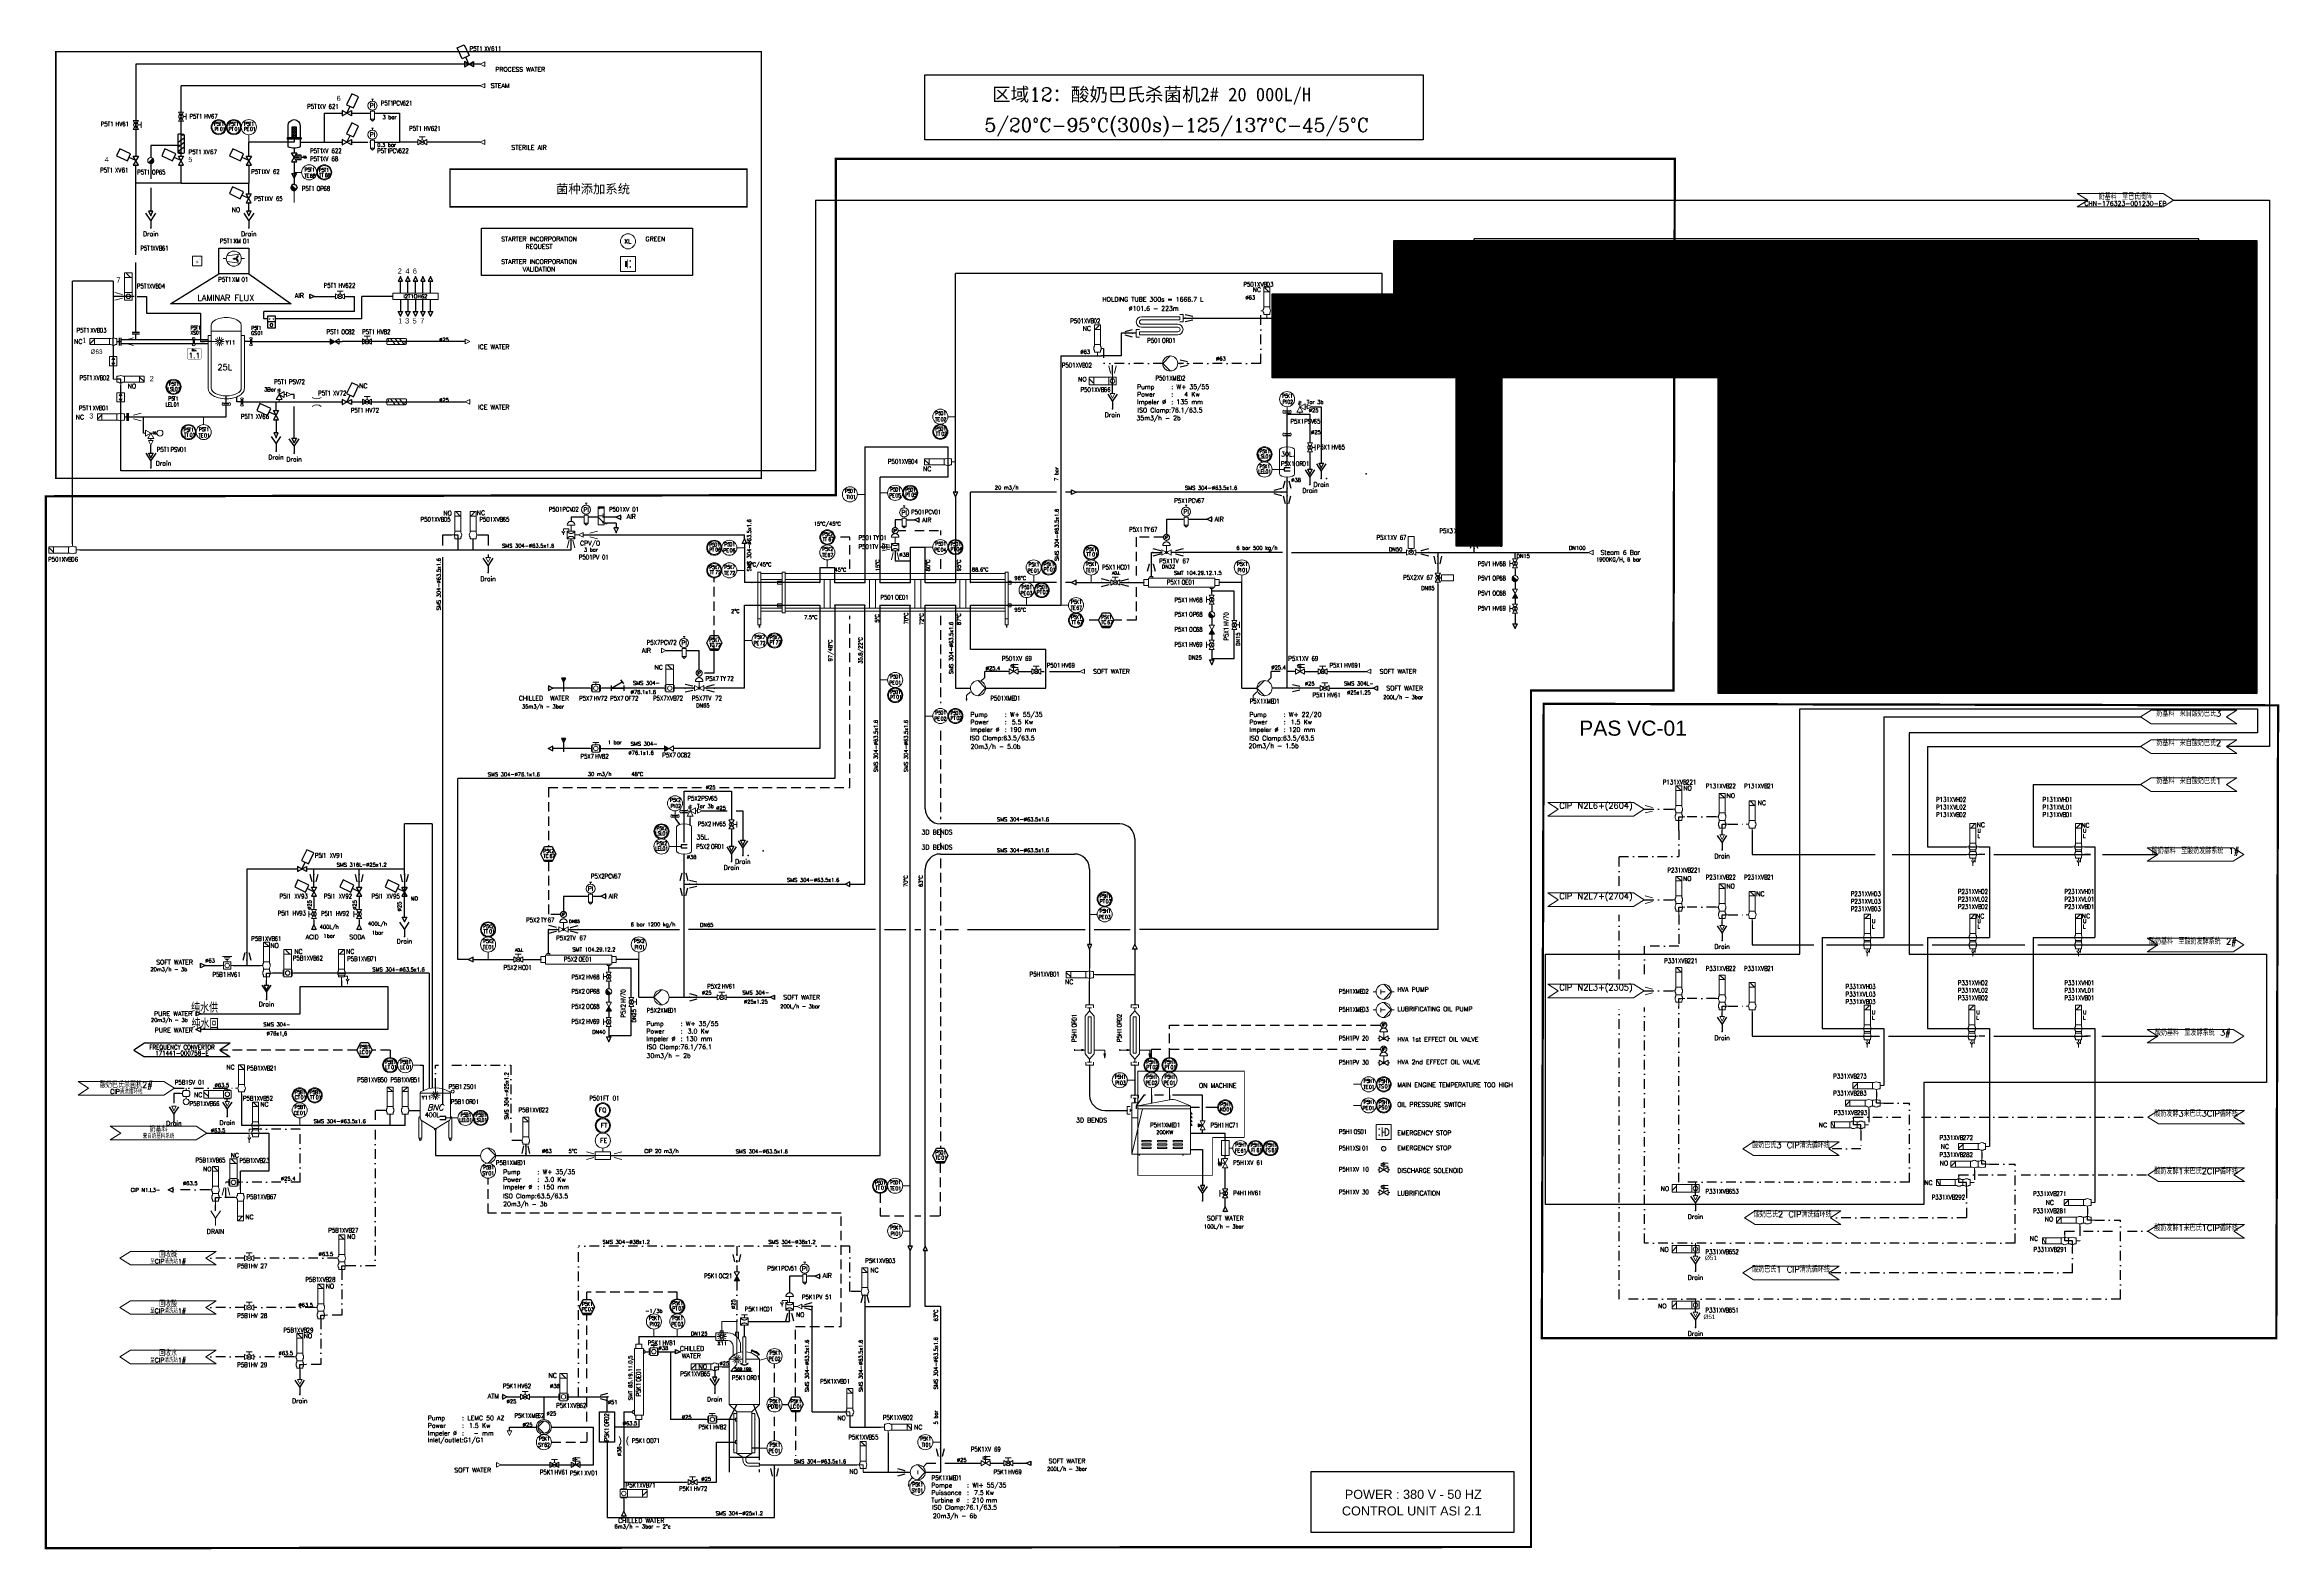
# Model space of a CAD drawing. Header units: inches. Extents: x 12545 to 14027, y 22146 to 23144.
import ezdxf
from ezdxf.enums import TextEntityAlignment as Align

# ---------------------------------------------------------------- set-up
doc = ezdxf.new("R2010")
doc.units = ezdxf.units.IN
doc.header["$MEASUREMENT"] = 0
for name, pattern in [('ACAD_ISO02W100', [15, 12, -3]), ('CONTINU', [0]), ('DASHDOT', [25.4, 12.7, -6.35, 0, -6.35]), ('DASHDOT2', [12.7, 6.35, -3.175, 0, -3.175]), ('DASHED2', [9.525, 6.35, -3.175])]:
    doc.linetypes.add(name, pattern=pattern)
for name, color, linetype in [('1', 7, 'CONTINU'), ('14 Pipe Water Cold', 142, 'Continuous'), ('20 Pipe Steam Industrial', 231, 'Continuous'), ('60 TXT International', 7, 'Continuous'), ('CUVERIE', 7, 'Continuous'), ('DIAMETRE', 7, 'Continuous'), ('FILTER', 7, 'Continuous'), ('LIAISON INSTRUMENTATION', 140, 'DASHED2'), ('MATERIEL-DIVERS', 7, 'Continuous'), ('PHASE I', 8, 'Continuous'), ('pneumatic shut off valve', 7, 'Continuous'), ('POMPES', 7, 'Continuous'), ('POMPES-PROCESS', 7, 'Continuous'), ('REGUL', 140, 'DASHED2'), ('REPERES', 7, 'Continuous'), ('REVISIONS', 1, 'Continuous'), ('Skid', 5, 'Continuous'), ('techn-data', 7, 'Continuous'), ('TEXTE', 7, 'Continuous'), ('TEXTES', 7, 'Continuous'), ('TITRE', 7, 'Continuous'), ('TUYAUTERIE-AIR INSTRUMENT', 3, 'Continuous'), ('TUYAUTERIE-DIVERS', 73, 'Continuous'), ('TUYAUTERIE-EAU', 5, 'Continuous'), ('TUYAUTERIE-EAU UTILITES FROIDE', 142, 'Continuous'), ('TUYAUTERIE-EGOUT', 32, 'Continuous'), ('TUYAUTERIE-GAZ', 3, 'Continuous'), ('TUYAUTERIE-NEP', 4, 'DASHDOT2'), ('TUYAUTERIE-NEP (CONCENTRES + DETERGENTS)', 1, 'Continuous'), ('TUYAUTERIE-PROCESS', 30, 'Continuous'), ('TUYAUTERIE-VAPEUR INDUSTRIELLE', 231, 'Continuous'), ('TUYAUTERIE-VAPEUR PROCESS', 6, 'Continuous'), ('TXT_EN', 1, 'Continuous'), ('TXT_ENG', 7, 'Continuous'), ('TXT_FR', 7, 'Continuous'), ('VANNES', 7, 'Continuous'), ('VANNES-FLUIDES-AUX', 7, 'Continuous'), ('ZN', 1, 'Continuous')]:
    doc.layers.add(name, color=color, linetype=linetype)
for name, color, linetype, lineweight in [('11 Pipe Air Instrument', 3, 'Continuous', 30), ('15 Pipe Drain', 32, 'Continuous', 30), ('17 Pipe CIP', 4, 'DASHDOT2', 50), ('19 Pipe Process', 30, 'Continuous', 30), ('31 Equipment', 7, 'Continuous', 9), ('33 Instruments Labels', 7, 'Continuous', 9), ('40 TXT Data', 7, 'Continuous', 9), ('43 TXT English', 7, 'Continuous', 9), ('44 TXT French', 7, 'Continuous', 9), ('61 Revision Cloud', 1, 'Continuous', 9), ('AM_0', 7, 'Continuous', 30), ('Equipment', 7, 'Continuous', 9), ('Valves-other', 7, 'Continuous', 9)]:
    doc.layers.add(name, color=color, linetype=linetype, lineweight=lineweight)
doc.layers.add('34 Equipment Labels', color=7, linetype='Continuous', plot=False)
doc.layers.get('33 Instruments Labels').off()
doc.layers.get('REPERES').off()
doc.styles.add('ACISOTS', font='isocp.shx', dxfattribs={"height": 1, "bigfont": 'gbcbig.shx'})
doc.styles.add('ARIAL', font='arial.ttf')
doc.styles.add('ITALICT', font='italict')
doc.styles.add('ROMANC', font='romanc')
doc.styles.add('ROMAND', font='romand')
doc.styles.add('ROMANS', font='ROMANS.SHX')
doc.styles.add('ROMANT', font='romant')
doc.styles.get("Standard").update_dxf_attribs({"font": 'arial.ttf'})
doc.styles.add('SWISS', font='swiss.ttf')
doc.styles.add('USER1', font='TXT.SHX', dxfattribs={"bigfont": 'gbcbig.shx'})

# ---------------------------------------------------------------- blocks, each defined once
blk = doc.blocks.new('EGOUT')
at = {"color": 7}
for p, q in [((-3.2, 9.6), (0, 4.8)), ((0, 4.8), (3.2, 9.6)), ((0, 4.8), (0, 0))]:
    blk.add_line(p, q, dxfattribs=at)
at = {"color": 7, "extrusion": (0, -1, 0)}
blk.add_point((0, 0), dxfattribs=at)
at = {"layer": 'POMPES-PROCESS', "style": 'ROMANS'}
blk.add_attdef('EGOUT', text='', height=3, dxfattribs=at).set_placement((0, -4), align=Align.MIDDLE)
blk = doc.blocks.new('REPNORM')
at = {"layer": 'TEXTES', "style": 'ROMANS', "width": 0.75}
for tag, p in [('ZONE', (-9.75, -1.25)), ('SOUSZONE', (-5.25, -1.25)), ('ELEMENT', (0, -1.25)), ('NUM', (4.5, -1.25))]:
    blk.add_attdef(tag, p, '', height=3, dxfattribs=at)
blk = doc.blocks.new('FLE23')
at = {"color": 7}
for p, q in [((0, -1.5), (0, 1.5)), ((0, 1.5), (3, 0)), ((3, 0), (0, -1.5))]:
    blk.add_line(p, q, dxfattribs=at)
at = {"layer": 'MATERIEL-DIVERS', "color": 2}
for p in [(0, 0), (3, 0)]:
    blk.add_point(p, dxfattribs=at)
at = {"layer": 'MATERIEL-DIVERS', "color": 7, "extrusion": (-1, 0, 0)}
blk.add_point((0, 0), dxfattribs=at)
at = {"layer": 'MATERIEL-DIVERS', "color": 7, "extrusion": (1, 0, 0)}
blk.add_point((3, 0), dxfattribs=at)
blk = doc.blocks.new('POT')
at = {"layer": 'MATERIEL-DIVERS'}
for p, q in [((-10, 40), (10, 40)), ((-10, 0), (-10, 40)), ((10, 40), (10, 0)), ((10, 0), (-10, 0))]:
    blk.add_line(p, q, dxfattribs=at)
blk = doc.blocks.new('FLE23-A')
at = {"color": 7}
for p, q in [((0, 1.5), (-3, 0)), ((-3, 0), (0, -1.5)), ((0, -1.5), (0, 1.5))]:
    blk.add_line(p, q, dxfattribs=at)
at = {"layer": 'MATERIEL-DIVERS', "color": 7, "extrusion": (-1, 0, 0)}
blk.add_point((-3, 0), dxfattribs=at)
at = {"layer": 'MATERIEL-DIVERS', "color": 2}
for p in [(-3, 0), (0, 0)]:
    blk.add_point(p, dxfattribs=at)
at = {"layer": 'MATERIEL-DIVERS', "color": 7, "extrusion": (1, 0, 0)}
blk.add_point((0, 0), dxfattribs=at)
blk = doc.blocks.new('SMS-304-63')
at = {"layer": 'techn-data', "style": 'ROMANS'}
blk.add_text('SMS 304-%%C63.5x1.6', height=2.5, dxfattribs=at).set_placement((1.6, 2.8), align=Align.MIDDLE_CENTER)
blk = doc.blocks.new('CR')
at = {"color": 7}
for p, q in [((-2.5, 2.5), (2.5, 1.25)), ((2.5, 1.25), (2.5, 1.25)), ((2.5, -1.25), (-2.5, -2.5))]:
    blk.add_line(p, q, dxfattribs=at)
at = {"color": 7, "extrusion": (-1, 0, 0)}
blk.add_point((-2.5, 0), dxfattribs=at)
at = {"color": 7, "extrusion": (1, 0, 0)}
blk.add_point((2.5, 0), dxfattribs=at)
blk = doc.blocks.new('SMS-304-38')
at = {"layer": 'techn-data', "style": 'ROMANS'}
blk.add_text('SMS 304-%%C38x1.2', height=2.5, dxfattribs=at).set_placement((1.6, 2.8), align=Align.MIDDLE_CENTER)
blk = doc.blocks.new('SMS-304-25')
at = {"layer": 'techn-data', "style": 'ROMANS'}
blk.add_text('SMS 304-%%C25x1.2', height=2.5, dxfattribs=at).set_placement((1.6, 2.8), align=Align.MIDDLE_CENTER)
blk = doc.blocks.new('DT-PPES-C')
at = {"layer": 'techn-data', "style": 'ROMANS'}
for s, p in [('Turbine %%C', (-20, 0)), ('Pompe', (-20, 10)), ('Puissance', (-20, 5)), ('Kw', (16, 5)), ('mm', (16, 0))]:
    blk.add_text(s, height=3, dxfattribs=at).set_placement(p)
for p in [(5, 10), (5, 5), (5, 0)]:
    blk.add_text(':', height=3, dxfattribs=at).set_placement(p, align=Align.RIGHT)
blk.add_attdef('Type', (7.2, 10), '', height=3, dxfattribs=at)
for tag, p in [('Pui', (14.8, 5)), ('Dia', (14.8, 0))]:
    blk.add_attdef(tag, text='', height=3, dxfattribs=at).set_placement(p, align=Align.RIGHT)
blk = doc.blocks.new('VERS2')
at = {"color": 7}
for p, q in [((-25, 4.5), (-32, 0)), ((-32, 0), (-25, -4.5)), ((32, 4.5), (-25, 4.5)), ((32, 4.5), (25, 0)), ((25, 0), (32, -4.5)), ((32, -4.5), (-25, -4.5))]:
    blk.add_line(p, q, dxfattribs=at)
at = {"layer": 'MATERIEL-DIVERS'}
blk.add_line((0, 0), (0, 0), dxfattribs=at)
at = {"color": 7, "style": 'ROMANS', "width": 0.8}
for tag, p in [('VERS', (0, 0.4)), ('DEST', (0, -3.6))]:
    blk.add_attdef(tag, text='', height=3, dxfattribs=at).set_placement(p, align=Align.CENTER)
blk = doc.blocks.new('APV-TNK-SMALL-12')
at = {"layer": '31 Equipment', "color": 7}
for p, q in [((-10, 31.5), (-10, 14.8)), ((10, 31.4), (-10, 31.4)), ((10, 14.8), (10, 31.5)), ((-11, 15), (-11, 1.5)), ((11, 15), (11, 1.5)), ((-9, 1.5), (-9, 13.1)), ((-0.5, 8), (-8.8, 13)), ((-0.5, 8), (-0.5, 7)), ((-0.5, 8), (0.5, 8)), ((-0.5, 7), (0.5, 7)), ((8.8, 13), (0.5, 8)), ((0.5, 7), (0.5, 8)), ((9, 1.5), (9, 13.1))]:
    blk.add_line(p, q, dxfattribs=at)
at = {"layer": '31 Equipment'}
for p, q in [((-9, 1.5), (-11, 1.5)), ((11, 1.5), (9, 1.5))]:
    blk.add_line(p, q, dxfattribs=at)
at = {"layer": '31 Equipment', "ltscale": 38}
for p, q in [((-10.5, 0.5), (-10.5, 1.5)), ((-9.5, 0.5), (-10.5, 0.5)), ((-9.5, 1.5), (-9.5, 0.5)), ((9.5, 0.5), (9.5, 1.5)), ((10.5, 0.5), (9.5, 0.5)), ((10.5, 1.5), (10.5, 0.5))]:
    blk.add_line(p, q, dxfattribs=at)
at = {"layer": '31 Equipment', "color": 7}
for centre, radius, start, end in [((-9, 31.5), 1, 121.5526, 180), ((0, 16.8), 18.2, 58.4156, 121.5526), ((9, 31.5), 1, 0, 58.4156), ((-10, 15), 1, 90, 180), ((-8, 14.8), 2, 180, 247.0521), ((8, 14.8), 2, 292.9283, 0), ((10, 15), 1, 0, 90)]:
    blk.add_arc(centre, radius, start, end, dxfattribs=at)
at = {"layer": '31 Equipment', "ltscale": 38}
for centre in [(-10, 0.5), (10, 0.5)]:
    blk.add_arc(centre, 0.5, 180, 0, dxfattribs=at)
blk.add_point((0, 7), dxfattribs=at)
blk = doc.blocks.new('APV-INS-M-L-LE2')
at = {"layer": '31 Equipment', "color": 7}
blk.add_line((5, 0), (13, 0), dxfattribs=at)
at = {"layer": '31 Equipment', "lineweight": 25}
blk.add_lwpolyline([(17, 1), (13, 1), (13, 0), (13, -1), (17, -1)], dxfattribs=at)
at = {"layer": '31 Equipment', "color": 7}
blk.add_circle((0, 0), 5, dxfattribs=at)
blk = doc.blocks.new('APV-INS-F-L-LS')
at = {"layer": '31 Equipment'}
for radius in [5, 4.5]:
    blk.add_circle((0, 0), radius, dxfattribs=at)
blk = doc.blocks.new('REPINS2')
at = {"layer": 'TEXTES', "style": 'ROMANS', "width": 0.7}
for tag, p in [('ZONE', (-3.3, 0.8)), ('SOUSZONE', (0.1, 0.8)), ('NUM', (0.7, -2.6))]:
    blk.add_attdef(tag, p, '', height=2.5, dxfattribs=at)
blk.add_attdef('ELEMENT', text='', height=2.5, dxfattribs=at).set_placement((-1.6, -2.6), align=Align.CENTER)
blk = doc.blocks.new('APV-PMP-GEN-CENTR-1')
at = {"layer": '31 Equipment', "ltscale": 38}
for p, q in [((-5, 0), (-7, 0)), ((5, 0), (0, 5)), ((5, 0), (0, -5)), ((5, 0), (7, 0))]:
    blk.add_line(p, q, dxfattribs=at)
blk.add_circle((0, 0), 5, dxfattribs=at)
blk = doc.blocks.new('TEXT-PUMP_caract_ANGLAIS')
at = {"layer": 'techn-data', "style": 'ROMANS'}
for s, p in [('Pump', (-22, 9)), ('Power', (-22, 4)), ('Impeler %%C', (-22, -1)), ('Kw', (14, 4)), ('mm', (14, -1))]:
    blk.add_text(s, height=3, dxfattribs=at).set_placement(p)
for p in [(2, 9), (2, 4), (2, -1)]:
    blk.add_text(':', height=3, dxfattribs=at).set_placement(p, align=Align.RIGHT)
blk.add_attdef('Type', (4.2, 9), '', height=3, dxfattribs=at)
for tag, p in [('Pui', (11.8, 4)), ('Dia', (11.8, -1))]:
    blk.add_attdef(tag, text='', height=3, dxfattribs=at).set_placement(p, align=Align.RIGHT)
blk = doc.blocks.new('APV-INS-M-L-SY')
at = {"layer": '31 Equipment', "color": 7}
blk.add_circle((0, 0), 5, dxfattribs=at)
blk = doc.blocks.new('REPNORM1')
at = {"layer": 'TEXTES', "style": 'ROMANS', "width": 0.75}
for tag, p in [('ZONE', (-9.8, -1.2)), ('SOUSZONE', (-5.2, -1.2)), ('ELEMENT', (-0.7, -1.2)), ('NUM', (5.6, -1.2))]:
    blk.add_attdef(tag, p, '', height=3, dxfattribs=at)
blk = doc.blocks.new('REPINS')
at = {"layer": 'TEXTES', "style": 'ROMANS', "width": 0.75}
for tag, p in [('ZONE', (-3.3, 1)), ('SOUSZONE', (0.1, 1)), ('NUM', (0.2, -3))]:
    blk.add_attdef(tag, p, '', height=2.5, dxfattribs=at)
blk.add_attdef('ELEMENT', text='', height=2.5, dxfattribs=at).set_placement((-0.2, -3), align=Align.RIGHT)
blk = doc.blocks.new('APV-FCE-GEN-REDCON-1')
at = {"layer": '31 Equipment', "color": 7}
for p, q in [((-2.5, 2.5), (2.5, 1.25)), ((2.5, 1.25), (2.5, 1.25)), ((2.5, -1.25), (-2.5, -2.5))]:
    blk.add_line(p, q, dxfattribs=at)
blk = doc.blocks.new('APV-VLV-SSEAT-SW41-3')
at = {"layer": '31 Equipment', "ltscale": 38}
for p, q in [((1.25, 15.25), (-1.25, 12.75)), ((-2, 2.5), (-2, 1.5)), ((2, 2.5), (2, 1.5)), ((2.5, 0), (4, 0)), ((-2, -2.5), (-2, -1.5)), ((2, -2.5), (-2, -2.5)), ((-2, -2.5), (2, -2.5)), ((0, -2.5), (0, -5)), ((2, -2.5), (2, -1.5))]:
    blk.add_line(p, q, dxfattribs=at)
for points in [[(-2, 12.5), (2, 12.5), (2, 15.5), (-2, 15.5)], [(-2, 2.5), (2, 2.5), (2, 12.5), (-2, 12.5)]]:
    blk.add_lwpolyline(points, close=True, dxfattribs=at)
for start, end in [(143.1301, 216.8699), (323.1301, 36.8699)]:
    blk.add_arc((0, 0), 2.5, start, end, dxfattribs=at)
blk = doc.blocks.new('APV-TNK-ACC-SPRAYBALL-1')
at = {"layer": '31 Equipment'}
for p, q in [((0, -3.8), (0, 0)), ((-1.2, -5), (-3.1, -5)), ((-1, -4.4), (-2.6, -3.5)), ((-1, -5.6), (-2.6, -6.5)), ((-0.6, -4), (-1.5, -2.4)), ((-0.6, -6), (-1.5, -7.6)), ((0, -6.2), (0, -8.1)), ((0.6, -4), (1.5, -2.4)), ((0.6, -6), (1.5, -7.6)), ((1, -4.4), (2.6, -3.5)), ((1, -5.6), (2.6, -6.5)), ((1.2, -5), (3.1, -5))]:
    blk.add_line(p, q, dxfattribs=at)
blk.add_circle((0, -5), 0.738, dxfattribs=at)
blk = doc.blocks.new('APV-INS-POS-GEN-1')
at = {"layer": '31 Equipment', "color": 5}
blk.add_circle((0, 0), 1, dxfattribs=at)
blk = doc.blocks.new('APV-INS-M-L-LE1')
at = {"layer": '31 Equipment', "color": 7}
blk.add_line((0, -5), (0, -10), dxfattribs=at)
blk.add_circle((0, 0), 5, dxfattribs=at)
blk = doc.blocks.new('APV-INS-F-L-LT')
at = {"layer": '31 Equipment'}
for radius in [5, 4.5]:
    blk.add_circle((0, 0), radius, dxfattribs=at)
blk = doc.blocks.new('APV-INS-F-PLC-LC')
at = {"layer": '31 Equipment', "lineweight": -3}
for p, q in [((-5, 0), (-2.5, 5)), ((-2.5, -5), (-5, 0)), ((-2.5, 5), (2.5, 5)), ((2.5, 5), (5, 0)), ((5, 0), (2.5, -5)), ((-3, -4), (3, -4)), ((2.5, -5), (-2.5, -5))]:
    blk.add_line(p, q, dxfattribs=at)
blk = doc.blocks.new('APV-INS-M-L-CE')
at = {"layer": '31 Equipment', "color": 7}
blk.add_line((0, -5), (0, -10), dxfattribs=at)
blk.add_circle((0, 0), 5, dxfattribs=at)
blk = doc.blocks.new('APV-INS-F-L-CT')
at = {"layer": '31 Equipment'}
for radius in [5, 4.5]:
    blk.add_circle((0, 0), radius, dxfattribs=at)
blk = doc.blocks.new('APV-INS-F-L-TT')
at = {"layer": '31 Equipment'}
for radius in [5, 4.5]:
    blk.add_circle((0, 0), radius, dxfattribs=at)
blk = doc.blocks.new('APV-HEX-PLAT-15')
at = {"layer": '31 Equipment'}
for p, q in [((-1, 2), (-1, 37)), ((-1, 37), (1, 37)), ((1, 37), (1, 2)), ((1, 36), (15, 36)), ((15, 32), (1, 32)), ((12, 31), (12, 29)), ((15, 31), (12, 31)), ((15, 37), (15, 10)), ((17, 37), (15, 37)), ((17, 10), (17, 37)), ((17, 36), (163, 36)), ((17, 32), (163, 32)), ((43, 13), (43, 32)), ((47, 32), (47, 13)), ((73, 13), (73, 32)), ((77, 32), (77, 13)), ((103, 13), (103, 32)), ((107, 32), (107, 13)), ((133, 13), (133, 32)), ((137, 32), (137, 13)), ((163, 37), (163, 2)), ((165, 37), (163, 37)), ((165, 37), (165, 2)), ((165, 31), (167, 31)), ((167, 31), (167, 29)), ((12, 29), (15, 29)), ((12, 16), (15, 16)), ((12, 14), (12, 16)), ((167, 29), (165, 29)), ((165, 16), (167, 16)), ((167, 16), (167, 14)), ((-1, 6), (1, 6)), ((1, 2), (-1, 2)), ((15, 13), (1, 13)), ((1, 11), (15, 11)), ((15, 14), (12, 14)), ((15, 10), (17, 10)), ((17, 13), (163, 13)), ((17, 11), (163, 11)), ((163, 6), (165, 6)), ((163, 2), (165, 2)), ((167, 14), (165, 14))]:
    blk.add_line(p, q, dxfattribs=at)
at = {"layer": '31 Equipment', "ltscale": 38}
for p in [(-5, 30), (40, 30), (50, 30), (70, 30), (80, 30), (100, 30), (110, 30), (130, 30), (140, 30), (170, 30), (-5, 15), (40, 15), (50, 15), (70, 15), (80, 15), (100, 15), (110, 15), (130, 15), (140, 15), (170, 15)]:
    blk.add_point(p, dxfattribs=at)
at = {"layer": '31 Equipment'}
for points in [[(0.5, 2), (-0.5, 2), (0.5, 0), (-0.5, 0)], [(164.5, 2), (163.5, 2), (164.5, 0), (163.5, 0)]]:
    blk.add_trace(points, dxfattribs=at)
blk = doc.blocks.new('*X117')
at = {"color": 0}
for p, q in [((-106.9, 13.3), (-106.7, 13.5)), ((-106.9, 13.4), (-106.8, 13.5)), ((-106.9, 13.4), (-106.9, 13.5)), ((-102, 8.5), (-106.9, 13.5)), ((-102, 8.4), (-106.9, 13.4)), ((-106.8, 13.1), (-106.4, 13.5)), ((-106.8, 13.2), (-106.5, 13.5)), ((-106.8, 13.2), (-106.5, 13.5)), ((-106.8, 13.3), (-106.6, 13.5)), ((-102, 8.6), (-106.8, 13.5)), ((-102, 8.4), (-106.8, 13.2)), ((-106.7, 12.9), (-106.1, 13.5)), ((-106.7, 13), (-106.2, 13.5)), ((-106.7, 13), (-106.3, 13.5)), ((-102, 8.7), (-106.7, 13.5)), ((-102, 8.8), (-106.7, 13.5)), ((-102, 8.3), (-106.7, 13)), ((-106.6, 12.7), (-105.7, 13.5)), ((-106.6, 12.7), (-105.8, 13.5)), ((-106.6, 12.8), (-105.9, 13.5)), ((-106.6, 12.9), (-106, 13.5)), ((-102, 8.9), (-106.6, 13.5)), ((-102, 8.2), (-106.6, 12.9)), ((-102, 8.1), (-106.6, 12.7)), ((-106.5, 12.5), (-105.5, 13.5)), ((-106.5, 12.6), (-105.6, 13.5)), ((-106.5, 12.6), (-105.7, 13.5)), ((-102, 9), (-106.5, 13.5)), ((-102, 8), (-106.5, 12.5)), ((-106.4, 12.3), (-105.2, 13.5)), ((-106.4, 12.4), (-105.3, 13.5)), ((-106.4, 12.4), (-105.4, 13.5)), ((-102, 9.1), (-106.4, 13.5)), ((-102, 7.9), (-106.4, 12.3)), ((-106.3, 12.1), (-104.9, 13.5)), ((-106.3, 12.2), (-104.9, 13.5)), ((-106.3, 12.2), (-105, 13.5)), ((-106.3, 12.3), (-105.1, 13.5)), ((-102, 9.2), (-106.3, 13.5)), ((-102, 7.8), (-106.3, 12.2)), ((-106.2, 11.9), (-104.6, 13.5)), ((-106.2, 12), (-104.7, 13.5)), ((-106.2, 12), (-104.8, 13.5)), ((-102, 9.2), (-106.2, 13.5)), ((-102, 7.7), (-106.2, 12)), ((-106.1, 11.7), (-104.2, 13.5)), ((-106.1, 11.7), (-104.3, 13.5)), ((-106.1, 11.8), (-104.4, 13.5)), ((-106.1, 11.9), (-104.5, 13.5)), ((-102, 9.3), (-106.1, 13.5)), ((-102, 7.6), (-106.1, 11.8)), ((-106, 11.5), (-104, 13.5)), ((-106, 11.6), (-104.1, 13.5)), ((-106, 11.6), (-104.2, 13.5)), ((-102, 9.4), (-106, 13.5)), ((-102, 7.6), (-106, 11.6)), ((-105.9, 11.3), (-103.7, 13.5)), ((-105.9, 11.4), (-103.8, 13.5)), ((-105.9, 11.4), (-103.9, 13.5)), ((-102, 9.5), (-105.9, 13.5)), ((-102, 9.6), (-105.9, 13.5)), ((-102, 7.5), (-105.9, 11.5)), ((-102, 7.4), (-105.9, 11.3)), ((-105.8, 11.1), (-103.4, 13.5)), ((-105.8, 11.1), (-103.4, 13.5)), ((-105.8, 11.2), (-103.5, 13.5)), ((-105.8, 11.3), (-103.6, 13.5)), ((-102, 9.7), (-105.8, 13.5)), ((-102, 7.3), (-105.8, 11.1)), ((-105.7, 10.9), (-103.1, 13.5)), ((-105.7, 11), (-103.2, 13.5)), ((-105.7, 11), (-103.3, 13.5)), ((-102, 9.8), (-105.7, 13.5)), ((-102, 7.2), (-105.7, 10.9)), ((-105.6, 10.7), (-102.7, 13.5)), ((-105.6, 10.7), (-102.8, 13.5)), ((-105.6, 10.8), (-102.9, 13.5)), ((-105.6, 10.9), (-103, 13.5)), ((-102, 9.9), (-105.6, 13.5)), ((-102, 7.1), (-105.6, 10.7)), ((-105.5, 10.5), (-102.5, 13.5)), ((-105.5, 10.6), (-102.6, 13.5)), ((-105.5, 10.6), (-102.7, 13.5)), ((-102, 9.9), (-105.5, 13.5)), ((-102, 7), (-105.5, 10.6)), ((-105.4, 10.3), (-102.2, 13.5)), ((-105.4, 10.4), (-102.3, 13.5)), ((-105.4, 10.4), (-102.4, 13.5)), ((-102, 10), (-105.4, 13.5)), ((-102, 6.9), (-105.4, 10.4)), ((-105.3, 10.1), (-102, 13.5)), ((-105.3, 10.2), (-102, 13.5)), ((-105.3, 10.3), (-102.1, 13.5)), ((-102, 10.1), (-105.3, 13.5)), ((-105.3, 10.1), (-102, 13.4)), ((-102, 6.9), (-105.3, 10.2)), ((-102, 10.2), (-105.2, 13.5)), ((-102, 10.3), (-105.2, 13.5)), ((-105.2, 10), (-102, 13.3)), ((-105.2, 10), (-102, 13.2)), ((-105.2, 9.9), (-102, 13.1)), ((-102, 6.8), (-105.2, 10)), ((-102, 10.4), (-105.1, 13.5)), ((-105.1, 9.9), (-102, 13)), ((-105.1, 9.7), (-102, 12.9)), ((-105.1, 9.8), (-102, 12.9)), ((-105.1, 9.7), (-102, 12.8)), ((-102, 6.7), (-105.1, 9.9)), ((-102, 6.6), (-105.1, 9.7)), ((-102, 10.5), (-105, 13.5)), ((-105, 9.6), (-102, 12.7)), ((-105, 9.6), (-102, 12.6)), ((-105, 9.5), (-102, 12.5)), ((-102, 6.5), (-105, 9.5)), ((-102, 10.6), (-104.9, 13.5)), ((-104.9, 9.4), (-102, 12.4)), ((-104.9, 9.4), (-102, 12.3)), ((-104.9, 9.3), (-102, 12.2)), ((-102, 6.4), (-104.9, 9.3)), ((-102, 10.7), (-104.8, 13.5)), ((-104.8, 9.2), (-102, 12.1)), ((-104.8, 9.3), (-102, 12.1)), ((-104.8, 9.1), (-102, 12)), ((-104.8, 9.1), (-102, 11.9)), ((-102, 6.3), (-104.8, 9.2)), ((-102, 10.7), (-104.7, 13.5)), ((-104.7, 9), (-102, 11.8)), ((-104.7, 9), (-102, 11.7)), ((-104.7, 8.9), (-102, 11.6)), ((-102, 6.2), (-104.7, 9)), ((-102, 10.8), (-104.6, 13.5)), ((-104.6, 8.9), (-102, 11.5)), ((-104.6, 8.7), (-102, 11.4)), ((-104.6, 8.8), (-102, 11.4)), ((-104.6, 8.7), (-102, 11.3)), ((-102, 6.1), (-104.6, 8.8)), ((-102, 10.9), (-104.5, 13.5)), ((-104.5, 8.6), (-102, 11.2)), ((-104.5, 8.6), (-102, 11.1)), ((-104.5, 8.5), (-102, 11)), ((-102, 6.1), (-104.5, 8.6)), ((-102, 11), (-104.4, 13.5)), ((-102, 11.1), (-104.4, 13.5)), ((-104.4, 8.4), (-102, 10.9)), ((-104.4, 8.4), (-102, 10.8)), ((-104.4, 8.3), (-102, 10.7)), ((-102, 6), (-104.4, 8.4)), ((-102, 11.2), (-104.3, 13.5)), ((-104.3, 8.3), (-102, 10.6)), ((-104.3, 8.2), (-102, 10.6)), ((-104.3, 8.1), (-102, 10.5)), ((-104.3, 8.1), (-102, 10.4)), ((-102, 5.9), (-104.3, 8.3)), ((-102, 5.8), (-104.3, 8.1)), ((-102, 11.3), (-104.2, 13.5)), ((-104.2, 8), (-102, 10.3)), ((-104.2, 8), (-102, 10.2)), ((-104.2, 7.9), (-102, 10.1)), ((-102, 5.7), (-104.2, 7.9)), ((-102, 11.4), (-104.1, 13.5)), ((-104.1, 7.8), (-102, 10)), ((-104.1, 7.8), (-102, 9.9)), ((-104.1, 7.7), (-102, 9.9)), ((-104.1, 7.7), (-102, 9.8)), ((-102, 5.6), (-104.1, 7.7)), ((-102, 11.5), (-104, 13.5)), ((-104, 7.6), (-102, 9.7)), ((-104, 7.6), (-102, 9.6)), ((-104, 7.5), (-102, 9.5)), ((-102, 5.5), (-104, 7.6)), ((-102, 11.5), (-103.9, 13.5)), ((-103.9, 7.4), (-102, 9.4)), ((-103.9, 7.4), (-102, 9.3)), ((-103.9, 7.3), (-102, 9.2)), ((-102, 5.4), (-103.9, 7.4)), ((-102, 11.6), (-103.8, 13.5)), ((-103.8, 7.3), (-102, 9.1)), ((-103.8, 7.2), (-102, 9.1)), ((-103.8, 7.1), (-102, 9)), ((-103.8, 7.1), (-102, 8.9)), ((-102, 5.4), (-103.8, 7.2)), ((-102, 11.7), (-103.7, 13.5)), ((-103.7, 7), (-102, 8.8)), ((-103.7, 7), (-102, 8.7)), ((-103.7, 6.9), (-102, 8.6)), ((-102, 5.3), (-103.7, 7)), ((-102, 11.8), (-103.6, 13.5)), ((-102, 11.9), (-103.6, 13.5)), ((-103.6, 6.8), (-102, 8.5)), ((-103.6, 6.8), (-102, 8.4)), ((-103.6, 6.7), (-102, 8.3)), ((-102, 5.2), (-103.6, 6.9)), ((-102, 5.1), (-103.6, 6.7)), ((-102, 12), (-103.5, 13.5)), ((-103.5, 6.7), (-102, 8.3)), ((-103.5, 6.6), (-102, 8.2)), ((-103.5, 6.6), (-102, 8.1)), ((-103.5, 6.5), (-102, 8)), ((-102, 5), (-103.5, 6.5)), ((-102, 12.1), (-103.4, 13.5)), ((-103.4, 6.4), (-102, 7.9)), ((-103.4, 6.4), (-102, 7.8)), ((-103.4, 6.3), (-102, 7.7)), ((-102, 4.9), (-103.4, 6.3)), ((-102, 12.2), (-103.3, 13.5)), ((-103.3, 6.3), (-102, 7.6)), ((-103.3, 6.2), (-102, 7.6)), ((-103.3, 6.1), (-102, 7.5)), ((-103.3, 6.1), (-102, 7.4)), ((-102, 4.8), (-103.3, 6.1)), ((-102, 12.2), (-103.2, 13.5)), ((-103.2, 6), (-102, 7.3)), ((-103.2, 6), (-102, 7.2)), ((-103.2, 5.9), (-102, 7.1)), ((-102, 4.7), (-103.2, 6)), ((-102, 12.3), (-103.1, 13.5)), ((-103.1, 5.8), (-102, 7)), ((-103.1, 5.8), (-102, 6.9)), ((-103.1, 5.7), (-102, 6.8)), ((-102, 4.6), (-103.1, 5.8)), ((-102, 12.4), (-103, 13.5)), ((-103, 5.7), (-102, 6.8)), ((-103, 5.6), (-102, 6.7)), ((-103, 5.6), (-102, 6.6)), ((-103, 5.5), (-102, 6.5)), ((-102, 4.6), (-103, 5.6)), ((-102, 12.5), (-102.9, 13.5)), ((-102, 12.6), (-102.9, 13.5)), ((-102.9, 5.4), (-102, 6.4)), ((-102.9, 5.4), (-102, 6.3)), ((-102.9, 5.3), (-102, 6.2)), ((-102, 4.5), (-102.9, 5.4)), ((-102, 12.7), (-102.8, 13.5)), ((-102.8, 5.3), (-102, 6.1)), ((-102.8, 5.2), (-102, 6.1)), ((-102.8, 5.1), (-102, 6)), ((-102.8, 5.1), (-102, 5.9)), ((-102, 4.4), (-102.8, 5.3)), ((-102, 4.3), (-102.8, 5.1)), ((-102, 12.8), (-102.7, 13.5)), ((-102.7, 5), (-102, 5.8)), ((-102.7, 5), (-102, 5.7)), ((-102.7, 4.9), (-102, 5.6)), ((-102, 4.2), (-102.7, 4.9)), ((-102, 12.9), (-102.6, 13.5)), ((-102.6, 4.8), (-102, 5.5)), ((-102.6, 4.8), (-102, 5.4)), ((-102.6, 4.7), (-102, 5.3)), ((-102, 4.1), (-102.6, 4.7)), ((-102, 13), (-102.5, 13.5)), ((-102.5, 4.7), (-102, 5.3)), ((-102.5, 4.6), (-102, 5.2)), ((-102.5, 4.5), (-102, 5.1)), ((-102.5, 4.5), (-102, 5)), ((-102, 4), (-102.5, 4.6)), ((-102, 13), (-102.4, 13.5)), ((-102.4, 4.4), (-102, 4.9)), ((-102.4, 4.4), (-102, 4.8)), ((-102.4, 4.3), (-102, 4.7)), ((-102, 3.9), (-102.4, 4.4)), ((-102, 13.1), (-102.3, 13.5)), ((-102.3, 4.3), (-102, 4.6)), ((-102.3, 4.2), (-102, 4.5)), ((-102.3, 4.1), (-102, 4.5)), ((-102.3, 4.1), (-102, 4.4)), ((-102, 3.8), (-102.3, 4.2)), ((-102, 13.2), (-102.2, 13.5)), ((-102.2, 4), (-102, 4.3)), ((-102.2, 4), (-102, 4.2)), ((-102.2, 3.9), (-102, 4.1)), ((-102, 3.8), (-102.2, 4)), ((-102, 13.3), (-102.1, 13.5)), ((-102, 13.4), (-102.1, 13.5)), ((-102.1, 3.8), (-102, 4)), ((-102.1, 3.8), (-102, 3.9)), ((-102, 3.7), (-102.1, 3.9)), ((-102.1, 3.7), (-102, 3.8)), ((-102, 3.6), (-102.1, 3.7)), ((-102, 13.5), (-102, 13.5)), ((-102, 3.7), (-102, 3.8)), ((-102, 3.6), (-102, 3.7)), ((-102, 3.5), (-102, 3.6)), ((-102, 3.5), (-102, 3.5))]:
    blk.add_line(p, q, dxfattribs=at)
blk = doc.blocks.new('LIMFOUR')
at = {"color": 7}
for p, q in [((-1.4, 6.7), (1.4, 6.7)), ((-1.4, 6.7), (0, 3.9)), ((1.4, 6.7), (0, 3.9)), ((0, 6.7), (0, -2.3))]:
    blk.add_line(p, q, dxfattribs=at)
blk.add_point((0, 0), dxfattribs=at)
at = {"color": 7, "xscale": 0.28125, "yscale": 0.28125, "zscale": 0.28125}
blk.add_blockref('*X117', (28.7, 2.9), dxfattribs=at)
blk = doc.blocks.new('APV-VLV-BFLY-SVS-3')
at = {"layer": '31 Equipment', "ltscale": 38}
for p, q in [((1.25, 15.25), (-1.25, 12.75)), ((-2.5, 0), (-4, 0)), ((2.5, 2.5), (-2.5, 2.5)), ((-2.5, 2.5), (-2.5, -2.5)), ((2.5, -2.5), (2.5, 2.5)), ((2.5, 0), (4, 0)), ((-2.5, -2.5), (2.5, -2.5))]:
    blk.add_line(p, q, dxfattribs=at)
at = {"layer": '31 Equipment'}
for p, q in [((-3, 2), (-3, -2)), ((3, -2), (3, 2))]:
    blk.add_line(p, q, dxfattribs=at)
at = {"layer": '31 Equipment', "ltscale": 38}
for points in [[(-2.5, 12.5), (2.5, 12.5), (2.5, 15.5), (-2.5, 15.5)], [(-2.5, 2.5), (2.5, 2.5), (2.5, 12.5), (-2.5, 12.5)]]:
    blk.add_lwpolyline(points, close=True, dxfattribs=at)
blk.add_circle((0, 0), 1.5, dxfattribs=at)
blk = doc.blocks.new('APV-VLV-MODUL-2WAY-1')
at = {"layer": '31 Equipment', "ltscale": 38}
for p, q in [((-3, 0), (-4, 0)), ((3, 0), (4, 0))]:
    blk.add_line(p, q, dxfattribs=at)
at = {"layer": '31 Equipment'}
for p, q in [((-3, 1.734), (-3, -1.734)), ((-3, -1.734), (3, 1.734)), ((3, -1.734), (-3, 1.734)), ((3, 1.734), (3, -1.734))]:
    blk.add_line(p, q, dxfattribs=at)
at = {"layer": '31 Equipment', "linetype": 'ACAD_ISO02W100', "ltscale": 38}
for p, q in [((2.5, 4.5), (-2.5, 4.5)), ((0, 1), (0, 4.5))]:
    blk.add_line(p, q, dxfattribs=at)
at = {"layer": '31 Equipment', "const_width": 1}
blk.add_lwpolyline([(-0.5, 0, 1), (0.5, 0, 1)], format="xyb", close=True, dxfattribs=at)
at = {"layer": '31 Equipment', "linetype": 'ACAD_ISO02W100', "ltscale": 38}
blk.add_arc((0, 4.5), 2.5, 0, 180, dxfattribs=at)
blk = doc.blocks.new('APV-VLV-IPCNV-GEN-1')
at = {"layer": '31 Equipment', "linetype": 'ACAD_ISO02W100', "ltscale": 38}
blk.add_circle((0, 0), 2, dxfattribs=at)
at = {"layer": '31 Equipment', "style": 'ROMANS'}
blk.add_text('IP', height=2, dxfattribs=at).set_placement((0, 0), align=Align.MIDDLE)
blk = doc.blocks.new('APV-FCE-NRV-GEN-1')
at = {"layer": '31 Equipment'}
h = blk.add_hatch(dxfattribs=at)
h.set_pattern_fill('ANSI31', color=256, scale=0.01, style=0)
h.set_pattern_definition([(45, (0, 0), (-0.02245064, 0.02245064), [])])
h.paths.add_polyline_path([(3, 1.75), (3, -1.75), (0, 0)])
at = {"layer": '31 Equipment', "linetype": 'ACAD_ISO02W100', "ltscale": 38}
for p, q in [((-3, 0), (-5, 0)), ((0, 0), (-3, 1.75)), ((-3, 1.75), (-3, -1.75)), ((0, 0), (-3, -1.75)), ((0, 0), (3, 1.75)), ((0, 0), (3, -1.75)), ((3, 1.75), (3, -1.75)), ((3, 0), (5, 0))]:
    blk.add_line(p, q, dxfattribs=at)
blk = doc.blocks.new('APV-PNE-GEN-PRESREGL-1')
at = {"layer": '31 Equipment', "color": 7}
for p, q in [((-1.3, 0), (-2, 0)), ((-1.3, -4), (-1.3, 1.3)), ((-1.3, 1.3), (1.3, 1.3)), ((-0.7, 9.3), (0.7, 9.3)), ((0, 8), (0, 9.3)), ((1.3, 1.3), (1.3, -4)), ((1.3, 0), (2, 0)), ((-1.3, -4), (0, -5.3)), ((1.3, -4), (-1.3, -4)), ((0, -5.3), (1.3, -4))]:
    blk.add_line(p, q, dxfattribs=at)
at = {"layer": '31 Equipment'}
blk.add_line((0, 2), (0, 1.3), dxfattribs=at)
blk.add_circle((0, 5), 3, dxfattribs=at)
at = {"layer": '31 Equipment', "style": 'ROMANS'}
blk.add_text('PI', height=3, dxfattribs=at).set_placement((0, 5), align=Align.MIDDLE)
blk = doc.blocks.new('APV-SIGN-ARW-FLOW-1')
at = {"layer": '31 Equipment'}
for p, q in [((-1.5, -1.5), (-1.5, 1.5)), ((-1.5, 1.5), (1.5, 0)), ((1.5, 0), (-1.5, -1.5))]:
    blk.add_line(p, q, dxfattribs=at)
blk = doc.blocks.new('APV-INS-M-L-TE')
at = {"layer": '31 Equipment', "color": 7}
blk.add_line((0, -5), (0, -10), dxfattribs=at)
blk.add_circle((0, 0), 5, dxfattribs=at)
blk = doc.blocks.new('APV-INS-M-L-PE')
at = {"layer": '31 Equipment', "color": 7}
blk.add_line((0, -5), (0, -10), dxfattribs=at)
blk.add_circle((0, 0), 5, dxfattribs=at)
blk = doc.blocks.new('APV-INS-F-L-PT')
at = {"layer": '31 Equipment'}
for radius in [5, 4.5]:
    blk.add_circle((0, 0), radius, dxfattribs=at)
blk = doc.blocks.new('APV-VLV-MODUL-CPVO-1')
at = {"layer": '31 Equipment'}
for p, q in [((-8, 0), (-10, 0)), ((1.5, 2.5), (1.5, 4)), ((1.5, 4), (5, 4)), ((4, 2.5), (5, 1)), ((5, 2.5), (5, 4)), ((5, 1), (6, 2.5)), ((5, 1), (5, 0))]:
    blk.add_line(p, q, dxfattribs=at)
at = {"layer": '31 Equipment', "color": 7}
for p, q in [((-8, -1.5), (-8, 1.5)), ((-8, 1.5), (-5, 0)), ((-5, 0), (-8, -1.5))]:
    blk.add_line(p, q, dxfattribs=at)
at = {"layer": '31 Equipment', "linetype": 'ACAD_ISO02W100', "ltscale": 38}
for p, q in [((-2.5, 0), (-5, 0)), ((2.5, 6.5), (-2.5, 6.5)), ((2.5, 2.5), (-2.5, 2.5)), ((-2.5, 2.5), (-2.5, -2.5)), ((0, 2.5), (0, 6.5)), ((2.5, -2.5), (2.5, 2.5)), ((-2.5, -2.5), (2.5, -2.5)), ((0, -2.5), (0, -5))]:
    blk.add_line(p, q, dxfattribs=at)
for centre, radius, start, end in [((0, 6.5), 2.5, 0, 180), ((0, 3.8), 2.83, 208.0725, 331.9275), ((0, -3.8), 2.83, 28.0725, 151.9275)]:
    blk.add_arc(centre, radius, start, end, dxfattribs=at)
blk = doc.blocks.new('APV-PNE-SPOOLV-32-1')
at = {"layer": '31 Equipment'}
h = blk.add_hatch(dxfattribs=at)
h.set_pattern_fill('ANSI31', color=256, scale=0.01, style=0)
h.set_pattern_definition([(45, (-8, 6e-14), (-0.02245064, 0.02245064), [])])
h.paths.add_polyline_path([(-8, 2), (-8.5, 1), (-7.5, 1)])
h = blk.add_hatch(dxfattribs=at)
h.set_pattern_fill('ANSI31', color=256, scale=0.01, angle=225, style=0)
h.set_pattern_definition([(270, (0.585786, -0.585786), (0.03175, 0), [])])
h.paths.add_polyline_path([(2, -2), (1.6, -0.9), (0.9, -1.6)])
at = {"layer": '31 Equipment', "color": 7}
for p, q in [((3, 2), (-9, 2)), ((-9, 2), (-9, -2)), ((-3, 2), (-3, -2)), ((3, -2), (3, 2)), ((-9, -2), (3, -2)), ((-4.2, -1), (-3.8, -1)), ((-4, -2), (-4, -1)), ((-2.2, -1), (-1.8, -1))]:
    blk.add_line(p, q, dxfattribs=at)
at = {"layer": '31 Equipment'}
for p, q in [((-8.5, 1), (-8, 2)), ((-7.5, 1), (-8.5, 1)), ((-8, 2), (-7.5, 1)), ((-2, 2), (-2, 3)), ((-2, -2), (-2, -1)), ((-2, -2), (-2, -3)), ((0.9, -1.6), (1.6, -0.9)), ((2, -2), (0.9, -1.6)), ((1.5, -3), (2.5, -3)), ((2, -4), (1.5, -3)), ((1.6, -0.9), (2, -2)), ((2, -2), (2, -3)), ((2.5, -3), (2, -4))]:
    blk.add_line(p, q, dxfattribs=at)
at = {"layer": '31 Equipment', "lineweight": 30}
for p, q in [((-8, -2), (-8, 1)), ((-2, 2), (1.3, -1.3))]:
    blk.add_line(p, q, dxfattribs=at)
blk = doc.blocks.new('APV-INS-F-PLC-TC')
at = {"layer": '31 Equipment', "lineweight": -3}
for p, q in [((-5, 0), (-2.5, 5)), ((-2.5, -5), (-5, 0)), ((-2.5, 5), (2.5, 5)), ((2.5, 5), (5, 0)), ((5, 0), (2.5, -5)), ((-3, -4), (3, -4)), ((2.5, -5), (-2.5, -5))]:
    blk.add_line(p, q, dxfattribs=at)
blk = doc.blocks.new('APV-INS-M-L-PI')
at = {"layer": '31 Equipment', "color": 7}
blk.add_line((0, -5), (0, -10), dxfattribs=at)
blk.add_circle((0, 0), 5, dxfattribs=at)
blk = doc.blocks.new('APV-VLVM-BALL-KHV+MF-1')
at = {"layer": '31 Equipment', "ltscale": 38}
for p, q in [((-3, 0), (-4, 0)), ((3, 0), (4, 0))]:
    blk.add_line(p, q, dxfattribs=at)
at = {"layer": '31 Equipment'}
for p, q in [((-3, 1.734), (-3, -1.734)), ((-3, -1.734), (3, 1.734)), ((3, -1.734), (-3, 1.734)), ((-2, 3.5), (2, 3.5)), ((0, 1.5), (0, 3.5)), ((3, 1.734), (3, -1.734))]:
    blk.add_line(p, q, dxfattribs=at)
blk.add_circle((0, 0), 1.5, dxfattribs=at)
blk = doc.blocks.new('APV-HEX-TUB-11')
at = {"layer": '31 Equipment'}
for p, q in [((3, 2), (0, 2)), ((0, 2), (0, -2)), ((47, 3), (3, 3)), ((3, 3), (3, -3)), ((4, 3), (4, 4)), ((4, 4), (6, 4)), ((6, 4), (6, 3)), ((47, -3), (47, 3)), ((47, 2), (50, 2)), ((50, 2), (50, -2)), ((0, -2), (3, -2)), ((3, -3), (47, -3)), ((44, -4), (44, -3)), ((46, -4), (44, -4)), ((46, -3), (46, -4)), ((50, -2), (47, -2))]:
    blk.add_line(p, q, dxfattribs=at)
at = {"layer": '31 Equipment', "ltscale": 38}
for p in [(0, 0), (5, 4), (50, 0), (45, -4)]:
    blk.add_point(p, dxfattribs=at)
blk = doc.blocks.new('APV-TNK-GEN-1')
at = {"layer": '31 Equipment'}
for p, q in [((-5, 18), (-5, 2)), ((5, 2), (5, 18))]:
    blk.add_line(p, q, dxfattribs=at)
for centre, major_axis in [((0, 18), (-5, 0)), ((0, 2), (5, 0))]:
    blk.add_ellipse(centre, major_axis=major_axis, ratio=0.4, start_param=3.141593, end_param=6.283185, dxfattribs=at)
at = {"layer": '31 Equipment', "ltscale": 38}
blk.add_point((0, 0), dxfattribs=at)
blk = doc.blocks.new('APV-HOM-ACC-1')
at = {"layer": '31 Equipment'}
for points in [[(-5.4, 9.4), (-3, 10), (-5.4, 10.6)], [(9.4, 7.4), (10, 5), (10.6, 7.4)]]:
    blk.add_hatch(color=256, dxfattribs=at).paths.add_polyline_path(points)
for p, q in [((-3, 32.4), (0, 36)), ((-3, 7.6), (-3, 32.4)), ((-1, 32), (1, 32)), ((-1, 8), (-1, 32)), ((0, 36), (0, 38)), ((0, 36), (3, 32.4)), ((1, 32), (1, 8)), ((3, 32.4), (3, 7.6)), ((-10, 10.5), (-10, 9.5)), ((-3, 10), (-10, 10)), ((-3, 7.6), (0, 4)), ((1, 8), (-1, 8)), ((0, 4), (3, 7.6)), ((0, 4), (0, 2))]:
    blk.add_line(p, q, dxfattribs=at)
at = {"layer": '31 Equipment', "color": 7}
for p, q in [((-2.5, 40), (-2.5, 38)), ((2.5, 40), (-2.5, 40)), ((-1.3, 38), (-1.3, 38)), ((1.3, 38), (-1.3, 38)), ((2.5, 38), (2.5, 40)), ((-3, 10), (-5.4, 10.6)), ((-5.4, 9.4), (-3, 10)), ((-2.5, 2), (-2.5, 0)), ((-2.5, 0), (2.5, 0)), ((-1.3, 2), (1.3, 2)), ((1.3, 2), (1.3, 2)), ((2.5, 0), (2.5, 2)), ((3, 10), (10, 10)), ((9.4, 7.4), (10, 5)), ((10.6, 7.4), (9.4, 7.4)), ((10, 10), (10, 7.4)), ((10, 5), (10.6, 7.4))]:
    blk.add_line(p, q, dxfattribs=at)
at = {"layer": '31 Equipment', "ltscale": 38}
for p in [(0, 40), (-10, 10), (0, 0), (10, 5)]:
    blk.add_point(p, dxfattribs=at)
blk = doc.blocks.new('APV-VLV-SSEAT-SW42-3')
at = {"layer": '31 Equipment', "ltscale": 38}
for p, q in [((1.25, 15.25), (-1.25, 12.75)), ((-2, 2.5), (-2, 1.5)), ((2, 2.5), (2, 1.5)), ((-2, -2.5), (-2, -1.5)), ((2, -2.5), (-2, -2.5)), ((-2, -2.5), (2, -2.5)), ((0, -2.5), (0, -5)), ((2, -2.5), (2, -1.5))]:
    blk.add_line(p, q, dxfattribs=at)
at = {"layer": '31 Equipment'}
for p, q in [((-4, 0), (-2.5, 0)), ((2.5, 0), (4, 0))]:
    blk.add_line(p, q, dxfattribs=at)
at = {"layer": '31 Equipment', "lineweight": 30}
blk.add_line((2.5, 0), (-2.5, 0), dxfattribs=at)
at = {"layer": '31 Equipment', "ltscale": 38}
for points in [[(-2, 12.5), (2, 12.5), (2, 15.5), (-2, 15.5)], [(-2, 2.5), (2, 2.5), (2, 12.5), (-2, 12.5)]]:
    blk.add_lwpolyline(points, close=True, dxfattribs=at)
for start, end in [(143.1301, 216.8699), (323.1301, 36.8699)]:
    blk.add_arc((0, 0), 2.5, start, end, dxfattribs=at)
blk = doc.blocks.new('APV-INS-M-L-FE')
at = {"layer": '31 Equipment', "color": 7}
for p, q in [((-5, -7.5), (-5, -7.5)), ((-5, -7.5), (-5, -12.5)), ((5, -7.5), (-5, -7.5)), ((-5, -10), (5, -10)), ((-5, -12.5), (5, -12.5)), ((0, -5), (0, -7.5)), ((5, -12.5), (5, -7.5))]:
    blk.add_line(p, q, dxfattribs=at)
blk.add_circle((0, 0), 5, dxfattribs=at)
blk = doc.blocks.new('APV-HOM-2')
at = {"layer": '31 Equipment'}
for p, q in [((-20, 32.5), (-20, 27.5)), ((-18, 32.5), (-20, 32.5)), ((-18, 29), (-18, 31)), ((-17.5, 40), (-17.5, 38)), ((-12.5, 40), (-17.5, 40)), ((-17, 1), (-17, 35)), ((-17, 35), (-13, 35)), ((-17, 1), (-10, 31)), ((-16, 38), (-14, 38)), ((-13, 33), (8.1, 37.1)), ((-13, 35), (-13, 25)), ((-13, 33), (22, 33)), ((-13, 31), (22, 31)), ((-12.5, 38), (-12.5, 40)), ((22, 33), (13.2, 36.6)), ((22, 1), (22, 33)), ((-20, 27.5), (-18, 27.5)), ((-13, 25), (-17, 25)), ((22, 29), (23, 27.5)), ((23, 27.5), (22, 27.5)), ((22, 26.5), (23, 25)), ((23, 25), (22, 25)), ((22, 24), (23, 22.5)), ((23, 22.5), (22, 22.5)), ((22, 21.5), (23, 20)), ((23, 20), (22, 20)), ((-17, 1), (22, 1)), ((-10.3, 9.1), (-10.3, 10.1)), ((-10.3, 10.1), (-4.1, 10.1)), ((-4.1, 9.1), (-10.3, 9.1)), ((-10.3, 6.9), (-10.3, 7.9)), ((-10.3, 7.9), (-4.1, 7.9)), ((-4.1, 6.9), (-10.3, 6.9)), ((-10.3, 4.8), (-10.3, 5.7)), ((-10.3, 5.7), (-4.1, 5.7)), ((-4.1, 4.8), (-10.3, 4.8)), ((-4.1, 10.1), (-4.1, 9.1)), ((-4.1, 7.9), (-4.1, 6.9)), ((-4.1, 5.7), (-4.1, 4.8)), ((0.1, 10.1), (6.3, 10.1)), ((0.1, 9.1), (0.1, 10.1)), ((6.3, 9.1), (0.1, 9.1)), ((0.1, 7.9), (6.3, 7.9)), ((0.1, 6.9), (0.1, 7.9)), ((6.3, 6.9), (0.1, 6.9)), ((0.1, 5.7), (6.3, 5.7)), ((0.1, 4.8), (0.1, 5.7)), ((6.3, 4.8), (0.1, 4.8)), ((6.3, 10.1), (6.3, 9.1)), ((6.3, 7.9), (6.3, 6.9)), ((6.3, 5.7), (6.3, 4.8)), ((10.5, 9.1), (10.5, 10.1)), ((10.5, 10.1), (16.7, 10.1)), ((16.7, 9.1), (10.5, 9.1)), ((10.5, 6.9), (10.5, 7.9)), ((10.5, 7.9), (16.7, 7.9)), ((16.7, 6.9), (10.5, 6.9)), ((10.5, 4.8), (10.5, 5.7)), ((10.5, 5.7), (16.7, 5.7)), ((16.7, 4.8), (10.5, 4.8)), ((16.7, 10.1), (16.7, 9.1)), ((16.7, 7.9), (16.7, 6.9)), ((16.7, 5.7), (16.7, 4.8))]:
    blk.add_line(p, q, dxfattribs=at)
blk.add_arc((9.8, 28.3), 8.91, 67.9492, 100.9194, dxfattribs=at)
at = {"layer": '31 Equipment', "ltscale": 38}
for p in [(-20, 30), (-15, 40)]:
    blk.add_point(p, dxfattribs=at)
at = {"layer": '31 Equipment'}
for points in [[(-17, 29.5), (-17, 30.5), (-18, 29.5), (-18, 30.5)], [(-15.5, 35), (-14.5, 35), (-15.5, 38), (-14.5, 38)], [(-11.5, 1), (-12.5, 1), (-11.5, 0), (-12.5, 0)], [(16.5, 0), (17.5, 0), (16.5, 1), (17.5, 1)]]:
    blk.add_trace(points, dxfattribs=at)
blk = doc.blocks.new('APV-INS-F-L-KQ')
at = {"layer": '31 Equipment'}
for radius in [5, 4.5]:
    blk.add_circle((0, 0), radius, dxfattribs=at)
blk = doc.blocks.new('APV-VLVM-MODUL-NEEDLE-1')
at = {"layer": '31 Equipment'}
h = blk.add_hatch(dxfattribs=at)
h.set_pattern_fill('ANSI31', color=256, scale=0.01, style=0)
h.set_pattern_definition([(45, (-15, 0), (-0.02245064, 0.02245064), [])])
h.paths.add_polyline_path([(0, 0), (1, 3), (-1, 3)])
at = {"layer": '31 Equipment', "ltscale": 38}
for p, q in [((-3, 0), (-4, 0)), ((3, 0), (4, 0))]:
    blk.add_line(p, q, dxfattribs=at)
at = {"layer": '31 Equipment'}
for p, q in [((-3, 1.734), (-3, -1.734)), ((-3, -1.734), (3, 1.734)), ((3, -1.734), (-3, 1.734)), ((3, 1.734), (3, -1.734))]:
    blk.add_line(p, q, dxfattribs=at)
blk.add_lwpolyline([(0, 0), (1, 3), (-1, 3), (0, 0)], dxfattribs=at)
blk = doc.blocks.new('APV-VLV-SOLV-22-1')
at = {"layer": '31 Equipment', "ltscale": 38}
for p, q in [((-3, 0), (-4, 0)), ((3, 0), (4, 0))]:
    blk.add_line(p, q, dxfattribs=at)
at = {"layer": '31 Equipment'}
for p, q in [((-3, 1.734), (-3, -1.734)), ((-3, -1.734), (3, 1.734)), ((3, -1.734), (-3, 1.734)), ((3, 1.734), (3, -1.734))]:
    blk.add_line(p, q, dxfattribs=at)
at = {"layer": '31 Equipment', "linetype": 'ACAD_ISO02W100', "ltscale": 38}
for p, q in [((-1, 4.5), (-2, 4)), ((-2, 4), (1, 3.5)), ((-2, 3), (1, 3.5)), ((-1, 2.5), (-2, 3)), ((3, 4.5), (-1, 4.5)), ((3, 2.5), (-1, 2.5)), ((0, 0), (0, 5))]:
    blk.add_line(p, q, dxfattribs=at)
blk = doc.blocks.new('APV-INS-F-L-FI')
at = {"layer": '31 Equipment'}
for radius in [5, 4.5]:
    blk.add_circle((0, 0), radius, dxfattribs=at)
blk = doc.blocks.new('APV-INS-F-L-FS')
at = {"layer": '31 Equipment'}
for radius in [5, 4.5]:
    blk.add_circle((0, 0), radius, dxfattribs=at)
blk = doc.blocks.new('APV-INS-M-L-TI')
at = {"layer": '31 Equipment', "color": 7}
blk.add_line((0, -5), (0, -10), dxfattribs=at)
blk.add_circle((0, 0), 5, dxfattribs=at)
blk = doc.blocks.new('APV-OTH-GEN-HOLDTUB-1')
at = {"layer": '31 Equipment', "color": 7}
for p, q in [((-28.9, 12.5), (-31, 12.5)), ((-31, 12.5), (-31, 7.5)), ((-31, 7.5), (-28.9, 7.5)), ((-28.9, 11), (-3.5, 11)), ((-28.9, 9), (-28.9, 11)), ((-28.9, 9), (-3.5, 9)), ((-27.5, 6), (-3.5, 6)), ((-27.5, 4), (-3.5, 4)), ((-2.1, 1), (-27.5, 1)), ((0, 2.5), (-2.1, 2.5)), ((-2.1, 1), (-2.1, -1)), ((0, -2.5), (0, 2.5)), ((-2.1, -1), (-27.5, -1)), ((-2.1, -2.5), (0, -2.5))]:
    blk.add_line(p, q, dxfattribs=at)
for centre, radius, start, end in [((-27.5, 2.5), 3.5, 90, 270), ((-27.5, 2.5), 1.5, 90, 270), ((-3.5, 7.5), 3.5, 270, 90), ((-3.5, 7.5), 1.5, 270, 90)]:
    blk.add_arc(centre, radius, start, end, dxfattribs=at)
blk = doc.blocks.new('APV-VLVM-MODUL-RG+RGE-1')
at = {"layer": '31 Equipment', "linetype": 'ACAD_ISO02W100', "ltscale": 38}
for p, q in [((2.5, 2.5), (-2.5, 2.5)), ((-2.5, 2.5), (-2.5, -2.5)), ((2.5, -2.5), (2.5, 2.5)), ((2.5, 0), (5, 0)), ((-2.5, -2.5), (2.5, -2.5)), ((0, -2.5), (0, -5))]:
    blk.add_line(p, q, dxfattribs=at)
at = {"layer": '31 Equipment', "ltscale": 38}
for p, q in [((-2, 4.5), (2, 4.5)), ((0, 2.5), (0, 4.5))]:
    blk.add_line(p, q, dxfattribs=at)
at = {"layer": '31 Equipment', "linetype": 'ACAD_ISO02W100', "ltscale": 38}
for centre, start, end in [((0, 3.8), 208.0725, 331.9275), ((0, -3.8), 28.0725, 151.9275)]:
    blk.add_arc(centre, 2.83, start, end, dxfattribs=at)
blk = doc.blocks.new('APV-EQUIPT-SPECIAL-COLUMN-2')
at = {"layer": '31 Equipment'}
for p, q in [((-19, 92.4), (-19, 87.4)), ((-19, 92.4), (-11, 92.4)), ((-16, 93.9), (-14, 93.9)), ((-16, 93.9), (-16, 92.4)), ((-15, 100), (-5, 100)), ((-15, 95), (-15, 100)), ((-14, 92.4), (-14, 93.9)), ((-6, 92.9), (-4, 92.9)), ((-6, 92.9), (-6, 91)), ((-5, 80), (-5, 100)), ((-4, 89), (-4, 92.9)), ((-1, 89.9), (1, 89.9)), ((-1, 72.5), (-1, 89.9)), ((1, 89.9), (1, 72.5)), ((-19, 87.4), (-11, 87.4)), ((-1.5, 75), (-10, 75)), ((-10, 75), (-10, 45)), ((-7.5, 83.9), (-7.5, 77.5)), ((-2.5, 83.9), (-2.5, 79.7)), ((10, 75), (1.5, 75)), ((5.1, 80.5), (4.3, 79.2)), ((4.6, 80.8), (4.9, 81.2)), ((9.8, 77.8), (4.6, 80.8)), ((10.1, 78.2), (4.9, 81.2)), ((8.7, 76.8), (9.4, 78.1)), ((9.8, 77.8), (10.1, 78.2)), ((10, 45), (10, 75)), ((-1.6, 72.2), (-2.5, 72.4)), ((2.5, 72.4), (1.6, 72.2)), ((-5, 40), (-10, 45)), ((10, 45), (-10, 45)), ((10, 45), (5, 40)), ((-5, 38.9), (-7, 38.9)), ((-7, 38.9), (-7, 12.9)), ((-5, 36), (-6, 36)), ((-6, 36), (-6, 34)), ((-6, 34), (-5, 34)), ((5, 40), (-5, 40)), ((-5, 40), (-5, 12.4)), ((5, 12.4), (5, 40)), ((5, 38.9), (7, 38.9)), ((7, 38.9), (7, 12.9)), ((-5, 21), (-6, 21)), ((-6, 21), (-6, 19)), ((-6, 19), (-5, 19)), ((-7, 12.9), (-5, 12.9)), ((5, 12.4), (-5, 12.4)), ((-5, 12.4), (-1, 10)), ((-1, 10), (-1, 8)), ((1, 10), (-1, 10)), ((1, 10), (5, 12.4)), ((1, 8), (1, 10)), ((3, 6), (10, 6)), ((10, 4), (3, 4)), ((7, 12.9), (5, 12.9)), ((10, 6), (10, 4))]:
    blk.add_line(p, q, dxfattribs=at)
at = {"layer": '31 Equipment', "color": 7}
for p, q in [((-16.2, 90), (-18.1, 90)), ((-16, 90.6), (-17.6, 91.5)), ((-16, 89.4), (-17.6, 88.5)), ((-15.6, 91), (-16.5, 92.6)), ((-15.6, 89), (-16.5, 87.4)), ((-15, 91.2), (-15, 95)), ((-14.4, 91), (-13.5, 92.6)), ((-14.4, 89), (-13.5, 87.4)), ((-14, 90.6), (-12.4, 91.5)), ((-14, 89.4), (-12.4, 88.5)), ((-13.8, 90), (-11.9, 90)), ((-15, 88.8), (-15, 86.9)), ((-6.2, 75), (-8.1, 75)), ((-6, 75.6), (-7.6, 76.5)), ((-6, 74.4), (-7.6, 73.5)), ((-5.6, 76), (-6.5, 77.6)), ((-5, 76.2), (-5, 80)), ((-4.4, 76), (-3.5, 77.6)), ((-4, 75.6), (-2.4, 76.5)), ((-4, 74.4), (-2.4, 73.5)), ((-3.8, 75), (-1.9, 75)), ((-5.6, 74), (-6.5, 72.4)), ((-5, 73.8), (-5, 71.9)), ((-4.4, 74), (-3.5, 72.4))]:
    blk.add_line(p, q, dxfattribs=at)
at = {"layer": '31 Equipment', "ltscale": 38, "const_width": 0.83}
for points in [[(-10, 0), (-10, 35), (-5, 45)], [(10, 8), (10, 35), (6, 45)], [(-10, 10), (10, 10)], [(10, 0), (10, 2)]]:
    blk.add_lwpolyline(points, dxfattribs=at)
at = {"layer": '31 Equipment', "color": 7}
for centre in [(-15, 90), (-5, 75)]:
    blk.add_circle(centre, 0.738, dxfattribs=at)
at = {"layer": '31 Equipment'}
for centre, radius, start, end in [((-11, 83.9), 8.5, 0, 90), ((-11, 83.9), 3.5, 0, 90), ((0, 67.5), 12.5, 94.5886, 143.1301), ((0, 67.5), 12.5, 36.8699, 85.4114), ((4.5, 74.5), 6.5, 37.6353, 82.875), ((0, 73.8), 2.87, 209.4856, 330.5144), ((0, 73.1), 1.87, 209.4856, 330.5144), ((3, 8), 4, 180, 270), ((3, 8), 2, 180, 270)]:
    blk.add_arc(centre, radius, start, end, dxfattribs=at)
at = {"layer": '31 Equipment', "ltscale": 38}
for p in [(-19, 90), (-5, 100), (0, 90), (-10, 70), (-6, 35), (7, 35), (-7, 15), (-6, 20), (7, 15), (10, 5)]:
    blk.add_point(p, dxfattribs=at)
blk = doc.blocks.new('APV-INS-M-L-PDT')
at = {"layer": '31 Equipment', "color": 7}
blk.add_circle((0, 0), 5, dxfattribs=at)
blk = doc.blocks.new('APV-PMP-GEN-CENTRI-1')
at = {"layer": '31 Equipment', "ltscale": 38}
for p, q in [((-5, 0), (-7, 0)), ((5, 0), (0, 5)), ((5, 0), (0, -5)), ((5, 0), (7, 0))]:
    blk.add_line(p, q, dxfattribs=at)
blk.add_circle((0, 0), 5, dxfattribs=at)
at = {"layer": '31 Equipment', "style": 'ROMANT', "flags": 8}
blk.add_attdef('I', text='', height=2.5, dxfattribs=at).set_placement((0, 0), align=Align.MIDDLE)
blk = doc.blocks.new('APV-PMP-GEN-FLUSH-1')
at = {"layer": '31 Equipment', "color": 7}
for p, q in [((-3.5, 3.5), (-6, 6)), ((6, -6), (3.5, -3.5))]:
    blk.add_line(p, q, dxfattribs=at)
at = {"layer": '31 Equipment', "linetype": 'ACAD_ISO02W100', "ltscale": 38}
blk.add_line((6, -6), (6, -8), dxfattribs=at)
at = {"layer": '31 Equipment'}
blk.add_lwpolyline([(6, -10, 0, 1.5, 0), (6, -8, 1.5, 1.5, 0)], format="xyseb", dxfattribs=at)
blk = doc.blocks.new('APV-FCE-GEN-REDBORE-1')
at = {"layer": '31 Equipment', "color": 7}
for centre, start, end in [((0, 7), 233.1, 306.9), ((0, -7), 53.1, 126.9)]:
    blk.add_arc(centre, 5, start, end, dxfattribs=at)
blk = doc.blocks.new('APV-HEX-PLAT-12')
at = {"layer": '31 Equipment'}
for p, q in [((-1, 2), (-1, 37)), ((-1, 37), (1, 37)), ((1, 37), (1, 2)), ((1, 36), (15, 36)), ((15, 32), (1, 32)), ((12, 31), (12, 29)), ((15, 31), (12, 31)), ((15, 37), (15, 10)), ((17, 37), (15, 37)), ((17, 10), (17, 37)), ((17, 36), (73, 36)), ((17, 32), (73, 32)), ((43, 13), (43, 32)), ((47, 32), (47, 13)), ((73, 37), (73, 2)), ((75, 37), (73, 37)), ((75, 37), (75, 2)), ((75, 31), (77, 31)), ((77, 31), (77, 29)), ((12, 29), (15, 29)), ((12, 16), (15, 16)), ((12, 14), (12, 16)), ((77, 29), (75, 29)), ((75, 16), (77, 16)), ((77, 16), (77, 14)), ((-1, 6), (1, 6)), ((1, 2), (-1, 2)), ((15, 13), (1, 13)), ((1, 11), (15, 11)), ((15, 14), (12, 14)), ((15, 10), (17, 10)), ((17, 13), (73, 13)), ((17, 11), (73, 11)), ((73, 6), (75, 6)), ((73, 2), (75, 2)), ((77, 14), (75, 14))]:
    blk.add_line(p, q, dxfattribs=at)
at = {"layer": '31 Equipment', "ltscale": 38}
for p in [(-5, 30), (40, 30), (50, 30), (80, 30), (-5, 15), (40, 15), (50, 15), (80, 15)]:
    blk.add_point(p, dxfattribs=at)
at = {"layer": '31 Equipment'}
for points in [[(0.5, 2), (-0.5, 2), (0.5, 0), (-0.5, 0)], [(74.5, 2), (73.5, 2), (74.5, 0), (73.5, 0)]]:
    blk.add_trace(points, dxfattribs=at)
blk = doc.blocks.new('APV-VLV-SSEAT-SW41-4')
at = {"layer": '31 Equipment', "ltscale": 38}
for p, q in [((1.25, 15.25), (-1.25, 12.75)), ((-2, 2.5), (-2, 1.5)), ((2, 2.5), (2, 1.5)), ((-2, -2.5), (-2, -1.5)), ((-2, -2.5), (2, -2.5)), ((2, -2.5), (2, -1.5))]:
    blk.add_line(p, q, dxfattribs=at)
at = {"layer": '31 Equipment', "lineweight": 30}
for p, q in [((2.5, 0), (0, 0)), ((0, 0), (0, -2.5))]:
    blk.add_line(p, q, dxfattribs=at)
at = {"layer": '31 Equipment'}
for p, q in [((4, 0), (2.5, 0)), ((0, -5), (0, -2.5))]:
    blk.add_line(p, q, dxfattribs=at)
at = {"layer": '31 Equipment', "ltscale": 38}
for points in [[(-2, 12.5), (2, 12.5), (2, 15.5), (-2, 15.5)], [(-2, 2.5), (2, 2.5), (2, 12.5), (-2, 12.5)]]:
    blk.add_lwpolyline(points, close=True, dxfattribs=at)
for start, end in [(143.1301, 216.8699), (323.1301, 36.8699)]:
    blk.add_arc((0, 0), 2.5, start, end, dxfattribs=at)
blk = doc.blocks.new('VANNE SIEGE INCLINE')
at = {"color": 7}
for p, q in [((-3, 1.7), (-3, -1.7)), ((-3, -1.7), (3, 1.7)), ((3, -1.7), (-3, 1.7)), ((3, 1.7), (3, -1.7))]:
    blk.add_line(p, q, dxfattribs=at)
at = {"color": 7, "extrusion": (-1, 0, 0)}
blk.add_point((-3, 0), dxfattribs=at)
at = {"color": 7, "extrusion": (1, 0, 0)}
blk.add_point((3, 0), dxfattribs=at)
at = {"layer": 'VANNES'}
for p, q in [((3.2, 12.8), (-0.2, 5.6)), ((-0.2, 5.6), (4.4, 3.5)), ((0, 0), (2.1, 4.5)), ((7.8, 10.7), (3.2, 12.8)), ((4.4, 3.5), (7.8, 10.7))]:
    blk.add_line(p, q, dxfattribs=at)
blk = doc.blocks.new('APV-PMP-GEN-PIST-1')
at = {"layer": '31 Equipment', "ltscale": 38}
for p, q in [((-5, 0), (-7, 0)), ((5, 0), (0, 5)), ((5, 0), (0, -5)), ((5, 0), (7, 0))]:
    blk.add_line(p, q, dxfattribs=at)
at = {"layer": '31 Equipment', "linetype": 'ACAD_ISO02W100', "ltscale": 38}
for p, q in [((-2, 1.5), (-2, -1.5)), ((1, 0), (-2, 0))]:
    blk.add_line(p, q, dxfattribs=at)
at = {"layer": '31 Equipment', "ltscale": 38}
blk.add_circle((0, 0), 5, dxfattribs=at)
blk = doc.blocks.new('APV-INS-F-L-TS')
at = {"layer": '31 Equipment'}
for radius in [5, 4.5]:
    blk.add_circle((0, 0), radius, dxfattribs=at)
blk = doc.blocks.new('APV-INS-F-L-PS')
at = {"layer": '31 Equipment'}
for radius in [5, 4.5]:
    blk.add_circle((0, 0), radius, dxfattribs=at)
blk = doc.blocks.new('APV-ELEC-DLG-DIGIN-1')
at = {"layer": '31 Equipment'}
blk.add_circle((0, 0), 1.5, dxfattribs=at)
at = {"layer": '31 Equipment', "style": 'SWISS'}
blk.add_text('I', height=1.5, dxfattribs=at).set_placement((0, 0), align=Align.MIDDLE)
blk = doc.blocks.new('APV-ELEC-BUTN-EMGCYSTOP-1')
at = {"layer": '31 Equipment'}
for p, q in [((-5, 5), (5, 5)), ((-5, -5), (-5, 5)), ((-1, 3), (-1, -3)), ((-1, 0), (1, 0)), ((5, 5), (5, -5)), ((5, -5), (-5, -5))]:
    blk.add_line(p, q, dxfattribs=at)
at = {"layer": '31 Equipment', "color": 1}
blk.add_line((1, 2.5), (1, -2.5), dxfattribs=at)
at = {"layer": '31 Equipment', "const_width": 0.5}
for points in [[(-3.25, 2, 1), (-2.75, 2, 1)], [(-3.25, -2, 1), (-2.75, -2, 1)]]:
    blk.add_lwpolyline(points, format="xyb", close=True, dxfattribs=at)
at = {"layer": '31 Equipment', "color": 1}
blk.add_arc((1, 0), 2.5, 270, 90, dxfattribs=at)
blk = doc.blocks.new('APV-FCE-RELV-SI2-1')
at = {"layer": '31 Equipment', "color": 7}
for p, q in [((0, 0), (-2, -3.5)), ((3.5, 2), (0, 0)), ((0, 0), (3.5, -2)), ((2, -3.5), (0, 0)), ((3.5, -2), (3.5, 2)), ((3.5, 0), (5, 0)), ((5, -1.5), (5, 1.5)), ((5, 1.5), (8, 0)), ((8, 0), (5, -1.5)), ((-2, -3.5), (2, -3.5)), ((0, -3.5), (0, -5))]:
    blk.add_line(p, q, dxfattribs=at)
at = {"layer": '31 Equipment'}
for p, q in [((1, 3.5), (-1, 3)), ((1, 2.75), (-1, 2.25)), ((1, 2), (-1, 1.5)), ((0, 0), (0, 4))]:
    blk.add_line(p, q, dxfattribs=at)
blk = doc.blocks.new('APV-FTG-CONX-CLAMP-1')
at = {"layer": '31 Equipment', "lineweight": 30}
for p, q in [((0, -1.8), (0, 1.8)), ((1, 1.8), (1, -1.8))]:
    blk.add_line(p, q, dxfattribs=at)
at = {"layer": '31 Equipment'}
for centre, start, end in [((0.6, 1.7), 15.7498, 164.2502), ((0.6, -1.7), 195.7498, 344.2502)]:
    blk.add_arc(centre, 1.09, start, end, dxfattribs=at)
blk = doc.blocks.new('APV-VLV-SSEAT-SW43-41')
at = {"layer": '31 Equipment', "ltscale": 38}
for p, q in [((1.25, 20.25), (-1.25, 17.75)), ((-2.5, 0), (-4, 0)), ((-2, 7.5), (-2, 6.5)), ((-2, 2.5), (-2, 3.5)), ((-2, 2.5), (2, 2.5)), ((-2, 2.5), (-2, 1.5)), ((2, 7.5), (2, 6.5)), ((2, 2.5), (2, 3.5)), ((2, 2.5), (2, 1.5)), ((2.5, 5), (4, 5)), ((-2, -1.5), (-2, -2.5)), ((-2, -2.5), (2, -2.5)), ((0, -2.5), (0, -5)), ((2, -1.5), (2, -2.5))]:
    blk.add_line(p, q, dxfattribs=at)
at = {"layer": '31 Equipment', "lineweight": 30}
for p, q in [((0, 0), (-2.5, 0)), ((0, -2.5), (0, 0))]:
    blk.add_line(p, q, dxfattribs=at)
at = {"layer": '31 Equipment', "ltscale": 38}
for points in [[(-2, 17.5), (2, 17.5), (2, 20.5), (-2, 20.5)], [(-2, 7.5), (2, 7.5), (2, 17.5), (-2, 17.5)]]:
    blk.add_lwpolyline(points, close=True, dxfattribs=at)
for centre, start, end in [((0, 5), 143.1301, 216.8699), ((0, 0), 143.1301, 216.8699), ((0, 5), 323.1301, 36.8699), ((0, 0), 323.1301, 36.8699)]:
    blk.add_arc(centre, 2.5, start, end, dxfattribs=at)
blk = doc.blocks.new('APV-VLV-DSEAT-SDE44-3')
at = {"layer": '31 Equipment', "ltscale": 38}
for p, q in [((1.25, 20.25), (-1.25, 17.75)), ((-2.5, 5), (-4, 5)), ((-2, 2.5), (-4, 2.5)), ((-2.5, 0), (-4, 0)), ((-2, 7.5), (-2, 6.5)), ((2, 7.5), (2, 6.5)), ((2, 2.5), (4, 2.5)), ((2.5, 5), (4, 5)), ((2.5, 0), (4, 0)), ((4, 2.5), (4, 1)), ((-2, -2.5), (-2, -1.5)), ((2, -2.5), (2, -1.5)), ((4, -4.5), (3, -3)), ((4, -1), (4, -3)), ((5, -3), (4, -4.5)), ((4, -4.5), (4, -6.5))]:
    blk.add_line(p, q, dxfattribs=at)
at = {"layer": '31 Equipment', "lineweight": 30}
for p, q in [((2.5, 5), (-2.5, 5)), ((2.5, 0), (-2.5, 0))]:
    blk.add_line(p, q, dxfattribs=at)
at = {"layer": '31 Equipment'}
for p, q in [((-2, 3), (-2, 3.5)), ((-2, 1.5), (-2, 2.5)), ((2, 3), (2, 3.5)), ((2, 1.5), (2, 2.5)), ((-2, -2.5), (2, -2.5))]:
    blk.add_line(p, q, dxfattribs=at)
at = {"layer": '31 Equipment', "ltscale": 38}
for points in [[(-2, 17.5), (2, 17.5), (2, 20.5), (-2, 20.5)], [(-2, 7.5), (2, 7.5), (2, 17.5), (-2, 17.5)], [(-2, 3), (2, 3), (2, 2), (-2, 2)]]:
    blk.add_lwpolyline(points, close=True, dxfattribs=at)
for centre, start, end in [((0, 5), 143.1301, 216.8699), ((0, 0), 143.1301, 216.8699), ((0, 5), 323.1301, 36.8699), ((0, 0), 323.1301, 36.8699)]:
    blk.add_arc(centre, 2.5, start, end, dxfattribs=at)
blk = doc.blocks.new('APV-SIGN-ARW-DWG-1')
at = {"layer": '31 Equipment'}
for p, q in [((-32, 4.5), (25, 4.5)), ((-32, 4.5), (-25, 0)), ((-25, 0), (-32, -4.5)), ((25, 4.5), (32, 0)), ((32, 0), (25, -4.5)), ((-32, -4.5), (25, -4.5))]:
    blk.add_line(p, q, dxfattribs=at)
at = {"layer": '31 Equipment', "style": 'ROMANS', "width": 0.8}
for tag, p in [('TEXT1', (0, 0.4)), ('TEXT2', (0, -3.6))]:
    blk.add_attdef(tag, text='', height=3, dxfattribs=at).set_placement(p, align=Align.CENTER)
blk = doc.blocks.new('APV-FTG-GEN-DRAIN-1')
at = {"layer": '31 Equipment'}
for p, q in [((-3.2, 9.6), (0, 4.8)), ((0, 4.8), (3.2, 9.6)), ((0, 0), (0, 4.8))]:
    blk.add_line(p, q, dxfattribs=at)
at = {"layer": '43 TXT English', "style": 'ROMANS'}
blk.add_attdef('DRAIN', text='', height=3, dxfattribs=at).set_placement((0, -4), align=Align.MIDDLE)
at = {"layer": '44 TXT French', "style": 'ROMANS'}
blk.add_attdef('EGOUT', text='', height=3, dxfattribs=at).set_placement((0, -4), align=Align.MIDDLE)
blk = doc.blocks.new('APV-INS-F-L-FT')
at = {"layer": '31 Equipment'}
for radius in [5, 4.5]:
    blk.add_circle((0, 0), radius, dxfattribs=at)
blk = doc.blocks.new('APV-INS-F-L-FQ')
at = {"layer": '31 Equipment'}
for radius in [5, 4.5]:
    blk.add_circle((0, 0), radius, dxfattribs=at)
blk = doc.blocks.new('APV-FCE-GEN-STMTRAP-1')
at = {"layer": '31 Equipment'}
h = blk.add_hatch(dxfattribs=at)
h.set_pattern_fill('ANSI31', color=256, scale=0.01, style=0)
h.set_pattern_definition([(45, (-4, 0), (-0.02245064, 0.02245064), [])])
h.paths.add_polyline_path([(1.4, 1.4), (-1.4, -1.4, 1.002832)])
at = {"layer": '31 Equipment', "linetype": 'ACAD_ISO02W100', "ltscale": 38}
for p, q in [((-2, 0), (-4, 0)), ((2, 0), (4, 0))]:
    blk.add_line(p, q, dxfattribs=at)
at = {"layer": '31 Equipment', "color": 7}
blk.add_line((1.4, 1.4), (-1.4, -1.4), dxfattribs=at)
for start, end in [(45.2431, 224.7569), (224.8381, 45.1623)]:
    blk.add_arc((0, 0), 2, start, end, dxfattribs=at)
blk = doc.blocks.new('APV-PMP-GEN-VAC-1')
at = {"layer": '31 Equipment', "ltscale": 38}
for p, q in [((-5, 0), (-7, 0)), ((5, 0), (7, 0))]:
    blk.add_line(p, q, dxfattribs=at)
at = {"layer": '31 Equipment', "linetype": 'ACAD_ISO02W100', "ltscale": 38}
for p, q in [((0, 4), (4, 0)), ((4, 0), (0, -4))]:
    blk.add_line(p, q, dxfattribs=at)
at = {"layer": '31 Equipment', "ltscale": 38}
blk.add_circle((0, 0), 5, dxfattribs=at)
at = {"layer": '31 Equipment', "linetype": 'ACAD_ISO02W100', "ltscale": 38}
blk.add_circle((0, 0), 4, dxfattribs=at)
blk = doc.blocks.new('NBF_ARROW-4TEXTS')
at = {"layer": '40 TXT Data', "color": 5, "style": 'ROMANS'}
blk.add_attdef('CAPACITY', text='', height=2.5, dxfattribs=at).set_placement((-5, 4), align=Align.BOTTOM_RIGHT)
blk.add_attdef('PID-NO/TAG', text='', height=2.5, dxfattribs=at).set_placement((-5, -7), align=Align.TOP_RIGHT)
at = {"layer": '43 TXT English', "style": 'ROMANS'}
blk.add_attdef('TEXT-ENG', text='', height=3, dxfattribs=at).set_placement((-5, -1), align=Align.BOTTOM_RIGHT)
at = {"layer": '60 TXT International', "style": 'ROMANS'}
blk.add_attdef('TEXT-RUS', text='', height=3, dxfattribs=at).set_placement((-5, -2), align=Align.TOP_RIGHT)
blk = doc.blocks.new('APV-VLV-BALL-KHV+MF-3')
at = {"layer": '31 Equipment', "ltscale": 38}
for p, q in [((-3, 0), (-4, 0)), ((0, 0), (0, 2.5)), ((3, 0), (4, 0))]:
    blk.add_line(p, q, dxfattribs=at)
at = {"layer": '31 Equipment'}
for p, q in [((-3, 1.734), (-3, -1.734)), ((-3, -1.734), (3, 1.734)), ((3, -1.734), (-3, 1.734)), ((3, 1.734), (3, -1.734))]:
    blk.add_line(p, q, dxfattribs=at)
at = {"layer": '31 Equipment', "ltscale": 38}
blk.add_lwpolyline([(-2, 2.5), (2, 2.5), (2, 10.5), (-2, 10.5)], close=True, dxfattribs=at)
at = {"layer": '31 Equipment'}
blk.add_circle((0, 0), 1.5, dxfattribs=at)
blk = doc.blocks.new('APV-VLVM-BFLY-SVS-1')
at = {"layer": '31 Equipment', "ltscale": 38}
for p, q in [((-2.5, 0), (-4, 0)), ((2.5, 2.5), (-2.5, 2.5)), ((-2.5, 2.5), (-2.5, -2.5)), ((-2, 4), (2, 4)), ((0, 2.5), (0, 4)), ((2.5, -2.5), (2.5, 2.5)), ((2.5, 0), (4, 0)), ((-2.5, -2.5), (2.5, -2.5))]:
    blk.add_line(p, q, dxfattribs=at)
at = {"layer": '31 Equipment'}
for p, q in [((-3, 2), (-3, -2)), ((3, -2), (3, 2))]:
    blk.add_line(p, q, dxfattribs=at)
at = {"layer": '31 Equipment', "ltscale": 38}
blk.add_circle((0, 0), 1.5, dxfattribs=at)
blk = doc.blocks.new('APV-VLVM-BFLY-SV-3')
at = {"layer": '31 Equipment', "ltscale": 38}
for p, q in [((-2.5, 0), (-4, 0)), ((2.5, 2.5), (-2.5, 2.5)), ((-2.5, 2.5), (-2.5, -2.5)), ((0, 2.5), (0, 4)), ((2.5, -2.5), (2.5, 2.5)), ((2.5, 0), (4, 0)), ((-2.5, -2.5), (2.5, -2.5))]:
    blk.add_line(p, q, dxfattribs=at)
at = {"layer": '31 Equipment'}
for p, q in [((3, 6), (-3, 6)), ((-2, 5), (2, 5)), ((-1, 4), (1, 4))]:
    blk.add_line(p, q, dxfattribs=at)
at = {"layer": '31 Equipment', "ltscale": 38}
blk.add_circle((0, 0), 1.5, dxfattribs=at)
blk = doc.blocks.new('*X122')
at = {"color": 0}
for p, q in [((99, 209.8), (99.3, 210)), ((99, 209.8), (99.2, 210)), ((99, 209.8), (99.2, 210)), ((99, 209.9), (99.1, 210)), ((99, 209.9), (99.1, 210)), ((99, 210), (99, 210)), ((99, 210), (99, 210)), ((99.1, 209.3), (99.9, 210)), ((99.1, 209.3), (99.8, 210)), ((99.1, 209.4), (99.8, 210)), ((99.1, 209.4), (99.7, 210)), ((99.1, 209.4), (99.7, 210)), ((99.1, 209.5), (99.6, 210)), ((99.1, 209.5), (99.6, 210)), ((99.1, 209.5), (99.5, 210)), ((99.1, 209.6), (99.5, 210)), ((99.1, 209.6), (99.5, 210)), ((99.1, 209.7), (99.4, 210)), ((99.1, 209.7), (99.4, 210)), ((99.1, 209.7), (99.3, 210)), ((99.2, 208.8), (100.5, 210)), ((99.2, 208.8), (100.4, 210)), ((99.2, 208.8), (100.4, 210)), ((99.2, 208.9), (100.4, 210)), ((99.2, 208.9), (100.3, 210)), ((99.2, 208.9), (100.3, 210)), ((99.2, 209), (100.2, 210)), ((99.2, 209), (100.2, 210)), ((99.2, 209.1), (100.1, 210)), ((99.2, 209.1), (100.1, 210)), ((99.2, 209.1), (100, 210)), ((99.2, 209.2), (100, 210)), ((99.2, 209.2), (99.9, 210)), ((99.2, 209.2), (99.9, 210)), ((99.3, 208.3), (101, 210)), ((99.3, 208.4), (101, 210)), ((99.3, 208.4), (100.9, 210)), ((99.3, 208.4), (100.9, 210)), ((99.3, 208.5), (100.8, 210)), ((99.3, 208.5), (100.8, 210)), ((99.3, 208.5), (100.8, 210)), ((99.3, 208.6), (100.7, 210)), ((99.3, 208.6), (100.7, 210)), ((99.3, 208.6), (100.6, 210)), ((99.3, 208.7), (100.6, 210)), ((99.3, 208.7), (100.5, 210)), ((99.3, 208.3), (101, 209.9)), ((99.4, 208.2), (101, 209.9)), ((99.4, 208.2), (101, 209.8)), ((99.4, 208.1), (100.9, 209.7)), ((99.4, 208.2), (100.9, 209.7)), ((99.4, 208.1), (100.9, 209.6)), ((99.4, 208.1), (100.9, 209.6)), ((99.4, 208), (100.9, 209.5)), ((99.4, 208), (100.9, 209.5)), ((99.4, 207.9), (100.9, 209.4)), ((99.4, 207.9), (100.9, 209.4)), ((99.4, 207.9), (100.9, 209.3)), ((99.4, 207.8), (100.8, 209.2)), ((99.4, 207.8), (100.8, 209.2)), ((99.4, 207.8), (100.8, 209.1)), ((99.5, 207.7), (100.8, 209.1)), ((99.5, 207.6), (100.8, 209)), ((99.5, 207.7), (100.8, 209)), ((99.5, 207.6), (100.8, 208.9)), ((99.5, 207.5), (100.8, 208.8)), ((99.5, 207.6), (100.8, 208.8)), ((99.5, 207.5), (100.7, 208.7)), ((99.5, 207.5), (100.7, 208.7)), ((99.5, 207.4), (100.7, 208.6)), ((99.5, 207.4), (100.7, 208.6)), ((99.5, 207.3), (100.7, 208.5)), ((99.5, 207.3), (100.7, 208.5)), ((99.5, 207.3), (100.7, 208.4)), ((99.6, 207.2), (100.7, 208.3)), ((99.6, 207.2), (100.7, 208.3)), ((99.6, 207.1), (100.6, 208.2)), ((99.6, 207.2), (100.6, 208.2)), ((99.6, 207.1), (100.6, 208.1)), ((99.6, 207), (100.6, 208.1)), ((99.6, 207), (100.6, 208)), ((99.6, 207), (100.6, 207.9)), ((99.6, 206.9), (100.6, 207.9)), ((99.6, 206.9), (100.6, 207.8)), ((99.6, 206.9), (100.6, 207.8)), ((99.6, 206.8), (100.5, 207.7)), ((99.6, 206.8), (100.5, 207.7)), ((99.7, 206.7), (100.5, 207.6)), ((99.7, 206.7), (100.5, 207.6)), ((99.7, 206.7), (100.5, 207.5)), ((99.7, 206.6), (100.5, 207.4)), ((99.7, 206.6), (100.5, 207.4)), ((99.7, 206.6), (100.5, 207.3)), ((99.7, 206.5), (100.5, 207.3)), ((99.7, 206.5), (100.4, 207.2)), ((99.7, 206.4), (100.4, 207.2)), ((99.7, 206.4), (100.4, 207.1)), ((99.7, 206.4), (100.4, 207.1)), ((99.7, 206.3), (100.4, 207)), ((99.7, 206.3), (100.4, 206.9)), ((99.7, 206.3), (100.4, 206.9)), ((99.8, 206.2), (100.4, 206.8)), ((99.8, 206.2), (100.4, 206.8)), ((99.8, 206.1), (100.3, 206.7)), ((99.8, 206.1), (100.3, 206.7)), ((99.8, 206.1), (100.3, 206.6)), ((99.8, 206), (100.3, 206.5)), ((99.8, 206), (100.3, 206.5)), ((99.8, 206), (100.3, 206.4)), ((99.8, 205.9), (100.3, 206.4)), ((99.8, 205.9), (100.3, 206.3)), ((99.8, 205.8), (100.3, 206.3)), ((99.8, 205.8), (100.2, 206.2)), ((99.8, 205.8), (100.2, 206.2)), ((99.9, 205.7), (100.2, 206.1)), ((99.9, 205.7), (100.2, 206)), ((99.9, 205.7), (100.2, 206)), ((99.9, 205.6), (100.2, 205.9)), ((99.9, 205.6), (100.2, 205.9)), ((99.9, 205.5), (100.2, 205.8)), ((99.9, 205.5), (100.2, 205.8)), ((99.9, 205.5), (100.1, 205.7)), ((99.9, 205.4), (100.1, 205.6)), ((99.9, 205.4), (100.1, 205.6)), ((99.9, 205.4), (100.1, 205.5)), ((99.9, 205.3), (100.1, 205.5)), ((99.9, 205.3), (100.1, 205.4)), ((100, 205.2), (100.1, 205.4)), ((100, 205.2), (100.1, 205.3)), ((100, 205.2), (100.1, 205.3)), ((100, 205.1), (100, 205.2)), ((100, 205.1), (100, 205.1)), ((100, 205.1), (100, 205.1)), ((100, 205), (100, 205))]:
    blk.add_line(p, q, dxfattribs=at)
blk = doc.blocks.new('NOR-REGULATING_VALVE_NEEDLE _TYPE_MANUAL')
at = {"color": 7}
for p, q in [((-3, 1.734), (-3, -1.734)), ((-3, -1.734), (3, 1.734)), ((3, -1.734), (-3, 1.734)), ((0.6, 3), (-0.6, 3)), ((-0.6, 3), (0, 0)), ((0, 0), (0.6, 3)), ((3, 1.734), (3, -1.734))]:
    blk.add_line(p, q, dxfattribs=at)
at = {"color": 7, "extrusion": (-1, 0, 0)}
blk.add_point((-3, 0), dxfattribs=at)
at = {"color": 7, "extrusion": (1, 0, 0)}
blk.add_point((3, 0), dxfattribs=at)
at = {"color": 7, "xscale": 0.599999999999909, "yscale": 0.599999999999909, "zscale": 0.599999999999909}
blk.add_blockref('*X122', (-60, -123), dxfattribs=at)
at = {"layer": 'Equipment', "insert": (0, 0), "char_height": 2.5, "width": 210, "attachment_point": 1}
blk.add_mtext('{\\C5; }', dxfattribs=at)
blk = doc.blocks.new('UTIL-ARROW')
for p, q in [((-1.5, -1.5), (-1.5, 1.5)), ((-1.5, 1.5), (1.5, 0)), ((1.5, 0), (-1.5, -1.5))]:
    blk.add_line(p, q)
blk = doc.blocks.new('FILTER (3)')
at = {"layer": 'FILTER'}
for p, q in [((0, 1.7), (0, -1.7)), ((0, 0), (8.3, 0)), ((0, 0), (7, -4.1)), ((8.3, 1.7), (8.3, -1.7)), ((6, -5.4), (7, -4.1)), ((7, -4.1), (7.9, -2.9))]:
    blk.add_line(p, q, dxfattribs=at)
at = {"layer": 'FILTER', "flags": 1}
for tag, p in [('COMMENTS', (-3, 14.8)), ('///', (3, 22.4)), ('///', (3, 20.1)), ('///', (3, 17.5)), ('DESCRIPTION', (-4.6, 6.8)), ('TARGETNO.', (-2.9, 4)), ('SUPPLIER', (-2.6, 11.9)), ('SIZE', (1.3, 9.4))]:
    blk.add_attdef(tag, p, '', height=2, dxfattribs=at)
blk = doc.blocks.new('calorifuge')
at = {"layer": 'MATERIEL-DIVERS'}
for p, q in [((-5, -2), (-2, 2)), ((-2, -2), (1, 2)), ((1, -2), (4, 2))]:
    blk.add_line(p, q, dxfattribs=at)
at = {"layer": 'MATERIEL-DIVERS', "color": 1, "extrusion": (-1, 0, 0)}
blk.add_point((-6, 0), dxfattribs=at)
at = {"layer": 'MATERIEL-DIVERS', "color": 1, "extrusion": (1, 0, 0)}
blk.add_point((6, 0), dxfattribs=at)
at = {"layer": 'TITRE'}
for p, q in [((6, 2), (-6, 2)), ((-6, -2), (6, -2))]:
    blk.add_line(p, q, dxfattribs=at)
for centre, major_axis in [((-6, 1), (0, 1)), ((6, -1), (0, -1))]:
    blk.add_ellipse(centre, major_axis=major_axis, ratio=0.547943, start_param=0, end_param=3.141593, dxfattribs=at)
at = {"layer": 'TITRE', "extrusion": (0, 0, -1)}
for centre, major_axis in [((-6, -1), (0, -1)), ((6, 1), (0, 1))]:
    blk.add_ellipse(centre, major_axis=major_axis, ratio=0.547943, dxfattribs=at)
blk = doc.blocks.new('APV-PMP-GEN-FAN-1')
at = {"layer": '31 Equipment', "ltscale": 38}
for p, q in [((-5, 0), (-7, 0)), ((5, 0), (7, 0))]:
    blk.add_line(p, q, dxfattribs=at)
at = {"layer": '31 Equipment', "color": 7}
for p, q in [((4.6, 1.9), (-4, 3)), ((-3.4, 2.9), (-3.4, 2.9)), ((-4, -3), (4.6, -1.8))]:
    blk.add_line(p, q, dxfattribs=at)
blk.add_circle((0, 0), 5, dxfattribs=at)
for centre, radius, start, end in [((-4.1, 0), 2.42, 297.7105, 59.0333), ((-0.6, -2.1), 2.41, 57.3705, 179.0726), ((-0.4, 2.1), 2.48, 179.801, 296.7761)]:
    blk.add_arc(centre, radius, start, end, dxfattribs=at)
blk = doc.blocks.new('APV-FTG-CONX-FLANGE-1')
at = {"layer": '31 Equipment', "lineweight": 30}
for p, q in [((0, 2.5), (0, -2.5)), ((1, 2.5), (1, -2.5))]:
    blk.add_line(p, q, dxfattribs=at)
blk = doc.blocks.new('APV-OTH-GEN-CLOSEST-1')
at = {"layer": '31 Equipment'}
for p, q in [((-3, -2.5), (-3, 2.5)), ((-3, 2.5), (3, 2.5)), ((-1, 1), (-2.5, 0)), ((-2.5, 0), (2.5, 0)), ((-2.5, 0), (-1, -1)), ((2.5, 0), (1, 1)), ((2.5, 0), (1, -1)), ((3, -2.5), (3, 2.5)), ((-3, -2.5), (3, -2.5))]:
    blk.add_line(p, q, dxfattribs=at)
blk = doc.blocks.new('APV-FCE-RELV-OVERP-1')
at = {"layer": '31 Equipment', "color": 7}
for p, q in [((0, 0), (-2, -3.5)), ((3.5, 2), (0, 0)), ((0, 0), (3.5, -2)), ((2, -3.5), (0, 0)), ((3.5, -2), (3.5, 2)), ((3.5, 0), (5, 0)), ((5, -1.5), (5, 1.5)), ((5, 1.5), (8, 0)), ((8, 0), (5, -1.5)), ((-2, -3.5), (2, -3.5)), ((0, -3.5), (0, -5))]:
    blk.add_line(p, q, dxfattribs=at)
at = {"layer": '31 Equipment'}
for p, q in [((1, 3.5), (-1, 3)), ((1, 2.75), (-1, 2.25)), ((1, 2), (-1, 1.5)), ((0, 0), (0, 4))]:
    blk.add_line(p, q, dxfattribs=at)
blk.add_circle((0, 6), 2, dxfattribs=at)
blk = doc.blocks.new('*X82')
at = {"color": 0}
for p, q in [((688.5, 377.4), (691.1, 380)), ((688.5, 378.8), (689.7, 380)), ((688.5, 376), (691.5, 379)), ((688.5, 374.5), (691.5, 377.5)), ((688.5, 373.1), (691.5, 376.1)), ((689.8, 373), (691.5, 374.7)), ((691.2, 373), (691.5, 373.3))]:
    blk.add_line(p, q, dxfattribs=at)
blk = doc.blocks.new('SAFILT')
for p, q in [((-4, 0), (-6, 0)), ((-4.7, 3), (-4.7, 2)), ((-4.7, 3), (4.7, 3)), ((-4.7, 2), (4.7, 2)), ((-4, 11), (-4, 3)), ((-4, 2), (-4, -3)), ((-1.5, 3), (-1.5, 10)), ((-1.5, 10), (1.5, 10)), ((0, 3), (0, 0)), ((0, 0), (6, 0)), ((1.5, 10), (1.5, 3)), ((4, 3), (4, 11)), ((4, -3), (4, 2)), ((4.7, 3), (4.7, 2)), ((0, -4), (0, -6))]:
    blk.add_line(p, q)
for centre, radius, start, end in [((0, 11), 4, 0, 180), ((0, 4.5), 8.5, 241.9275, 298.0725)]:
    blk.add_arc(centre, radius, start, end)
at = {"xscale": -1}
blk.add_blockref('*X82', (690, -370), dxfattribs=at)
blk.add_blockref('*X82', (-690, -370))
blk = doc.blocks.new('EV-EAU')
at = {"layer": 'VANNES', "color": 7}
for p, q in [((-3.003, 1.728), (-0.003, 0)), ((-0.003, 0), (-3.003, -1.734)), ((-3, -1.734), (-3, 1.728)), ((1.503, 4.8), (-1.497, 4.8)), ((-1.497, 4.8), (-1.497, 1.8)), ((1.503, 3.3), (-1.497, 3.3)), ((-1.497, 1.8), (1.503, 1.8)), ((-0.897, 7.5), (0.903, 7.8)), ((-0.897, 6.9), (0.903, 7.2)), ((-0.897, 6.3), (0.903, 6.6)), ((0.003, 4.8), (0.003, 8.4)), ((0.003, 0), (0.003, 3.3)), ((3.003, 1.728), (0.003, 0)), ((0.003, 0), (3.003, -1.734)), ((0.903, 7.8), (0.903, 7.8)), ((0.903, 7.2), (0.903, 7.2)), ((0.903, 6.6), (0.903, 6.6)), ((1.503, 1.8), (1.503, 4.8)), ((3, -1.734), (3, 1.728))]:
    blk.add_line(p, q, dxfattribs=at)
at = {"layer": 'VANNES', "color": 2}
for p in [(-3, 0), (3, 0)]:
    blk.add_point(p, dxfattribs=at)
at = {"layer": 'VANNES', "color": 7, "extrusion": (-1, 0, 0)}
blk.add_point((-3, 0), dxfattribs=at)
at = {"layer": 'VANNES', "color": 7, "extrusion": (1, 0, 0)}
blk.add_point((3, 0), dxfattribs=at)
blk = doc.blocks.new('*X84')
at = {"color": 0}
for p, q in [((96.5, 163), (103.5, 170)), ((96.5, 162.9), (103.6, 170)), ((96.5, 162.9), (103.6, 170)), ((96.5, 162.9), (103.6, 170)), ((96.6, 162.9), (103.6, 169.9)), ((96.6, 162.9), (103.6, 169.9)), ((96.6, 162.8), (103.7, 169.9)), ((96.6, 162.8), (103.7, 169.9)), ((96.6, 162.8), (103.7, 169.9)), ((96.7, 162.8), (103.7, 169.8)), ((96.7, 162.7), (103.8, 169.8)), ((96.7, 162.7), (103.8, 169.8)), ((96.7, 162.7), (103.8, 169.8)), ((96.8, 162.7), (103.8, 169.7)), ((96.8, 162.7), (103.8, 169.7)), ((96.8, 162.6), (103.9, 169.7)), ((96.8, 162.6), (103.9, 169.7)), ((96.9, 162.6), (103.9, 169.6)), ((96.9, 162.6), (103.9, 169.6)), ((96.9, 162.6), (103.9, 169.6)), ((96.9, 162.5), (104, 169.6)), ((97, 162.5), (104, 169.5)), ((97, 162.5), (104, 169.5)), ((97, 162.5), (104, 169.5)), ((97, 162.5), (104, 169.5)), ((97.1, 162.4), (104.1, 169.4)), ((97.1, 162.4), (104.1, 169.4)), ((97.1, 162.4), (104.1, 169.4)), ((97.2, 162.4), (104.1, 169.3)), ((97.2, 162.4), (104.1, 169.3)), ((97.2, 162.4), (104.1, 169.3)), ((97.2, 162.3), (104.2, 169.3)), ((97.3, 162.3), (104.2, 169.2)), ((97.3, 162.3), (104.2, 169.2)), ((97.3, 162.3), (104.2, 169.2)), ((97.3, 162.3), (104.2, 169.2)), ((97.4, 162.2), (104.3, 169.1)), ((97.4, 162.2), (104.3, 169.1)), ((97.4, 162.2), (104.3, 169.1)), ((97.5, 162.2), (104.3, 169)), ((97.5, 162.2), (104.3, 169)), ((97.5, 162.2), (104.3, 169)), ((97.5, 162.1), (104.4, 169)), ((97.6, 162.1), (104.4, 168.9)), ((97.6, 162.1), (104.4, 168.9)), ((97.6, 162.1), (104.4, 168.9)), ((97.7, 162.1), (104.4, 168.8)), ((97.7, 162.1), (104.4, 168.8)), ((97.7, 162.1), (104.4, 168.8)), ((97.7, 162), (104.5, 168.8)), ((97.8, 162), (104.5, 168.7)), ((97.8, 162), (104.5, 168.7)), ((97.8, 162), (104.5, 168.7)), ((97.9, 162), (104.5, 168.6)), ((97.9, 162), (104.5, 168.6)), ((97.9, 162), (104.5, 168.6)), ((98, 161.9), (104.6, 168.5)), ((98, 161.9), (104.6, 168.5)), ((98, 161.9), (104.6, 168.5)), ((98, 161.9), (104.6, 168.5)), ((98.1, 161.9), (104.6, 168.4)), ((98.1, 161.9), (104.6, 168.4)), ((98.1, 161.9), (104.6, 168.4)), ((98.2, 161.8), (104.7, 168.3)), ((98.2, 161.8), (104.7, 168.3)), ((98.2, 161.8), (104.7, 168.3)), ((98.3, 161.8), (104.7, 168.2)), ((98.3, 161.8), (104.7, 168.2)), ((98.3, 161.8), (104.7, 168.2)), ((98.4, 161.8), (104.7, 168.1)), ((98.4, 161.8), (104.7, 168.1)), ((98.4, 161.7), (104.8, 168.1)), ((98.5, 161.7), (104.8, 168)), ((98.5, 161.7), (104.8, 168)), ((98.5, 161.7), (104.8, 168)), ((98.6, 161.7), (104.8, 167.9)), ((98.6, 161.7), (104.8, 167.9)), ((98.6, 161.7), (104.8, 167.9)), ((98.7, 161.7), (104.8, 167.8)), ((98.7, 161.7), (104.8, 167.8)), ((98.8, 161.7), (104.8, 167.7)), ((98.8, 161.6), (104.9, 167.7)), ((98.8, 161.6), (104.9, 167.7)), ((98.9, 161.6), (104.9, 167.6)), ((98.9, 161.6), (104.9, 167.6)), ((98.9, 161.6), (104.9, 167.6)), ((99, 161.6), (104.9, 167.5)), ((99, 161.6), (104.9, 167.5)), ((99, 161.6), (104.9, 167.5)), ((99.1, 161.6), (104.9, 167.4)), ((99.1, 161.6), (104.9, 167.4)), ((99.2, 161.6), (104.9, 167.3)), ((99.2, 161.6), (104.9, 167.3)), ((99.2, 161.6), (104.9, 167.3)), ((99.3, 161.6), (104.9, 167.2)), ((99.3, 161.5), (105, 167.2)), ((99.4, 161.5), (105, 167.1)), ((99.4, 161.5), (105, 167.1)), ((99.4, 161.5), (105, 167.1)), ((99.5, 161.5), (105, 167)), ((99.5, 161.5), (105, 167)), ((99.6, 161.5), (105, 166.9)), ((99.6, 161.5), (105, 166.9)), ((99.6, 161.5), (105, 166.9)), ((99.7, 161.5), (105, 166.8)), ((99.7, 161.5), (105, 166.8)), ((99.8, 161.5), (105, 166.7)), ((99.8, 161.5), (105, 166.7)), ((99.9, 161.5), (105, 166.6)), ((99.9, 161.5), (105, 166.6)), ((99.9, 161.5), (105, 166.6)), ((100, 161.5), (105, 166.5)), ((100, 161.5), (105, 166.5)), ((100.1, 161.5), (105, 166.4)), ((100.1, 161.5), (105, 166.4)), ((100.2, 161.5), (105, 166.3)), ((100.2, 161.5), (105, 166.3)), ((100.3, 161.5), (105, 166.2)), ((100.3, 161.5), (105, 166.2)), ((100.4, 161.5), (105, 166.1)), ((100.4, 161.5), (105, 166.1)), ((100.5, 161.5), (105, 166)), ((100.5, 161.5), (105, 166)), ((100.6, 161.5), (105, 165.9)), ((100.6, 161.5), (105, 165.9)), ((100.7, 161.5), (105, 165.8)), ((100.7, 161.6), (104.9, 165.8)), ((100.8, 161.6), (104.9, 165.7)), ((100.8, 161.6), (104.9, 165.7)), ((100.9, 161.6), (104.9, 165.6)), ((100.9, 161.6), (104.9, 165.6)), ((101, 161.6), (104.9, 165.5)), ((101, 161.6), (104.9, 165.5)), ((101.1, 161.6), (104.9, 165.4)), ((101.2, 161.6), (104.9, 165.3)), ((101.2, 161.6), (104.9, 165.3)), ((101.3, 161.7), (104.8, 165.2)), ((101.3, 161.7), (104.8, 165.2)), ((101.4, 161.7), (104.8, 165.1)), ((101.5, 161.7), (104.8, 165)), ((101.5, 161.7), (104.8, 165)), ((101.6, 161.8), (104.7, 164.9)), ((101.7, 161.8), (104.7, 164.8)), ((101.7, 161.8), (104.7, 164.8)), ((101.8, 161.8), (104.7, 164.7)), ((101.9, 161.9), (104.6, 164.6)), ((102, 161.9), (104.6, 164.5)), ((102, 161.9), (104.6, 164.5)), ((102.1, 162), (104.5, 164.4)), ((102.2, 162), (104.5, 164.3)), ((102.3, 162.1), (104.4, 164.2)), ((102.4, 162.1), (104.4, 164.1)), ((102.5, 162.2), (104.3, 164)), ((102.6, 162.2), (104.3, 163.9)), ((102.7, 162.3), (104.2, 163.8)), ((102.9, 162.4), (104.1, 163.6)), ((103, 162.5), (104, 163.5)), ((103.3, 162.7), (103.8, 163.2))]:
    blk.add_line(p, q, dxfattribs=at)
blk = doc.blocks.new('ST')
at = {"color": 7}
blk.add_line((-1.4, 1.4), (1.4, -1.4), dxfattribs=at)
for start, end in [(134.8377, 315.1619), (315.2431, 134.7569)]:
    blk.add_arc((0, 0), 2, start, end, dxfattribs=at)
at = {"color": 7, "extrusion": (-1, 0, 0)}
blk.add_point((-2, 0), dxfattribs=at)
at = {"color": 7, "extrusion": (0, 1, 0)}
blk.add_point((0, 2), dxfattribs=at)
at = {"color": 7, "extrusion": (1, 0, 0)}
blk.add_point((2, 0), dxfattribs=at)
at = {"color": 7, "extrusion": (0, -1, 0)}
blk.add_point((0, -2), dxfattribs=at)
at = {"color": 7, "xscale": -0.4, "yscale": 0.4, "zscale": 0.4}
blk.add_blockref('*X84', (40, -66.6), dxfattribs=at)
blk = doc.blocks.new('APV-OTH-GEN-INSULATE-1')
at = {"layer": '31 Equipment'}
for p, q in [((6, 2), (-6, 2)), ((-5, -2), (-2, 2)), ((-2, -2), (1, 2)), ((1, -2), (4, 2)), ((-6, -2), (6, -2))]:
    blk.add_line(p, q, dxfattribs=at)
for centre, major_axis in [((-6, 1), (0, 1)), ((6, -1), (0, -1))]:
    blk.add_ellipse(centre, major_axis=major_axis, ratio=0.547943, start_param=0, end_param=3.141593, dxfattribs=at)
at = {"layer": '31 Equipment', "extrusion": (0, 0, -1)}
for centre, major_axis in [((-6, -1), (0, -1)), ((6, 1), (0, 1))]:
    blk.add_ellipse(centre, major_axis=major_axis, ratio=0.547943, dxfattribs=at)
blk = doc.blocks.new('NBF-NOTE-2TEXT')
at = {"layer": '43 TXT English', "style": 'ROMANS'}
blk.add_attdef('NOTE-ENG', text='', height=3, dxfattribs=at).set_placement((5, -1), align=Align.BOTTOM_LEFT)
at = {"layer": '60 TXT International', "style": 'ROMANS'}
blk.add_attdef('NOTE-RUS', text='', height=3, dxfattribs=at).set_placement((5, -5), align=Align.BOTTOM_LEFT)
blk = doc.blocks.new('APV-OTH-GEN-DATA-1')
at = {"layer": '40 TXT Data', "color": 5, "style": 'ROMANS'}
blk.add_attdef('DATA', (-1, 2), '', height=2.5, dxfattribs=at)
blk = doc.blocks.new('APV-VLV-BFLY-SV-3')
at = {"layer": '31 Equipment', "ltscale": 38}
for p, q in [((1.25, 15.25), (-1.25, 12.75)), ((-4, 0), (-2.5, 0)), ((-2.5, 2.5), (2.5, 2.5)), ((-2.5, -2.5), (-2.5, 2.5)), ((2.5, -2.5), (2.5, 2.5)), ((2.5, 0), (4, 0)), ((-2.5, -2.5), (2.5, -2.5))]:
    blk.add_line(p, q, dxfattribs=at)
for points in [[(-2.5, 12.5), (2.5, 12.5), (2.5, 15.5), (-2.5, 15.5)], [(-2.5, 2.5), (2.5, 2.5), (2.5, 12.5), (-2.5, 12.5)]]:
    blk.add_lwpolyline(points, close=True, dxfattribs=at)
blk.add_circle((0, 0), 1.5, dxfattribs=at)
blk = doc.blocks.new('APV-INS-F-L-PI')
at = {"layer": '31 Equipment'}
for radius in [5, 4.5]:
    blk.add_circle((0, 0), radius, dxfattribs=at)
blk = doc.blocks.new('APV-PNE-GEN-AIRDISTR-1')
at = {"layer": '31 Equipment'}
for p, q in [((-15, -2), (-15, 2)), ((-15, 2), (15, 2)), ((-10, 2), (-10, 4)), ((-5, 2), (-5, 4)), ((0, 2), (0, 4)), ((5, 2), (5, 4)), ((10, 2), (10, 4)), ((15, -2), (15, 2)), ((-15, -2), (15, -2)), ((-10, -2), (-10, -4)), ((-5, -2), (-5, -4)), ((0, -2), (0, -4)), ((5, -2), (5, -4)), ((10, -2), (10, -4))]:
    blk.add_line(p, q, dxfattribs=at)
blk = doc.blocks.new('APV-ELEC-BUTN-PUSHB-1')
at = {"layer": '31 Equipment'}
for p, q in [((-5, 5), (5, 5)), ((-5, -5), (-5, 5)), ((5, -5), (5, 5)), ((-5, -5), (5, -5))]:
    blk.add_line(p, q, dxfattribs=at)
at = {"layer": '31 Equipment', "const_width": 0.5}
for points in [[(-1.8, 2, 1), (-1.2, 2, 1)], [(-1.8, -2, 1), (-1.2, -2, 1)]]:
    blk.add_lwpolyline(points, format="xyb", close=True, dxfattribs=at)
at = {"layer": '31 Equipment'}
for points, const_width in [([(0.5, 3), (0.5, -3)], 0.5), ([(1.3, 2), (1.3, -2)], 1.5)]:
    blk.add_lwpolyline(points, dxfattribs=dict(at, const_width=const_width))
blk = doc.blocks.new('APV-ELEC-MISC-LAMP-1')
at = {"layer": '31 Equipment', "color": 7}
blk.add_circle((0, 0), 5, dxfattribs=at)
at = {"layer": '31 Equipment', "style": 'ROMANS', "flags": 8}
blk.add_attdef('XL', text='', height=3, dxfattribs=at).set_placement((0.2, 0), align=Align.MIDDLE)
blk = doc.blocks.new('APV-OTH-GEN-DATA-3')
at = {"layer": '40 TXT Data', "color": 5, "style": 'ROMANS'}
for tag, p in [('DATA1', (-1, 10)), ('DATA2', (-1, 6)), ('DATA3', (-1, 2))]:
    blk.add_attdef(tag, p, '', height=2.5, dxfattribs=at)
blk = doc.blocks.new('APV-INS-POS-SAFTY-1')
at = {"layer": 'MATERIEL-DIVERS'}
blk.add_line((-2, -2), (2, -2), dxfattribs=at)
blk.add_lwpolyline([(-2.5, 2), (-2.5, -6), (2.5, -6), (2.5, 2)], close=True, dxfattribs=at)
at = {"layer": 'MATERIEL-DIVERS', "const_width": 0.5}
for points in [[(-1.25, 0.25, 1), (-1.25, -0.25, 1)], [(1.25, 0.25, 1), (1.25, -0.25, 1)]]:
    blk.add_lwpolyline(points, format="xyb", close=True, dxfattribs=at)
at = {"layer": 'MATERIEL-DIVERS', "color": 240}
blk.add_circle((0, -4), 1, dxfattribs=at)
blk = doc.blocks.new('APV-TNK-OTH-8')
at = {"layer": '31 Equipment'}
for p, q in [((-10, 7.2), (-10, 48.8)), ((-10, 45), (10, 45)), ((10, 7.2), (10, 48.8)), ((-12, 7.2), (-12, 42)), ((-12, 42), (-10, 42)), ((10, 42), (12, 42)), ((12, 7.2), (12, 42))]:
    blk.add_line(p, q, dxfattribs=at)
for centre, start_param, end_param in [((0, 48.8), 0, 3.141593), ((0, 7.2), 3.141593, 6.283185)]:
    blk.add_ellipse(centre, major_axis=(10, 0), ratio=0.52, start_param=start_param, end_param=end_param, dxfattribs=at)
blk.add_open_spline([(-12, 7.2), (-12, 6.7), (-11.9, 6.3), (-11.7, 5.4), (-11.5, 4.9), (-11, 4.1), (-10.7, 3.8), (-9.7, 2.8), (-8.9, 2.2), (-7.1, 1.3), (-6.1, 0.9), (-3.9, 0.3), (-2.8, 0.2), (0.2, -0.1), (2.2, 0), (5.4, 0.7), (6.7, 1.1), (8.7, 2.1), (9.4, 2.6), (10.6, 3.6), (11, 4.1), (11.6, 5.2), (11.9, 5.9), (12, 6.7), (12, 7), (12, 7.2)], degree=3, knots=[3.141593, 3.141593, 3.141593, 3.141593, 3.298345, 3.298345, 3.455098, 3.455098, 3.61185, 3.61185, 3.92857, 3.92857, 4.245291, 4.245291, 4.562011, 4.562011, 5.081837, 5.081837, 5.476161, 5.476161, 5.770377, 5.770377, 5.988342, 5.988342, 6.206307, 6.206307, 6.283185, 6.283185, 6.283185, 6.283185], dxfattribs=at)
blk = doc.blocks.new('APV-ELEC-BUTN-ONOFF-1')
at = {"layer": '31 Equipment'}
for p, q in [((-5, 5), (5, 5)), ((-5, -5), (-5, 5)), ((5, -5), (5, 5)), ((-5, -5), (5, -5))]:
    blk.add_line(p, q, dxfattribs=at)
for points, const_width in [([(-3.4, 3.3, 1), (-3.4, 2, 1)], 0.1), ([(-3.4, 3.3, -1), (-3.4, 2, -1)], 0.1), ([(-0.4, -1.4), (-2.3, 0.6, -0.414214), (-2.3, 1), (-2, 1.3, -0.414214), (-1.6, 1.3), (0.4, -0.6)], 0.08), ([(-1.7, 0, 7.872983), (-1, 0.7)], 0.1)]:
    blk.add_lwpolyline(points, format="xyb", dxfattribs=dict(at, const_width=const_width))
at = {"layer": '31 Equipment', "const_width": 0.5}
blk.add_lwpolyline([(-0.5, -1, 1), (0.5, -1, 1)], format="xyb", close=True, dxfattribs=at)
at = {"layer": '31 Equipment'}
blk.add_trace([(3.3, 3.3), (3.2, 3.3), (3.3, 1.8), (3.2, 1.8)], dxfattribs=at)
blk = doc.blocks.new('APV-OTH-GEN-DATA-2')
at = {"layer": '40 TXT Data', "color": 5, "style": 'ROMANS'}
for tag, p in [('DATA1', (-1, 6)), ('DATA2', (-1, 2))]:
    blk.add_attdef(tag, p, '', height=2.5, dxfattribs=at)
blk = doc.blocks.new('pneumatic shut off valve')
at = {"layer": 'pneumatic shut off valve'}
for p, q in [((7.2, 1.8), (0, -1.8)), ((0, 1.8), (7.2, -1.8)), ((0, -1.8), (0, 1.8)), ((1.8, 7.7), (5.4, 7.7)), ((1.8, 3.2), (1.8, 7.7)), ((1.8, 5.4), (5.4, 5.4)), ((5.4, 3.2), (1.8, 3.2)), ((3.6, 5.4), (3.6, 0)), ((5.4, 7.7), (5.4, 3.2)), ((7.2, -1.8), (7.2, 1.8))]:
    blk.add_line(p, q, dxfattribs=at)
at = {"layer": 'pneumatic shut off valve', "flags": 1}
for tag, p in [('///', (3.7, 27.7)), ('///', (3.7, 25.4)), ('///', (3.7, 22.8)), ('DESCRIPTION', (-3.9, 12.1)), ('COMMENTS', (-2.2, 20.1)), ('TARGETNO.', (-2.2, 9.3)), ('SUPPLIER', (-1.9, 17.2)), ('SIZE', (2, 14.7))]:
    blk.add_attdef(tag, p, '', height=2, dxfattribs=at)
blk = doc.blocks.new('APV-VLV-SSEAT-SWCIP42-3')
at = {"layer": '31 Equipment', "ltscale": 38}
for p, q in [((1.25, 15.25), (-1.25, 12.75)), ((-2.5, 0), (-4, 0)), ((-2, 2.5), (-2, 1.5)), ((2, 2.5), (2, 1.5)), ((2.5, 0), (4, 0)), ((-2, -1.5), (2, -1.5)), ((-2, -2.5), (-2, -1.5)), ((-2, -2.5), (2, -2.5)), ((0, -2.5), (0, -5)), ((2, -2.5), (2, -1.5)), ((2, -2), (4, -2)), ((4, -5.5), (3, -4)), ((4, -2), (4, -4)), ((5, -4), (4, -5.5)), ((4, -5.5), (4, -7.5))]:
    blk.add_line(p, q, dxfattribs=at)
at = {"layer": '31 Equipment', "lineweight": 30}
blk.add_line((-2.5, 0), (2.5, 0), dxfattribs=at)
at = {"layer": '31 Equipment', "ltscale": 38}
for points in [[(-2, 12.5), (2, 12.5), (2, 15.5), (-2, 15.5)], [(-2, 2.5), (2, 2.5), (2, 12.5), (-2, 12.5)]]:
    blk.add_lwpolyline(points, close=True, dxfattribs=at)
for start, end in [(143.1301, 216.8699), (323.1301, 36.8699)]:
    blk.add_arc((0, 0), 2.5, start, end, dxfattribs=at)
blk = doc.blocks.new('FP 4 holes')
at = {"layer": '31 Equipment'}
blk.add_lwpolyline([(13781.1, 24391.1), (13796.8, 24391.1), (13796.8, 24376.1), (13781.1, 24376.1)], close=True, dxfattribs=at)
for centre in [(13783.6, 24388.6), (13793.6, 24388.6), (13783.6, 24378.6), (13793.6, 24378.6)]:
    blk.add_circle(centre, 0.5, dxfattribs=at)
at = {"layer": '31 Equipment', "ltscale": 38}
for p in [(13783.6, 24388.6), (13788.6, 24388.6), (13793.6, 24388.6), (13783.6, 24383.6), (13783.6, 24378.6), (13788.6, 24383.6), (13788.6, 24378.6), (13793.6, 24383.6), (13793.6, 24378.6)]:
    blk.add_point(p, dxfattribs=at)
blk = doc.blocks.new('APV-VLV-MODUL-RG+RGE-2')
at = {"layer": '31 Equipment', "linetype": 'ACAD_ISO02W100', "ltscale": 38}
for p, q in [((2.5, 6.5), (-2.5, 6.5)), ((2.5, 2.5), (-2.5, 2.5)), ((-2.5, 2.5), (-2.5, -2.5)), ((0, 2.5), (0, 6.5)), ((2.5, -2.5), (2.5, 2.5)), ((2.5, 0), (5, 0)), ((-2.5, -2.5), (2.5, -2.5)), ((0, -2.5), (0, -5))]:
    blk.add_line(p, q, dxfattribs=at)
for centre, radius, start, end in [((0, 6.5), 2.5, 0, 180), ((0, 3.8), 2.83, 208.0725, 331.9275), ((0, -3.8), 2.83, 28.0725, 151.9275)]:
    blk.add_arc(centre, radius, start, end, dxfattribs=at)
blk = doc.blocks.new('REVISION')
at = {"layer": 'REVISIONS', "color": 1, "const_width": 0.2}
blk.add_lwpolyline([(-4, 2), (-4, -2, 0.414214), (-3, -3), (3, -3, 0.414214), (4, -2), (4, 2, 0.414214), (3, 3), (-3, 3, 0.414214)], format="xyb", close=True, dxfattribs=at)
at = {"layer": 'REVISIONS', "color": 1, "const_width": 0.1}
blk.add_lwpolyline([(-4, 1), (4, 1)], dxfattribs=at)
at = {"layer": 'REVISIONS', "color": 1, "style": 'ROMAND'}
blk.add_text('Rev.', height=1, dxfattribs=at).set_placement((0, 2), align=Align.MIDDLE)
at = {"layer": 'REVISIONS', "color": 1, "style": 'ROMANC'}
blk.add_attdef('00', text='', height=3, dxfattribs=at).set_placement((0, -1), align=Align.MIDDLE)
blk = doc.blocks.new('APV-VLV-SAMPL-PRD21-2')
at = {"layer": '31 Equipment'}
for p, q in [((-2.5, 0), (-4, 0)), ((0, -2), (0, -3.5))]:
    blk.add_line(p, q, dxfattribs=at)
at = {"layer": '31 Equipment', "ltscale": 38}
for p, q in [((-2, 2), (-2, 1.5)), ((2, 2), (-2, 2)), ((0, 2), (0, 3.5)), ((2, 2), (2, 1.5)), ((-2, -2), (-2, -1.5)), ((2, -2), (-2, -2)), ((-2, -2), (2, -2)), ((2, -2), (2, -1.5))]:
    blk.add_line(p, q, dxfattribs=at)
at = {"layer": '31 Equipment'}
blk.add_circle((0, 5.5), 2, dxfattribs=at)
at = {"layer": '31 Equipment', "ltscale": 38}
for start, end in [(143.1301, 216.8699), (323.1301, 36.8699)]:
    blk.add_arc((0, 0), 2.5, start, end, dxfattribs=at)
blk = doc.blocks.new('APV-VLV-BFLY-SV-4')
at = {"layer": '31 Equipment', "ltscale": 38}
for p, q in [((1.25, 15.25), (-1.25, 12.75)), ((2.5, 2.5), (-2.5, 2.5)), ((-2.5, 2.5), (-2.5, -2.5)), ((2.5, -2.5), (2.5, 2.5)), ((-2.5, -2.5), (2.5, -2.5))]:
    blk.add_line(p, q, dxfattribs=at)
at = {"layer": '31 Equipment'}
for p, q in [((-4, 0), (-2.5, 0)), ((2.5, 0), (4, 0))]:
    blk.add_line(p, q, dxfattribs=at)
at = {"layer": '31 Equipment', "lineweight": 30}
blk.add_line((-2.5, 0), (2.5, 0), dxfattribs=at)
at = {"layer": '31 Equipment', "ltscale": 38}
for points in [[(-2.5, 12.5), (2.5, 12.5), (2.5, 15.5), (-2.5, 15.5)], [(-2.5, 2.5), (2.5, 2.5), (2.5, 12.5), (-2.5, 12.5)]]:
    blk.add_lwpolyline(points, close=True, dxfattribs=at)
blk.add_circle((0, 0), 1.5, dxfattribs=at)
blk = doc.blocks.new('APV-VLV-DSEAT-DA34-3')
at = {"layer": '31 Equipment', "ltscale": 38}
for p, q in [((1.2, 20.2), (-1.2, 17.7)), ((-4, 5), (-2.5, 5)), ((-2, 7.5), (-2, 6.5)), ((-2, 3), (-2, 3.5)), ((-2, 2), (-2, 1.5)), ((2, 7.5), (2, 6.5)), ((2, 3), (2, 3.5)), ((2, 2), (2, 1.5)), ((4, 5), (2.5, 5)), ((-4, 0), (-2.5, 0)), ((-2, -2.5), (-2, -1.5)), ((-2, -2.5), (2, -2.5)), ((0, -5.5), (-1, -4)), ((0, -2.5), (0, -4)), ((1, -4), (0, -5.5)), ((0, -5.5), (0, -7.5)), ((1.5, -2.5), (1.5, -5)), ((2, -2.5), (2, -1.5)), ((2.5, 0), (4, 0))]:
    blk.add_line(p, q, dxfattribs=at)
at = {"layer": '31 Equipment', "lineweight": 30}
for p, q in [((-2.5, 5), (2.5, 5)), ((-2.5, 0), (2.5, 0))]:
    blk.add_line(p, q, dxfattribs=at)
at = {"layer": '31 Equipment', "ltscale": 38}
for points in [[(-2, 17.5), (2, 17.5), (2, 20.5), (-2, 20.5)], [(-2, 7.5), (2, 7.5), (2, 17.5), (-2, 17.5)], [(-2, 3), (2, 3), (2, 2), (-2, 2)]]:
    blk.add_lwpolyline(points, close=True, dxfattribs=at)
for centre, start, end in [((0, 5), 143.1301, 216.8699), ((0, 0), 143.1301, 216.8699), ((0, 5), 323.1301, 36.8699), ((0, 0), 323.1301, 36.8699)]:
    blk.add_arc(centre, 2.5, start, end, dxfattribs=at)
at = {"layer": '31 Equipment', "style": 'ROMANS', "flags": 8}
for tag, p in [('U', (3, 14.5)), ('L', (3, 11))]:
    blk.add_attdef(tag, p, '', height=2.5, dxfattribs=at)
blk = doc.blocks.new('A$C155F2889')
at = {"layer": '31 Equipment', "ltscale": 38}
for p, q in [((5, 2.5), (0, 2.5)), ((2.5, 4.5), (2.5, 0.5)), ((2.5, 0.5), (2.5, 4.5)), ((2.5, 4.5), (3.5, 4.5)), ((2.5, 0.5), (3.5, 0.5)), ((5, 2.5), (5, 6.5)), ((7.5, 4.5), (6.5, 4.5)), ((7.5, 0.5), (6.5, 0.5)), ((20.2, 3.7), (17.7, 1.2))]:
    blk.add_line(p, q, dxfattribs=at)
for points in [[(7.5, 0.5), (7.5, 4.5), (17.5, 4.5), (17.5, 0.5)], [(17.5, 0.5), (17.5, 4.5), (20.5, 4.5), (20.5, 0.5)]]:
    blk.add_lwpolyline(points, close=True, dxfattribs=at)
for start, end in [(53.1301, 126.8699), (233.1301, 306.8699)]:
    blk.add_arc((5, 2.5), 2.5, start, end, dxfattribs=at)
blk = doc.blocks.new('APV-VLV-SSEAT-SW43-11')
at = {"layer": '31 Equipment', "ltscale": 38}
for p, q in [((-4, 0), (-2.5, 0)), ((-2, 6.5), (-2, 7.5)), ((-2, 2.5), (-2, 3.5)), ((-2, 2.5), (2, 2.5)), ((-2, 1.5), (-2, 2.5)), ((2, 6.5), (2, 7.5)), ((2, 2.5), (2, 3.5)), ((2, 1.5), (2, 2.5)), ((2.5, 5), (4, 5)), ((-2, -2.5), (-2, -1.5)), ((-2, -2.5), (2, -2.5)), ((0, -5), (0, -2.5)), ((2, -2.5), (2, -1.5))]:
    blk.add_line(p, q, dxfattribs=at)
at = {"layer": '31 Equipment', "lineweight": 30}
for p, q in [((-2.5, 0), (0, 0)), ((0, 5), (2.5, 5))]:
    blk.add_line(p, q, dxfattribs=at)
at = {"layer": '31 Equipment', "lineweight": 30, "ltscale": 38}
blk.add_line((0, 0), (0, 5), dxfattribs=at)
at = {"layer": '31 Equipment', "ltscale": 38}
blk.add_lwpolyline([(-2, 7.5), (2, 7.5), (2, 17.5), (-2, 17.5)], close=True, dxfattribs=at)
for centre, start, end in [((0, 5), 143.1301, 216.8699), ((0, 0), 143.1301, 216.8699), ((0, 5), 323.1301, 36.8699), ((0, 0), 323.1301, 36.8699)]:
    blk.add_arc(centre, 2.5, start, end, dxfattribs=at)
blk = doc.blocks.new('A$C67AE6050')
at = {"layer": '31 Equipment'}
for p, q in [((2, 22.5), (2, 24.8)), ((2, 24.8), (6, 24.8)), ((2, 22.5), (6, 24.8)), ((6, 24.8), (6, 22.5))]:
    blk.add_line(p, q, dxfattribs=at)
blk.add_blockref('APV-VLV-SSEAT-SW43-11', (4, 5), dxfattribs=at)

msp = doc.modelspace()

# ---------------------------------------------------------------- hatches: boundary and pattern name
at = {"layer": '1'}
h = msp.add_hatch(dxfattribs=at)
h.set_pattern_fill('ANSI31', color=4)
h.paths.add_polyline_path([(13655.3, 22713.5), (13655.3, 22922.7), (13359.5, 22922.7), (13359.5, 22978.4), (13440.2, 22978.4), (13440.2, 23013.8), (14012.5, 23013.8), (14012.5, 22713.5)])
h = msp.add_hatch(dxfattribs=at)
h.set_pattern_fill('ANSI31', color=4)
h.paths.add_polyline_path([(13481.4, 22922.7), (13511.7, 22922.7), (13511.7, 22811.1), (13481.4, 22811.1)])

# ---------------------------------------------------------------- linework, layer by layer
at = {"color": 7}
for p, q in [((13279.3, 22447), (13279.3, 22442)), ((13291.3, 22447), (13291.3, 22444))]:
    msp.add_line(p, q, dxfattribs=at)
at = {"color": 7, "extrusion": (0, -1, 0)}
for p in [(13421.8, 22859.1), (13395.5, 22856.1), (13011.8, 22606.1), (13021.8, 22609.1)]:
    msp.add_point(p, dxfattribs=at)
at = {"layer": '1', "color": 4}
for points in [[(13655.3, 22713.5), (13655.3, 22922.7), (13359.5, 22922.7), (13359.5, 22978.4), (13440.2, 22978.4), (13440.2, 23013.8), (14012.5, 23013.8), (14012.5, 22713.5)], [(13481.4, 22922.7), (13511.7, 22922.7), (13511.7, 22811.1), (13481.4, 22811.1)]]:
    msp.add_lwpolyline(points, close=True, dxfattribs=at)
at = {"layer": '11 Pipe Air Instrument'}
for p, q in [((12750.6, 22966.8), (12750.6, 22976.8)), ((12755.6, 22961.8), (12755.6, 22976.8)), ((12776.1, 22976.8), (12755.6, 22976.8)), ((12750.6, 22966.8), (12690.6, 22966.8)), ((12690.6, 22961.8), (12690.6, 22966.8)), ((12693.1, 22961.8), (12690.6, 22961.8)), ((12755.6, 22961.8), (12698.1, 22961.8)), ((13932, 22901.4), (13932, 22905.9)), ((13932, 22890.3), (13932, 22893.9)), ((13957.7, 22892.9), (13957.7, 22887.4)), ((13932, 22874.4), (13932, 22885.7)), ((13933.7, 22874.4), (13932, 22874.4)), ((13937.7, 22874.4), (13944, 22874.4)), ((13952, 22874.4), (13968.2, 22874.4)), ((13957.7, 22881.4), (13957.7, 22874.4))]:
    msp.add_line(p, q, dxfattribs=at)
at = {"layer": '14 Pipe Water Cold'}
for p, q in [((12682.6, 22946.8), (12677.6, 22946.8)), ((12672.7, 22906.8), (12672.7, 22910.1)), ((12675.6, 22906.8), (12672.7, 22906.8)), ((12861.3, 22202), (12909.3, 22202))]:
    msp.add_line(p, q, dxfattribs=at)
at = {"layer": '15 Pipe Drain'}
for p, q in [((12710.6, 22911.8), (12708.6, 22911.8)), ((12658.5, 22370.3), (12658.5, 22374.3))]:
    msp.add_line(p, q, dxfattribs=at)
at = {"layer": '17 Pipe CIP', "ltscale": 2}
msp.add_line((12674.5, 22389.3), (12672.9, 22389.3), dxfattribs=at)
at = {"layer": '19 Pipe Process'}
for p, q in [((13056.5, 23040.6), (13056.5, 22861.1)), ((12605.6, 22952.8), (12605.6, 22999.3)), ((12563.5, 22812.6), (12563.5, 22986.8)), ((12590.6, 22986.8), (12563.5, 22986.8)), ((12590.6, 22986.8), (12590.6, 22949.3)), ((12594.2, 22976.8), (12590.6, 22976.8)), ((12603.1, 22976.8), (12594.3, 22976.8)), ((12604.6, 22976.8), (12603.1, 22976.8)), ((12606.6, 22976.8), (12612.7, 22976.8)), ((12612.7, 22976.8), (12612.7, 22965.6)), ((12612.7, 22965.6), (12648.6, 22965.6)), ((12648.6, 22965.6), (12648.6, 22946.8)), ((12593.6, 22946.8), (12594.6, 22946.8)), ((12595.8, 22948.2), (12643.6, 22948.2)), ((12605.6, 22948.2), (12605.6, 22951.8)), ((12605.6, 22948.2), (12605.6, 22951.8)), ((12644.6, 22948.2), (12648.1, 22948.2)), ((12648.1, 22948.2), (12653.6, 22948.2)), ((12648.6, 22946.8), (12651.2, 22946.8)), ((12656.1, 22946.8), (12649.6, 22946.8)), ((12656.1, 22946.8), (12649.6, 22946.8)), ((12590.6, 22944.3), (12590.6, 22921.8)), ((12595.8, 22945.6), (12643.6, 22945.6)), ((12644.6, 22945.6), (12648.1, 22945.6)), ((12648.1, 22945.6), (12653.6, 22945.6)), ((12595.6, 22899.8), (12595.6, 22917.8)), ((12595.6, 22861.1), (12595.6, 22908.8)), ((12665.6, 22905.8), (12665.6, 22910.8)), ((12665.6, 22896.8), (12665.6, 22904.8)), ((12598.6, 22896.8), (12599.6, 22896.8)), ((12600.6, 22896.8), (12665.6, 22896.8)), ((12610.6, 22886.1), (12610.6, 22896.8)), ((13056.5, 22861.1), (12595.6, 22861.1)), ((13765.2, 22697.9), (13765.2, 22551.7)), ((13765.2, 22697.9), (13935.4, 22697.9)), ((13794.2, 22678.2), (13794.2, 22611.7)), ((13794.2, 22678.2), (13935.4, 22678.2)), ((13864.2, 22653), (13864.2, 22611.7)), ((13864.2, 22653), (13935.4, 22653)), ((13677.9, 22622.7), (13677.9, 22606.7)), ((13677.9, 22606.7), (13707.7, 22606.7)), ((13707.7, 22606.7), (13759.3, 22606.7)), ((13770.7, 22606.7), (13820.2, 22606.7)), ((13794.2, 22611.7), (13820.2, 22611.7)), ((13828.2, 22611.7), (13835.2, 22611.7)), ((13832.2, 22606.7), (13828.2, 22606.7)), ((13835.2, 22611.7), (13835.2, 22551.7)), ((13838.2, 22606.7), (13902.2, 22606.7)), ((13864.2, 22611.7), (13890.2, 22611.7)), ((13898.2, 22611.7), (13905.2, 22611.7)), ((13902.2, 22606.7), (13898.2, 22606.7)), ((13905.2, 22611.7), (13905.2, 22551.7)), ((13910.3, 22606.7), (13946.9, 22606.7)), ((13677.9, 22562.7), (13677.9, 22546.7)), ((13677.9, 22546.7), (13707.2, 22546.7)), ((13707.2, 22546.7), (13718.8, 22546.7)), ((13724.2, 22551.7), (13765.2, 22551.7)), ((13724.2, 22551.7), (13724.2, 22491.2)), ((13727.2, 22546.7), (13791.2, 22546.7)), ((13794.2, 22551.7), (13835.2, 22551.7)), ((13794.2, 22551.7), (13794.2, 22491.2)), ((13797.2, 22546.7), (13858.6, 22546.7)), ((13864.2, 22551.7), (13905.2, 22551.7)), ((13864.2, 22551.7), (13864.2, 22491.2)), ((13867.4, 22546.7), (13946.9, 22546.7)), ((13677.9, 22502.2), (13677.9, 22486.2)), ((13724.2, 22491.2), (13765.2, 22491.2)), ((13765.2, 22491.2), (13765.2, 22453.4)), ((13794.2, 22491.2), (13828.2, 22491.2)), ((13828.2, 22491.2), (13835.2, 22491.2)), ((13835.2, 22491.2), (13835.2, 22413.1)), ((13864.2, 22491.2), (13898.2, 22491.2)), ((13898.2, 22491.2), (13905.2, 22491.2)), ((13905.2, 22491.2), (13905.2, 22376)), ((13677.9, 22486.2), (13705.6, 22486.2)), ((13705.6, 22486.2), (13762.2, 22486.2)), ((13768.2, 22486.2), (13820.2, 22486.2)), ((13832.2, 22486.2), (13828.2, 22486.2)), ((13838.2, 22486.2), (13900.2, 22486.2)), ((13902.2, 22486.2), (13898.2, 22486.2)), ((13909.7, 22486.2), (13946.9, 22486.2)), ((12675.8, 22447.7), (12675.8, 22427)), ((12652.3, 22422), (12680.9, 22422)), ((12784.3, 22427), (12675.8, 22427)), ((12686.4, 22422), (12693.9, 22422)), ((12693.9, 22422), (12693.9, 22396.8)), ((12693.9, 22396.8), (12675, 22396.8)), ((12675, 22384.3), (12675, 22396.8))]:
    msp.add_line(p, q, dxfattribs=at)
for points in [[(13056.5, 23040.6), (13900.4, 23040.6)], [(13957.4, 23040.6), (14020.9, 23040.6), (14020.9, 22678.2), (13992.4, 22678.2)]]:
    msp.add_lwpolyline(points, dxfattribs=at)
at = {"layer": '20 Pipe Steam Industrial'}
for p, q in [((13334.3, 22781.4), (13319.3, 22781.4)), ((13334.3, 22761.9), (13334.3, 22781.4)), ((13334.3, 22736.4), (13334.3, 22755.9)), ((13334.3, 22736.4), (13319.3, 22736.4)), ((12934.3, 22531.4), (12919.3, 22531.4)), ((12934.3, 22511.9), (12934.3, 22531.4)), ((12934.3, 22486.4), (12934.3, 22505.9)), ((12934.3, 22486.4), (12919.3, 22486.4))]:
    msp.add_line(p, q, dxfattribs=at)
at = {"layer": '31 Equipment'}
msp.add_line((12710.6, 23047), (12710.6, 23039), dxfattribs=at)
msp.add_lwpolyline([(13371.8, 22969.7), (13407, 22969.7), (13407, 22931.4), (13371.8, 22931.4)], close=True, dxfattribs=at)
at = {"layer": 'AM_0'}
msp.add_lwpolyline([(12834.9, 23022.1), (12974.9, 23022.1), (12974.9, 22990.6), (12834.9, 22990.6)], close=True, dxfattribs=at)
at = {"layer": 'LIAISON INSTRUMENTATION'}
for p, q in [((13909.4, 22970.5), (13819.3, 22970.5)), ((13819.3, 22970.5), (13819.3, 22933.5)), ((13819.3, 22927.5), (13819.3, 22903.5)), ((13819.3, 22897.5), (13819.3, 22873.5)), ((13819.3, 22867.5), (13819.3, 22843.5)), ((13819.3, 22837.5), (13819.3, 22736.5)), ((13079.3, 22817), (13069.3, 22817)), ((13079.3, 22796), (13079.3, 22817)), ((13111.3, 22821.5), (13116.3, 22821.5)), ((13122.3, 22821.5), (13139.3, 22821.5)), ((13287.3, 22817), (13269.3, 22817)), ((13269.3, 22817), (13269.3, 22790)), ((12989.3, 22730.1), (12989.3, 22790.1)), ((13269.3, 22784), (13269.3, 22762)), ((13079.3, 22677), (13079.3, 22765)), ((13244.3, 22762), (13234.3, 22762)), ((13269.3, 22762), (13254.3, 22762)), ((12989.3, 22727), (12989.3, 22742)), ((13789.3, 22747), (13789.3, 22741.5)), ((12989.3, 22727), (12981.3, 22727)), ((13806.3, 22736.5), (13794.3, 22736.5)), ((13819.3, 22736.5), (13812.3, 22736.5)), ((13079.3, 22651), (13079.3, 22675)), ((12879.3, 22651), (12879.3, 22612)), ((12879.3, 22651), (12981.2, 22651)), ((12992.8, 22651), (13079.3, 22651)), ((12879.3, 22602), (12879.3, 22567)), ((12887.3, 22567), (12879.3, 22567)), ((12752.3, 22477), (12661.3, 22477)), ((12774.3, 22477), (12762.3, 22477)), ((12774.3, 22477), (12774.3, 22472)), ((12839.3, 22368.8), (12839.3, 22392)), ((13073.4, 22368.8), (12839.3, 22368.8)), ((13073.4, 22293.7), (13073.4, 22368.8)), ((12964.8, 22316.5), (12904.9, 22316.5)), ((12904.9, 22311.5), (12904.9, 22316.5)), ((12964.8, 22312), (12964.8, 22316.5)), ((12904.9, 22259.5), (12904.9, 22301.5)), ((13043.3, 22247), (13043.3, 22293.7)), ((13043.3, 22293.7), (13073.4, 22293.7)), ((13029.3, 22247), (13029.3, 22269)), ((12904.9, 22230.7), (12904.9, 22253.5)), ((13029.3, 22218), (13029.3, 22237)), ((13034.3, 22242), (13038.3, 22242)), ((13043.3, 22237), (13043.3, 22208)), ((12904.9, 22223.7), (12904.9, 22217)), ((12881.3, 22217), (12904.9, 22217))]:
    msp.add_line(p, q, dxfattribs=at)
at = {"layer": 'MATERIEL-DIVERS'}
for p, q in [((12660.6, 22991.8), (12660.6, 23008.8)), ((12660.6, 23008.8), (12680.6, 23008.8)), ((12680.6, 23008.8), (12680.6, 22991.8)), ((12628.6, 22971.8), (12660.6, 22991.8)), ((12680.6, 22991.8), (12660.6, 22991.8)), ((12680.6, 22991.8), (12708.6, 22971.8)), ((12708.6, 22971.8), (12628.6, 22971.8)), ((12963.3, 22630.6), (12966.3, 22626.6)), ((12973.3, 22626.4), (12973.3, 22630.6)), ((12783.8, 22585), (12783.8, 22579)), ((13311.3, 22439), (13305.3, 22439)), ((13323.3, 22439), (13315.3, 22439)), ((13019.3, 22213), (13014.3, 22213))]:
    msp.add_line(p, q, dxfattribs=at)
msp.add_lwpolyline([(13459.6, 23123.6), (13459.6, 23080.5), (13129, 23080.5), (13129, 23123.6)], close=True, dxfattribs=at)
at = {"layer": 'MATERIEL-DIVERS', "const_width": 1}
msp.add_lwpolyline([(13011, 23061.1), (12814, 23061.1), (12814, 23036.1), (13011, 23036.1)], close=True, dxfattribs=at)
at = {"layer": 'MATERIEL-DIVERS', "linetype": 'DASHDOT', "const_width": 0.5}
for points in [[(13320, 22394), (13270.3, 22394), (13270.3, 22463), (13341, 22463), (13341, 22419)], [(13320, 22394), (13320, 22419), (13341, 22419)]]:
    msp.add_lwpolyline(points, dxfattribs=at)
at = {"layer": 'PHASE I'}
msp.add_lwpolyline([(14013.1, 22687.3), (13782, 22687.3), (13782, 22540.7), (14019.1, 22540.7), (14019.1, 22455.6), (13791.7, 22455.6), (13791.7, 22374.5), (13540.8, 22374.5), (13540.8, 22540.7), (13709.5, 22540.7), (13709.5, 22703.3), (14013.1, 22703.3), (14013.1, 22687.3)], dxfattribs=at)
at = {"layer": 'REGUL'}
for p, q in [((13139.3, 22821.5), (13139.3, 22818.5)), ((13139.3, 22802.5), (13139.3, 22796)), ((13139.3, 22765), (13139.3, 22707)), ((13139.3, 22688.7), (13139.3, 22630)), ((13139.3, 22624), (13139.3, 22610)), ((13139.3, 22604), (13139.3, 22412)), ((13291.3, 22472), (13291.3, 22493.6)), ((13291.3, 22493.6), (13431.4, 22493.6)), ((13279.3, 22477.6), (13288.3, 22477.6)), ((13279.3, 22472), (13279.3, 22477.6)), ((13291.3, 22477.6), (13431.4, 22477.6)), ((13139.3, 22367), (13139.3, 22402)), ((13099.3, 22382), (13099.3, 22367)), ((13099.3, 22367), (13116.3, 22367)), ((13122.3, 22367), (13126.3, 22367)), ((13132.3, 22367), (13139.3, 22367))]:
    msp.add_line(p, q, dxfattribs=at)
at = {"layer": 'Skid', "linetype": 'DASHDOT2', "const_width": 1}
msp.add_lwpolyline([(12552.5, 23139.1), (13020.5, 23139.1), (13020.5, 22856.1), (12552.5, 22856.1)], close=True, dxfattribs=at)
at = {"layer": 'techn-data'}
msp.add_lwpolyline([(13004.3, 22268.5), (13000.4, 22264), (13014.5, 22264)], dxfattribs=at)
at = {"layer": 'TITRE', "color": 7}
msp.add_line((12710.6, 23055.2), (12710.6, 23055.3), dxfattribs=at)
at = {"layer": 'TUYAUTERIE-AIR INSTRUMENT'}
for p, q in [((13911.4, 22982.5), (13921.4, 22982.5)), ((13911.4, 22982.5), (13911.4, 22972.5)), ((13925.4, 22982.5), (13930.4, 22982.5)), ((13113.3, 22828.5), (13109.3, 22828.5)), ((13109.3, 22828.5), (13109.3, 22823.5)), ((13117.3, 22828.5), (13122.3, 22828.5)), ((13289.3, 22829), (13300.3, 22829)), ((13289.3, 22829), (13289.3, 22819)), ((13304.3, 22829), (13316.3, 22829)), ((12957.3, 22742), (12967.3, 22742)), ((12971.3, 22742), (12979.3, 22742)), ((12979.3, 22729), (12979.3, 22742)), ((12889.3, 22579), (12905.3, 22579)), ((12889.3, 22579), (12889.3, 22569)), ((12909.3, 22579), (12914.3, 22579))]:
    msp.add_line(p, q, dxfattribs=at)
at = {"layer": 'TUYAUTERIE-DIVERS'}
for p, q in [((12994.6, 22267), (12999.3, 22267)), ((12989.6, 22264), (12989.6, 22260))]:
    msp.add_line(p, q, dxfattribs=at)
at = {"layer": 'TUYAUTERIE-EAU'}
for p, q in [((13769.3, 22840.5), (13769.3, 22930.5)), ((13769.3, 22930.5), (13826.3, 22930.5)), ((13856.4, 22930.5), (13829.3, 22930.5)), ((13915.4, 22930.5), (13906.4, 22930.5)), ((13924.1, 22930.5), (13919.1, 22930.5)), ((13924.1, 22870.5), (13924.1, 22930.5)), ((13385.7, 22903.6), (13392, 22903.6)), ((13392, 22903.6), (13392, 22866.1)), ((13369.3, 22864.6), (13369.3, 22898.6)), ((13369.3, 22898.6), (13384.5, 22898.6)), ((13384.5, 22898.6), (13384.5, 22879.6)), ((13719.3, 22840.5), (13719.3, 22900.5)), ((13766.3, 22900.5), (13719.3, 22900.5)), ((13826.3, 22900.5), (13772.3, 22900.5)), ((13839.3, 22900.5), (13829.3, 22900.5)), ((13839.3, 22770.5), (13839.3, 22900.5)), ((13968.9, 22858.1), (13968.9, 22892.1)), ((13968.9, 22892.1), (13982.5, 22892.1)), ((13982.5, 22892.1), (13982.5, 22873.1)), ((13985, 22897.1), (13990, 22897.1)), ((13990, 22897.1), (13990, 22859.6)), ((13384.5, 22873.6), (13384.5, 22862.1)), ((13779.3, 22870.5), (13779.3, 22840.5)), ((13779.3, 22870.5), (13826.3, 22870.5)), ((13829.3, 22870.5), (13836.3, 22870.5)), ((13842.3, 22870.5), (13924.1, 22870.5)), ((13982.5, 22867.1), (13982.5, 22855.6)), ((13159.3, 22787), (13159.3, 22847)), ((13216.3, 22847), (13159.3, 22847)), ((13226.3, 22847), (13222.3, 22847)), ((13369.3, 22847), (13229.3, 22847)), ((13369.3, 22847), (13369.3, 22857)), ((13369.3, 22717), (13369.3, 22847)), ((13968.9, 22840.5), (13968.9, 22850.5)), ((13769.3, 22840.5), (13719.3, 22840.5)), ((13779.3, 22840.5), (13826.3, 22840.5)), ((13836.3, 22840.5), (13829.3, 22840.5)), ((13968.9, 22840.5), (13842.3, 22840.5)), ((13968.9, 22770.5), (13968.9, 22840.5)), ((13216.3, 22787), (13159.3, 22787)), ((13226.3, 22787), (13222.3, 22787)), ((13229.3, 22787), (13251.8, 22787)), ((13259.3, 22787), (13274.3, 22787)), ((13339.3, 22787), (13324.3, 22787)), ((13339.3, 22717), (13339.3, 22787)), ((13009.3, 22717), (13009.3, 22772)), ((13009.3, 22772), (13059.3, 22772)), ((13059.3, 22772), (13059.3, 22677)), ((13089.3, 22772), (13069.3, 22772)), ((13069.3, 22772), (13069.3, 22657)), ((13089.3, 22587), (13089.3, 22772)), ((13839.3, 22770.5), (13849.3, 22770.5)), ((13858.7, 22777.7), (13858.7, 22781.7)), ((13873.9, 22781.7), (13858.7, 22781.7)), ((13975.5, 22770.5), (13859.3, 22770.5)), ((13880.9, 22781.7), (13889.9, 22781.7)), ((13896.9, 22781.7), (13903.2, 22781.7)), ((13983.5, 22770.5), (13988.5, 22770.5)), ((13168.7, 22724.1), (13168.7, 22728.1)), ((13183.9, 22728.1), (13168.7, 22728.1)), ((13190.9, 22728.1), (13199.9, 22728.1)), ((13206.9, 22728.1), (13208.2, 22728.1)), ((13211.6, 22728.1), (13231.9, 22728.1)), ((13358.7, 22724.1), (13358.7, 22728.1)), ((13364.7, 22728.1), (13358.7, 22728.1)), ((13373.9, 22728.1), (13369.8, 22728.1)), ((13380.9, 22728.1), (13389.9, 22728.1)), ((13396.9, 22728.1), (13421.9, 22728.1)), ((12906.8, 22717), (12882.3, 22717)), ((12955.8, 22717), (12914.8, 22717)), ((12976.3, 22717), (12962.8, 22717)), ((13009.3, 22717), (12982.3, 22717)), ((13339.3, 22717), (13349.3, 22717)), ((13391.3, 22717), (13359.3, 22717)), ((13397.3, 22717), (13426.3, 22717)), ((12906.8, 22677), (12882.3, 22677)), ((12914.8, 22677), (12956.3, 22677)), ((13059.3, 22677), (12962.3, 22677)), ((12819.3, 22537), (12819.3, 22657)), ((13069.3, 22657), (12819.3, 22657)), ((12969.3, 22614.6), (12969.3, 22648.6)), ((12969.3, 22648.6), (13000.8, 22648.6)), ((12981.3, 22635.6), (12997.8, 22635.6)), ((13000.8, 22648.6), (13000.8, 22629.6)), ((13003.8, 22635.6), (13008.3, 22635.6)), ((13008.3, 22635.6), (13008.3, 22616.1)), ((13000.8, 22623.6), (13000.8, 22612.1)), ((12969.3, 22597), (12969.3, 22607)), ((12969.3, 22512), (12969.3, 22597)), ((12969.3, 22587), (13076.3, 22587)), ((13079.3, 22587), (13089.3, 22587)), ((12826.3, 22537), (12819.3, 22537)), ((12829.3, 22537), (12856.3, 22537)), ((12862.3, 22537), (12874.3, 22537)), ((12939.3, 22537), (12924.3, 22537)), ((12939.3, 22512), (12939.3, 22537)), ((12939.3, 22512), (12949.3, 22512)), ((12959.3, 22512), (12991.3, 22512)), ((12997.3, 22512), (13026.3, 22512))]:
    msp.add_line(p, q, dxfattribs=at)
at = {"layer": 'TUYAUTERIE-EAU UTILITES FROIDE'}
for p, q in [((12605.6, 23130.8), (12605.6, 23099.8)), ((12834.1, 23130.8), (12605.6, 23130.8)), ((12605.6, 23099.8), (12605.6, 23069.8)), ((12605.6, 23004.3), (12605.6, 23063.8)), ((12635.6, 23051.8), (12605.6, 23051.8)), ((12635.6, 23051.8), (12635.6, 23063.8)), ((12635.6, 23051.8), (12680.6, 23051.8)), ((12680.6, 23063.8), (12680.6, 23051.8)), ((12680.6, 23044.9), (12680.6, 23051.8)), ((12682.6, 22946.8), (12742.6, 22946.8)), ((12824.1, 22946.8), (12742.6, 22946.8)), ((12676.6, 22906.8), (12742.6, 22906.8)), ((12698.6, 22901.2), (12698.6, 22906.8)), ((12748.6, 22906.8), (12824.1, 22906.8)), ((12712.8, 22597), (12679.3, 22597)), ((12679.3, 22597), (12679.3, 22533.1)), ((12651.6, 22533.1), (12662.2, 22533.1)), ((12670.2, 22533.1), (12688.3, 22533.1)), ((12702.3, 22528.1), (12696.3, 22528.1)), ((12800.3, 22528.1), (12710.3, 22528.1)), ((12714.7, 22519.1), (12772.8, 22519.1)), ((12714.7, 22501.1), (12714.7, 22519.1)), ((12742.1, 22523.1), (12742.1, 22519.1)), ((12772.8, 22519.1), (12772.8, 22490.6)), ((12800.3, 22528.1), (12800.3, 22452)), ((12648.7, 22501.1), (12714.7, 22501.1)), ((12772.8, 22490.6), (12648.7, 22490.6)), ((13274.3, 22447), (13269.3, 22440)), ((13275.3, 22447), (13274.3, 22447)), ((13287.3, 22447), (13281.3, 22447)), ((13313.3, 22447), (13293.3, 22447)), ((13313.3, 22430), (13313.3, 22447)), ((13269.3, 22440), (13269.3, 22438)), ((13305.3, 22422), (13328.3, 22422)), ((13313.3, 22422), (13313.3, 22424)), ((13328.3, 22417), (13328.3, 22422)), ((13305.3, 22411), (13313.3, 22411)), ((13313.3, 22411), (13313.3, 22387.3)), ((13328.3, 22405), (13328.3, 22407)), ((13328.3, 22385), (13328.3, 22399)), ((13328.3, 22373), (13328.3, 22379)), ((12943.3, 22277), (12945.2, 22277)), ((12952.2, 22277), (12963.7, 22277)), ((12960.2, 22277), (12960.2, 22232)), ((12929.3, 22237), (12935.3, 22237)), ((12929.3, 22237), (12929.3, 22187)), ((12853.5, 22227), (12871.3, 22227)), ((12853.5, 22224.5), (12853.5, 22227)), ((12881.3, 22227), (12909.3, 22227)), ((12909.3, 22202), (12909.3, 22227)), ((12984, 22232), (12960.2, 22232)), ((13003.3, 22232), (12992, 22232)), ((12990.8, 22217), (13003.3, 22217)), ((12990.8, 22190.5), (12990.8, 22217)), ((12847.8, 22202), (12861.3, 22202)), ((12886.3, 22202), (12895.3, 22202)), ((12929.2, 22190.5), (12970.9, 22190.5)), ((12978.9, 22190.5), (12990.8, 22190.5)), ((13130.3, 22203), (13136.3, 22203)), ((13142.3, 22203), (13166.3, 22203)), ((13172.3, 22203), (13181.3, 22203)), ((13187.3, 22203), (13196.3, 22203)), ((12929.3, 22179), (12929.3, 22171))]:
    msp.add_line(p, q, dxfattribs=at)
at = {"layer": 'TUYAUTERIE-EGOUT'}
for p, q in [((12615.5, 23064.8), (12615.5, 23054.8)), ((12615.5, 23048.8), (12615.5, 23033.3)), ((12680.6, 23033.3), (12680.6, 23038.8)), ((13253.5, 22912.3), (13253.5, 22919.8)), ((12710.6, 22908.8), (12710.6, 22911.8)), ((12710.6, 22882.8), (12710.6, 22903.8)), ((12698.6, 22895), (12698.6, 22886.2)), ((12615.6, 22873.1), (12615.6, 22878.1)), ((12832.3, 22818.6), (12839.3, 22818.6)), ((12839.3, 22818.6), (12839.3, 22811.6)), ((12839.3, 22805.6), (12839.3, 22803.6)), ((13657.9, 22619.7), (13657.9, 22622.9)), ((12783.8, 22565.2), (12783.8, 22579)), ((13657.9, 22559.7), (13657.9, 22562.9)), ((12692.3, 22520), (12692.3, 22523.1)), ((13657.9, 22499.2), (13657.9, 22502.4)), ((12666.3, 22442.9), (12666.3, 22444.7)), ((13640.2, 22380.6), (13640.2, 22384.3)), ((13640.2, 22340.3), (13640.2, 22344)), ((13640.2, 22303.1), (13640.2, 22306.9)), ((12714.4, 22265.5), (12714.4, 22258.5))]:
    msp.add_line(p, q, dxfattribs=at)
at = {"layer": 'TUYAUTERIE-GAZ'}
for p, q in [((12730.6, 23098.3), (12742.6, 23098.3)), ((12730.6, 23098.3), (12730.6, 23079)), ((12748.6, 23098.3), (12760.6, 23098.3)), ((12764.6, 23098.3), (12780.6, 23098.3)), ((12780.6, 23098.3), (12780.6, 23079)), ((12680.6, 23069.8), (12680.6, 23079)), ((12705.6, 23079), (12680.6, 23079)), ((12715.6, 23079), (12742.6, 23079)), ((12748.6, 23079), (12759.6, 23079)), ((12764.6, 23079), (12780.6, 23079)), ((12792.6, 23079), (12780.6, 23079)), ((12834.1, 23079), (12798.6, 23079)), ((12724.1, 22976.8), (12738.1, 22976.8)), ((12744.1, 22976.8), (12750.6, 22976.8)), ((12781.1, 22978.8), (12781.1, 22986.8)), ((12786.1, 22978.8), (12786.1, 22986.8)), ((12791.1, 22978.8), (12791.1, 22986.8)), ((12796.1, 22978.8), (12796.1, 22986.8)), ((12801.1, 22978.8), (12801.1, 22986.8)), ((12781.1, 22974.8), (12781.1, 22966.8)), ((12786.1, 22974.8), (12786.1, 22966.8)), ((12791.1, 22974.8), (12791.1, 22966.8)), ((12796.1, 22966.8), (12796.1, 22974.8)), ((12801.1, 22966.8), (12801.1, 22974.8)), ((12902.3, 22830.3), (12894.3, 22830.3)), ((12894.3, 22830.3), (12894.3, 22827.6)), ((12912.3, 22830.3), (12906.3, 22830.3)), ((12924.5, 22830.3), (12915.3, 22830.3)), ((12924.3, 22826.3), (12918.3, 22826.3)), ((12924.3, 22826.3), (12924.3, 22823.4)), ((13047.3, 22327), (13039.3, 22327)), ((13039.3, 22327), (13039.3, 22316)), ((13056.3, 22327), (13051.3, 22327)), ((12939.3, 22287), (12990.3, 22287)), ((12939.3, 22287), (12939.3, 22282)), ((12851.8, 22247), (12860.8, 22247)), ((12866.8, 22247), (12885.3, 22247)), ((12876.3, 22247), (12876.3, 22232)), ((12892.8, 22247), (12918.2, 22247)), ((12918.2, 22237), (12918.2, 22247)), ((12939.3, 22227), (12923.2, 22227)), ((12939.3, 22232), (12939.3, 22227))]:
    msp.add_line(p, q, dxfattribs=at)
at = {"layer": 'TUYAUTERIE-NEP'}
for p, q in [((13351.8, 22932.3), (13351.8, 22967.3)), ((13247.5, 22942.3), (13247.5, 22932.3)), ((13286.8, 22932.3), (13247.5, 22932.3)), ((13253.5, 22924.8), (13253.5, 22932.3)), ((13351.8, 22932.3), (13296.8, 22932.3)), ((13606.2, 22636.7), (13625.2, 22636.7)), ((13629.2, 22622.7), (13629.2, 22631.7)), ((13629.2, 22622.7), (13629.2, 22605.3)), ((13653.9, 22631.7), (13633.2, 22631.7)), ((13661.9, 22626.7), (13673.9, 22626.7)), ((13589.5, 22585.9), (13589.5, 22605.3)), ((13589.5, 22605.3), (13629.2, 22605.3)), ((13606.2, 22576.7), (13625.2, 22576.7)), ((13589.5, 22524.1), (13589.5, 22566.7)), ((13629.2, 22566.7), (13629.2, 22545.9)), ((13653.9, 22571.7), (13633.2, 22571.7)), ((13661.9, 22566.7), (13673.9, 22566.7)), ((13606.3, 22527.4), (13606.3, 22545.9)), ((13629.2, 22545.9), (13606.3, 22545.9)), ((13589.5, 22311.9), (13589.5, 22504.1)), ((13606.2, 22516.2), (13625.2, 22516.2)), ((13606.3, 22349), (13606.3, 22505.3)), ((13629.2, 22389.3), (13629.2, 22506.2)), ((13653.9, 22511.2), (13633.2, 22511.2)), ((13661.9, 22506.2), (13673.9, 22506.2)), ((12804.3, 22467), (12806.3, 22467)), ((12804.3, 22452), (12804.3, 22467)), ((12815.3, 22467), (12854.3, 22467)), ((12854.3, 22467), (12854.3, 22417)), ((12630.9, 22448.2), (12630.9, 22439.7)), ((12635, 22448.2), (12630.9, 22448.2)), ((12631.3, 22451.7), (12659.8, 22451.7)), ((12659.8, 22451.7), (12671.8, 22451.7)), ((13760.2, 22449.4), (13760.2, 22445.7)), ((12771.3, 22437), (12764.3, 22437)), ((12764.3, 22437), (12764.3, 22430)), ((13745, 22432.5), (13776.4, 22432.5)), ((13745, 22431.4), (13745, 22432.5)), ((13755.2, 22437.7), (13755.2, 22433.5)), ((13755.2, 22435.6), (13755.2, 22427.4)), ((13765.2, 22441.7), (13782.2, 22441.7)), ((13790.1, 22432.5), (13940.3, 22432.5)), ((12714.7, 22424.5), (12687.9, 22424.5)), ((12714.7, 22389.3), (12714.7, 22424.5)), ((12764.3, 22424), (12764.3, 22334)), ((12861.3, 22417), (12854.3, 22417)), ((13750, 22423.4), (13750, 22411.6)), ((13750, 22411.6), (13728.6, 22411.6)), ((13830.2, 22409.1), (13830.2, 22405.4)), ((13835.2, 22401.4), (13852.2, 22401.4)), ((12654.5, 22384.3), (12630.3, 22384.3)), ((12667.9, 22389.3), (12665.4, 22389.3)), ((12665.4, 22379.3), (12665.4, 22389.3)), ((12714.7, 22389.3), (12675.7, 22389.3)), ((13782.2, 22389.3), (13629.2, 22389.3)), ((13815, 22394.3), (13846.4, 22394.3)), ((13815, 22393.2), (13815, 22394.3)), ((13820, 22385.2), (13820, 22365.8)), ((13825.2, 22397.4), (13825.2, 22389.2)), ((13856.2, 22394.3), (13940.3, 22394.3)), ((12671, 22379.3), (12662.5, 22379.3)), ((13900.2, 22372), (13900.2, 22368.2)), ((13820, 22365.8), (13729.7, 22365.8)), ((13885.2, 22356.8), (13893.1, 22356.8)), ((13885.2, 22354.4), (13885.2, 22356.8)), ((13895.2, 22360.2), (13895.2, 22350.4)), ((13897.7, 22356.8), (13917.9, 22356.8)), ((13905.2, 22364.2), (13922.2, 22364.2)), ((13926.8, 22356.8), (13940.3, 22356.8)), ((12677.8, 22339), (12652, 22339)), ((12739.2, 22339), (12683.8, 22339)), ((12899.3, 22247), (12899.3, 22347)), ((13079.3, 22347), (12899.3, 22347)), ((13004.3, 22347), (13004.3, 22330)), ((13079.3, 22317), (13079.3, 22347)), ((13852.2, 22349), (13606.3, 22349)), ((13890.2, 22329.2), (13890.2, 22346.4)), ((12742.2, 22331), (12742.2, 22301.3)), ((12764.3, 22334), (12745.2, 22334)), ((13004.3, 22324), (13004.3, 22297)), ((13890.2, 22329.2), (13728.6, 22329.2)), ((13086.3, 22317), (13079.3, 22317)), ((13922.2, 22311.9), (13589.5, 22311.9)), ((12677.8, 22306.3), (12652, 22306.3)), ((12724.3, 22306.3), (12683.8, 22306.3)), ((12728.3, 22298.3), (12728.3, 22268.5)), ((12742.2, 22301.3), (12732.3, 22301.3)), ((12677.8, 22273.5), (12652, 22273.5)), ((12710.4, 22273.5), (12683.8, 22273.5)), ((12728.3, 22268.5), (12718.4, 22268.5))]:
    msp.add_line(p, q, dxfattribs=at)
for points in [[(13782.2, 22389.3), (13782.2, 22441.7)], [(13852.2, 22349), (13852.2, 22401.4)], [(13922.2, 22311.9), (13922.2, 22364.2)]]:
    msp.add_lwpolyline(points, dxfattribs=at)
at = {"layer": 'TUYAUTERIE-NEP (CONCENTRES + DETERGENTS)'}
for p, q in [((12783.8, 22594.2), (12783.8, 22627)), ((12802.3, 22627), (12783.8, 22627)), ((12802.3, 22627), (12802.3, 22452)), ((12783.8, 22597), (12718.8, 22597)), ((12723.8, 22585), (12723.8, 22597)), ((12753.8, 22585), (12753.8, 22597)), ((12783.8, 22594.2), (12783.8, 22585)), ((12723.8, 22579), (12723.8, 22571.2)), ((12753.8, 22579), (12753.8, 22571.2)), ((12723.8, 22563.2), (12723.8, 22560)), ((12753.8, 22563.2), (12753.8, 22560))]:
    msp.add_line(p, q, dxfattribs=at)
at = {"layer": 'TUYAUTERIE-PROCESS'}
for p, q in [((13149.3, 22847), (13149.3, 22992)), ((13432.3, 22992), (13149.3, 22992)), ((13432.3, 22962.3), (13432.3, 22992)), ((13300.3, 22962.3), (13347.5, 22962.3)), ((13347.5, 22962.3), (13376.3, 22962.3)), ((13401.3, 22962.3), (13432.3, 22962.3)), ((13269.3, 22952.3), (13259.3, 22952.3)), ((13259.3, 22952.3), (13259.3, 22937.3)), ((13219.3, 22937.3), (13219.3, 22772)), ((13219.3, 22937.3), (13246.3, 22937.3)), ((13259.3, 22937.3), (13246.3, 22937.3)), ((13376.3, 22937.3), (13376.3, 22926)), ((13401.3, 22937.3), (13697.3, 22937.3)), ((13697.3, 22937.3), (13697.3, 22933.5)), ((13376.3, 22926), (13687.3, 22926)), ((13687.3, 22718.6), (13687.3, 22926)), ((13697.3, 22930.5), (13697.3, 22825.5)), ((13089.3, 22877), (13089.3, 22787)), ((13089.3, 22877), (13144.3, 22877)), ((13144.3, 22877), (13144.3, 22870)), ((13144.3, 22864), (13144.3, 22857)), ((13099.3, 22787), (13099.3, 22857)), ((13144.3, 22857), (13099.3, 22857)), ((13149.3, 22844), (13149.3, 22787)), ((12809.3, 22811.6), (12809.3, 22818.6)), ((12809.3, 22818.6), (12815.3, 22818.6)), ((12819.3, 22815.6), (12819.3, 22808.6)), ((12829.3, 22808.6), (12829.3, 22815.6)), ((12894.3, 22808.6), (12894.3, 22815.6)), ((12902.3, 22818.6), (13009.3, 22818.6)), ((13009.3, 22815.9), (13009.3, 22818.6)), ((13697.3, 22825.5), (13769.3, 22825.5)), ((13769.3, 22825.5), (13769.3, 22800.5)), ((13779.3, 22762), (13779.3, 22825.5)), ((13779.3, 22825.5), (13809.3, 22825.5)), ((13809.3, 22825.5), (13809.3, 22718.6)), ((12568.5, 22808.6), (12894.3, 22808.6)), ((12809.3, 22441.1), (12809.3, 22803.9)), ((13009.3, 22812.9), (13009.3, 22787)), ((13104.3, 22810.5), (13099.3, 22810.5)), ((13109.3, 22807.5), (13109.3, 22801.5)), ((13109.3, 22801.5), (13119.3, 22801.5)), ((13119.3, 22810.5), (13129.3, 22810.5)), ((13119.3, 22810.5), (13119.3, 22787)), ((13129.3, 22787), (13129.3, 22810.5)), ((13769.3, 22800.5), (13724.3, 22800.5)), ((13724.3, 22772), (13724.3, 22800.5)), ((13059.3, 22787), (13009.3, 22787)), ((13059.3, 22797), (13069.3, 22797)), ((13059.3, 22797), (13059.3, 22787)), ((13069.3, 22787), (13069.3, 22797)), ((13069.3, 22787), (13089.3, 22787)), ((13099.3, 22787), (13119.3, 22787)), ((13129.3, 22787), (13149.3, 22787)), ((13099.3, 22772), (13119.3, 22772)), ((13099.3, 22407), (13099.3, 22772)), ((13119.3, 22347), (13119.3, 22772)), ((13119.3, 22720), (13119.3, 22772)), ((13129.3, 22637), (13129.3, 22772)), ((13129.3, 22772), (13149.3, 22772)), ((13149.3, 22772), (13149.3, 22717)), ((13159.3, 22772), (13219.3, 22772)), ((13159.3, 22742.7), (13159.3, 22772)), ((13742.3, 22772), (13734.3, 22772)), ((13724.3, 22762), (13717.2, 22762)), ((13717.2, 22762), (13717.2, 22722.5)), ((13734.3, 22762.5), (13734.3, 22756.7)), ((13773.3, 22762), (13779.3, 22762)), ((13209.3, 22742.7), (13159.3, 22742.7)), ((13209.3, 22717), (13209.3, 22742.7)), ((13724.3, 22725.7), (13724.3, 22722.5)), ((13149.3, 22717), (13159.3, 22717)), ((13169.3, 22717), (13209.3, 22717)), ((13809.3, 22718.6), (13687.3, 22718.6)), ((13717.2, 22722.5), (13724.3, 22722.5)), ((13258.3, 22627), (13139.3, 22627)), ((13139.3, 22607), (13228.3, 22607)), ((13268.3, 22617), (13268.3, 22547)), ((13129.3, 22347), (13129.3, 22597)), ((13238.3, 22597), (13238.3, 22547)), ((13238.3, 22544), (13238.3, 22531)), ((13268.3, 22544), (13268.3, 22507)), ((13238.3, 22507), (13238.3, 22523)), ((13242.3, 22527), (13268.3, 22527)), ((13238.3, 22467), (13238.3, 22447)), ((13268.3, 22467), (13268.3, 22447)), ((12774.3, 22427), (12774.3, 22434)), ((12784.3, 22427), (12784.3, 22434)), ((12787.3, 22437), (12794.3, 22437)), ((13248.3, 22437), (13263.3, 22437)), ((12804.3, 22424), (12804.3, 22407)), ((12864.3, 22414), (12864.3, 22407)), ((12804.3, 22407), (12834.3, 22407)), ((12844.3, 22407), (12910.4, 22407)), ((12920.4, 22407), (13099.3, 22407)), ((13119.3, 22307), (13119.3, 22344)), ((13129.3, 22307), (13129.3, 22344)), ((13089.3, 22314.5), (13089.3, 22227)), ((13012.3, 22297), (13039.3, 22297)), ((13039.3, 22297), (13039.3, 22304)), ((13054.3, 22307), (13047.3, 22307)), ((13054.3, 22237), (13054.3, 22307)), ((13089.3, 22307), (13119.3, 22307)), ((13139.3, 22307), (13129.3, 22307)), ((13139.3, 22307), (13139.3, 22197)), ((13009.3, 22287), (13009.3, 22294)), ((13054.3, 22237), (13076.3, 22237)), ((13079.3, 22234), (13079.3, 22227)), ((13079.3, 22227), (13099.7, 22227)), ((13104.7, 22223), (13104.7, 22197)), ((12918.2, 22217), (12918.2, 22167)), ((13019.3, 22202), (13084, 22202)), ((13029.3, 22167), (13029.3, 22202)), ((13088, 22197), (13119.3, 22197)), ((13129.3, 22197), (13139.3, 22197)), ((12918.2, 22167), (13029.3, 22167))]:
    msp.add_line(p, q, dxfattribs=at)
for centre, start, end in [((13139.3, 22637), 180, 270), ((13258.3, 22617), 0, 90), ((13139.3, 22597), 90, 180), ((13228.3, 22597), 0, 90), ((13248.3, 22447), 180, 270)]:
    msp.add_arc(centre, 10, start, end, dxfattribs=at)
at = {"layer": 'TUYAUTERIE-VAPEUR INDUSTRIELLE'}
for p, q in [((12635.6, 23069.8), (12635.6, 23116.5)), ((12834.1, 23116.5), (12635.6, 23116.5)), ((12635.6, 23076.8), (12615.5, 23076.8)), ((12615.5, 23076.8), (12615.5, 23068.8)), ((13493.3, 22938.7), (13493.3, 23015)), ((13974, 23015), (13493.3, 23015)), ((13974, 22960.5), (13974, 23015)), ((13901.4, 22960.5), (13908.4, 22960.5)), ((13901.4, 22934.5), (13901.4, 22960.5)), ((13914.4, 22960.5), (13974, 22960.5)), ((13493.3, 22928.7), (13493.3, 22932.7)), ((13493.3, 22825.9), (13493.3, 22922.9)), ((13861.4, 22918.7), (13861.4, 22926.5)), ((13861.4, 22910.7), (13861.4, 22906.7)), ((13861.4, 22902.7), (13861.4, 22897.7)), ((13861.4, 22891.7), (13861.4, 22887.7)), ((13861.4, 22881.7), (13861.4, 22874.7)), ((13493.3, 22807), (13493.3, 22817.9)), ((13279.3, 22807), (13286.3, 22807)), ((13279.3, 22791), (13279.3, 22807)), ((13366.3, 22807), (13292.3, 22807)), ((13372.3, 22807), (13447.6, 22807)), ((13455.6, 22807), (13534.2, 22807)), ((13469.3, 22807), (13469.3, 22794.2)), ((13520.5, 22803.7), (13520.5, 22807)), ((13534.2, 22807), (13569.3, 22807)), ((13469.3, 22786.2), (13469.3, 22557)), ((13520.5, 22795.7), (13520.5, 22791.7)), ((13520.5, 22787.7), (13520.5, 22782.7)), ((13319.3, 22779.7), (13319.3, 22783)), ((13319.3, 22771.7), (13319.3, 22767.7)), ((13520.5, 22776.7), (13520.5, 22772.7)), ((13319.3, 22763.7), (13319.3, 22758.7)), ((13520.5, 22766.7), (13520.5, 22759.7)), ((13319.3, 22752.7), (13319.3, 22748.7)), ((13319.3, 22742.7), (13319.3, 22735.7)), ((12879.3, 22557), (12886.3, 22557)), ((12879.3, 22541), (12879.3, 22557)), ((12892.3, 22557), (12966.3, 22557)), ((13096.3, 22557), (12972.3, 22557)), ((13102.3, 22557), (13116.3, 22557)), ((13122.3, 22557), (13126.3, 22557)), ((13132.3, 22557), (13136.3, 22557)), ((13142.3, 22557), (13151.3, 22557)), ((13157.3, 22557), (13235.3, 22557)), ((13241.3, 22557), (13265.3, 22557)), ((13469.3, 22557), (13271.3, 22557)), ((12919.3, 22529.7), (12919.3, 22533)), ((12919.3, 22521.7), (12919.3, 22517.7)), ((12919.3, 22513.7), (12919.3, 22508.7)), ((12919.3, 22502.7), (12919.3, 22498.7)), ((12919.3, 22492.7), (12919.3, 22485.7))]:
    msp.add_line(p, q, dxfattribs=at)
at = {"layer": 'TUYAUTERIE-VAPEUR PROCESS'}
for p, q in [((12710.6, 23073), (12710.6, 23072)), ((12710.6, 23066), (12710.6, 23051))]:
    msp.add_line(p, q, dxfattribs=at)
at = {"layer": 'TXT_EN'}
msp.add_lwpolyline([(13385, 22197.4), (13385, 22157.4), (13520, 22157.4), (13520, 22197.4)], close=True, dxfattribs=at)
at = {"layer": 'VANNES'}
for p, q in [((12794.3, 22467), (12796.3, 22467)), ((12796.3, 22467), (12796.3, 22450))]:
    msp.add_line(p, q, dxfattribs=at)
at = {"layer": 'ZN', "const_width": 1.5}
for points in [[(12545.9, 22844.2), (13070, 22845), (13070, 23068), (13626.5, 23068), (13625.6, 22715.5), (13531.1, 22715.5), (13531.1, 22147.5), (12545.9, 22146.7)], [(13672.4, 22999), (14001.6, 22999), (14001.6, 22716.2), (13672.4, 22716.2)], [(13539.5, 22706.6), (14026.7, 22705.6), (14025.5, 22285.9), (13538.3, 22285.9)]]:
    msp.add_lwpolyline(points, close=True, dxfattribs=at)

# ---------------------------------------------------------------- block references
at = {"xscale": -1}
for name, p, rotation in [('APV-VLVM-BALL-KHV+MF-1', (12635.6, 23096), 269.9998479605043), ('APV-VLVM-BALL-KHV+MF-1', (12605.6, 23090.5), 269.9998479605043), ('APV-VLV-BFLY-SV-4', (13640.2, 22385.3), 90), ('APV-VLV-BFLY-SV-4', (13640.2, 22345), 90), ('APV-VLV-BFLY-SV-4', (13640.2, 22307.9), 90)]:
    msp.add_blockref(name, p, dxfattribs=dict(at, rotation=rotation))
msp.add_blockref('APV-VLVM-BFLY-SV-3', (12666.2, 22533.1))
at = {"layer": '19 Pipe Process', "rotation": 270}
msp.add_blockref('APV-VLV-SSEAT-SW41-4', (12595.6, 22921.8), dxfattribs=at)
at = {"layer": '31 Equipment', "xscale": -1}
for name, p in [('APV-SIGN-ARW-FLOW-1', (12835.6, 23130.8)), ('APV-SIGN-ARW-FLOW-1', (12835.6, 23116.5)), ('APV-VLVM-BALL-KHV+MF-1', (12795.6, 23079)), ('APV-SIGN-ARW-FLOW-1', (12835.6, 23079)), ('APV-VLV-BFLY-SV-3', (12600.6, 22976.8)), ('APV-ELEC-BUTN-PUSHB-1', (12932.1, 22998.3)), ('APV-VLVM-BALL-KHV+MF-1', (12741.1, 22976.8)), ('APV-TNK-OTH-8', (12665.6, 22908.8)), ('APV-INS-POS-SAFTY-1', (12695.6, 22961.8)), ('APV-OTH-GEN-HOLDTUB-1', (13269.3, 22952.3)), ('APV-FTG-CONX-CLAMP-1', (12644.6, 22946.8)), ('APV-FTG-CONX-CLAMP-1', (12682.6, 22946.8)), ('APV-OTH-GEN-INSULATE-1', (12778.6, 22946.8)), ('APV-PMP-GEN-CENTR-1', (13291.8, 22932.3)), ('APV-FTG-CONX-CLAMP-1', (12676.6, 22906.8)), ('APV-OTH-GEN-INSULATE-1', (12778.6, 22906.8)), ('APV-SIGN-ARW-FLOW-1', (12825.6, 22906.8)), ('APV-VLV-MODUL-RG+RGE-2', (13109.3, 22810.5)), ('APV-PMP-GEN-FLUSH-1', (13852.7, 22771.7)), ('APV-PMP-GEN-FLUSH-1', (13162.7, 22718.1)), ('APV-PMP-GEN-FLUSH-1', (13352.7, 22718.1)), ('APV-VLV-SSEAT-SW43-41', (12658.5, 22379.3)), ('APV-VLV-BFLY-SVS-3', (12670.4, 22389.3)), ('APV-VLV-SSEAT-SW43-41', (12742.2, 22334)), ('APV-VLV-SSEAT-SW41-3', (13089.3, 22317)), ('APV-VLV-SSEAT-SW43-41', (12728.3, 22301.3)), ('APV-VLV-SSEAT-SW43-41', (12714.4, 22268.5)), ('APV-PMP-GEN-FLUSH-1', (13124.3, 22197))]:
    msp.add_blockref(name, p, dxfattribs=at)
at = {"layer": '31 Equipment'}
ref = msp.add_blockref('NBF_ARROW-4TEXTS', (12835.6, 23130.8), dxfattribs=dict(at, xscale=-1))
ref.add_attrib('TEXT-RUS', 'PROCESS WATER', dxfattribs={"layer": '60 TXT International', "height": 3, "style": 'ROMANS'}).set_placement((12877.2, 23128.8), align=Align.TOP_RIGHT)
ref = msp.add_blockref('NBF_ARROW-4TEXTS', (12835.6, 23120), dxfattribs=dict(at, xscale=-1))
ref.add_attrib('TEXT-RUS', 'STEAM', dxfattribs={"layer": '60 TXT International', "height": 3, "style": 'ROMANS'}).set_placement((12853.5, 23118), align=Align.TOP_RIGHT)
for name, p in [('APV-PNE-GEN-PRESREGL-1', (12762.6, 23098.3)), ('APV-INS-F-L-PI', (12660.6, 23089)), ('APV-PNE-GEN-PRESREGL-1', (12762.6, 23079)), ('APV-FCE-GEN-REDCON-1', (12594.2, 22976.8)), ('APV-PNE-GEN-AIRDISTR-1', (12791.1, 22976.8)), ('APV-VLVM-BFLY-SVS-1', (13376.3, 22962.3)), ('APV-VLVM-BFLY-SVS-1', (13401.3, 22962.3)), ('APV-VLVM-BALL-KHV+MF-1', (12759, 22946.8)), ('APV-SIGN-ARW-FLOW-1', (12825.6, 22946.8)), ('APV-INS-F-L-TT', (13924.1, 22950.5)), ('APV-VLVM-BFLY-SVS-1', (13376.3, 22937.3)), ('APV-VLVM-BFLY-SVS-1', (13401.3, 22937.3)), ('APV-INS-M-L-PI', (13769.3, 22940.5)), ('APV-INS-M-L-TE', (13924.1, 22940.5)), ('APV-VLVM-BALL-KHV+MF-1', (12759, 22906.8)), ('APV-TNK-GEN-1', (13369.3, 22857)), ('APV-PNE-GEN-PRESREGL-1', (13935.7, 22874.4)), ('APV-FCE-NRV-GEN-1', (13947, 22874.4)), ('APV-TNK-GEN-1', (13968.9, 22850.5)), ('APV-HEX-PLAT-12', (13729.3, 22810.5)), ('APV-PNE-GEN-PRESREGL-1', (13115.3, 22828.5)), ('APV-VLV-IPCNV-GEN-1', (13109.3, 22821.5)), ('APV-FCE-GEN-REDCON-1', (13103.3, 22810.5)), ('APV-INS-F-L-TT', (13239.3, 22807)), ('APV-INS-M-L-TE', (13239.3, 22797)), ('APV-INS-M-L-PI', (13339.3, 22797)), ('APV-HEX-PLAT-15', (13019.3, 22757)), ('APV-VLVM-BALL-KHV+MF-1', (13255.3, 22787)), ('APV-HEX-TUB-11', (13274.3, 22787)), ('APV-VLV-SOLV-22-1', (13877.9, 22781.7)), ('APV-VLVM-BALL-KHV+MF-1', (13892.9, 22781.7)), ('APV-INS-POS-GEN-1', (13729.3, 22772)), ('APV-OTH-GEN-HOLDTUB-1', (13773.3, 22762)), ('APV-VLVM-BALL-KHV+MF-1', (13979.5, 22770.5)), ('APV-INS-POS-GEN-1', (13724.3, 22767)), ('APV-INS-POS-GEN-1', (13729.3, 22762)), ('APV-INS-POS-GEN-1', (13734.3, 22767)), ('APV-VLV-SOLV-22-1', (13187.9, 22728.1)), ('APV-VLVM-BALL-KHV+MF-1', (13202.9, 22728.1)), ('APV-VLV-SOLV-22-1', (13377.9, 22728.1)), ('APV-VLVM-BALL-KHV+MF-1', (13392.9, 22728.1)), ('APV-VLVM-BALL-KHV+MF-1', (13394.3, 22717)), ('APV-TNK-GEN-1', (12969.3, 22607)), ('APV-INS-F-L-TT', (12839.3, 22557)), ('APV-INS-M-L-TE', (12839.3, 22547)), ('APV-INS-M-L-PI', (12939.3, 22547)), ('SMS-304-63', (12778.3, 22527.6)), ('APV-VLVM-BALL-KHV+MF-1', (12859.3, 22537)), ('APV-HEX-TUB-11', (12874.3, 22537)), ('APV-PMP-GEN-PIST-1', (13433.4, 22515.6)), ('APV-VLVM-BALL-KHV+MF-1', (12994.3, 22512)), ('APV-HOM-ACC-1', (13238.3, 22467)), ('APV-PMP-GEN-PIST-1', (13433.4, 22503.6)), ('APV-VLV-MODUL-2WAY-1', (13433.4, 22484.6)), ('APV-VLV-MODUL-2WAY-1', (13433.4, 22468.6)), ('APV-INS-M-L-PI', (13279.3, 22457)), ('APV-INS-M-L-PI', (13291.3, 22457)), ('APV-INS-F-L-TS', (13433.4, 22454.3)), ('APV-HOM-2', (13283.3, 22407)), ('APV-INS-F-L-KQ', (13328.3, 22439)), ('APV-INS-F-L-PS', (13433.4, 22440.3)), ('SMS-304-63', (12739.3, 22427)), ('APV-INS-F-L-FI', (13348.3, 22412)), ('APV-INS-F-L-FS', (13358.3, 22412)), ('APV-ELEC-BUTN-EMGCYSTOP-1', (13433.4, 22422.6)), ('APV-ELEC-DLG-DIGIN-1', (13433.4, 22411.6)), ('APV-VLV-SOLV-22-1', (13433.4, 22397.6)), ('APV-VLV-SOLV-22-1', (13433.4, 22382.6)), ('APV-VLVM-BALL-KHV+MF-1', (12680.8, 22339)), ('APV-VLVM-BALL-KHV+MF-1', (12680.8, 22306.3)), ('APV-INS-F-PLC-LC', (12904.9, 22306.5)), ('APV-INS-M-L-PI', (12949.3, 22297)), ('APV-INS-M-L-PI', (12964.8, 22297)), ('APV-EQUIPT-SPECIAL-COLUMN-2', (13009.3, 22197)), ('APV-VLVM-MODUL-RG+RGE-1', (13009.3, 22297)), ('APV-VLVM-BALL-KHV+MF-1', (12680.8, 22273.5)), ('APV-VLVM-BALL-KHV+MF-1', (12863.8, 22247)), ('APV-INS-M-L-PDT', (13029.3, 22242)), ('APV-INS-F-PLC-LC', (13043.3, 22242)), ('APV-VLVM-BALL-KHV+MF-1', (12883.3, 22202)), ('APV-VLV-SOLV-22-1', (12897.3, 22202)), ('APV-VLV-SOLV-22-1', (13169.3, 22203)), ('APV-VLVM-BALL-KHV+MF-1', (13184.3, 22203)), ('APV-SIGN-ARW-FLOW-1', (12846.3, 22202)), ('APV-VLVM-BALL-KHV+MF-1', (12974.9, 22190.5))]:
    msp.add_blockref(name, p, dxfattribs=at)
ref = msp.add_blockref('NBF_ARROW-4TEXTS', (12835.6, 23079), dxfattribs=dict(at, xscale=-1))
ref.add_attrib('TEXT-RUS', 'STERILE AIR', dxfattribs={"layer": '60 TXT International', "height": 3, "style": 'ROMANS'}).set_placement((12878.2, 23077), align=Align.TOP_RIGHT)
ref = msp.add_blockref('NBF-NOTE-2TEXT', (12680.6, 23031.8), dxfattribs=dict(at, xscale=-1))
ref.add_attrib('NOTE-ENG', 'NO', dxfattribs={"layer": '43 TXT English', "height": 3, "style": 'ROMANS'}).set_placement((12669.2, 23031.8), align=Align.BOTTOM_LEFT)
ref = msp.add_blockref('APV-ELEC-MISC-LAMP-1', (12932.1, 23013.3), dxfattribs=dict(at, xscale=-1))
ref.add_attrib('XL', 'XL', dxfattribs={"height": 3, "style": 'ROMANS'}).set_placement((12931.9, 23013.3), align=Align.MIDDLE)
ref = msp.add_blockref('APV-OTH-GEN-DATA-3', (12957.1, 23003.3), dxfattribs=dict(at, xscale=-1))
ref.add_attrib('DATA1', 'GREEN', (12943.7, 23013.3), dxfattribs={"layer": '40 TXT Data', "color": 5, "height": 3, "style": 'ROMANS'})
at = {"layer": '31 Equipment', "xscale": -0.6400000000000003, "yscale": 0.6400000000000003, "zscale": 0.6400000000000003}
msp.add_blockref('APV-ELEC-BUTN-ONOFF-1', (12646.3, 23000.2), dxfattribs=at)
at = {"layer": '31 Equipment'}
ref = msp.add_blockref('APV-OTH-GEN-DATA-2', (13739.6, 22956.4), dxfattribs=dict(at, xscale=2, yscale=2, zscale=2))
ref.add_attrib('DATA1', 'STERILRSING UNIT', (13737.6, 22982.6), dxfattribs={"layer": '40 TXT Data', "color": 1, "height": 10, "style": 'ROMANS'})
at = {"layer": '31 Equipment', "xscale": -1}
for name, p, rotation in [('APV-VLV-SSEAT-SW42-3', (12590.6, 22946.8), 89.99984796050532), ('APV-FTG-CONX-CLAMP-1', (12665.6, 22904.8), 270.0000000000001), ('APV-VLV-SSEAT-SW42-3', (12595.6, 22896.8), 89.99984796050532), ('APV-VLVM-BALL-KHV+MF-1', (13334.3, 22758.9), 270), ('APV-VLVM-BALL-KHV+MF-1', (12934.3, 22508.9), 270), ('APV-VLV-SAMPL-PRD21-2', (12639, 22448.2), 180)]:
    msp.add_blockref(name, p, dxfattribs=dict(at, rotation=rotation))
at = {"layer": '31 Equipment'}
for name, p, rotation in [('APV-FCE-NRV-GEN-1', (12737.6, 22946.8), 180), ('APV-VLVM-BALL-KHV+MF-1', (13915.1, 22930.5), 0.0001520394957112654), ('APV-VLVM-BALL-KHV+MF-1', (13861.4, 22914.7), 90), ('APV-FCE-GEN-STMTRAP-1', (13861.4, 22904.7), 270), ('APV-SIGN-ARW-FLOW-1', (13932, 22907.4), 270), ('APV-VLVM-BALL-KHV+MF-1', (13861.4, 22884.7), 90), ('APV-FCE-NRV-GEN-1', (13861.4, 22894.7), 270), ('APV-VLVM-BALL-KHV+MF-1', (13932, 22897.9), 270), ('APV-VLVM-BALL-KHV+MF-1', (13384.5, 22876.6), 270.0001520394957), ('APV-VLVM-BALL-KHV+MF-1', (13982.5, 22870.1), 270.0001520394957), ('APV-VLV-SSEAT-SW42-3', (13144.3, 22867), 90), ('APV-INS-M-L-TI', (13079.3, 22845.5), 90), ('APV-FCE-GEN-REDCON-1', (12894.3, 22812.6), 90), ('APV-FCE-GEN-REDCON-1', (12909.3, 22818.6), 180), ('APV-FCE-GEN-REDCON-1', (13109.3, 22804.5), 90), ('APV-VLVM-BALL-KHV+MF-1', (13520.5, 22799.7), 90), ('APV-SIGN-ARW-FLOW-1', (13570.8, 22807), 180), ('APV-FCE-GEN-STMTRAP-1', (13520.5, 22789.7), 270), ('APV-FCE-NRV-GEN-1', (13520.5, 22779.7), 270), ('APV-VLVM-BALL-KHV+MF-1', (13319.3, 22775.7), 90), ('APV-FCE-GEN-STMTRAP-1', (13319.3, 22765.7), 270), ('APV-VLVM-BALL-KHV+MF-1', (13520.5, 22769.7), 90), ('APV-PMP-GEN-CENTR-1', (13854.3, 22770.5), 180), ('APV-SIGN-ARW-FLOW-1', (13904.7, 22781.7), 180), ('APV-FCE-NRV-GEN-1', (13319.3, 22755.7), 270), ('APV-OTH-GEN-HOLDTUB-1', (13734.3, 22756.7), 90), ('APV-VLVM-BALL-KHV+MF-1', (13319.3, 22745.7), 90), ('APV-SIGN-ARW-FLOW-1', (13233.4, 22728.1), 180), ('APV-SIGN-ARW-FLOW-1', (13423.4, 22728.1), 180), ('APV-PMP-GEN-CENTR-1', (13354.3, 22717), 180), ('APV-VLVM-BALL-KHV+MF-1', (13000.8, 22626.6), 270.0001520394957), ('APV-VLVM-BALL-KHV+MF-1', (12919.3, 22525.7), 90), ('APV-FCE-GEN-STMTRAP-1', (12919.3, 22515.7), 270), ('APV-PMP-GEN-CENTR-1', (12954.3, 22512), 180), ('APV-VLV-SSEAT-SW42-3', (13238.3, 22527), 90), ('APV-FCE-NRV-GEN-1', (12919.3, 22505.7), 270), ('APV-HOM-ACC-1', (13268.3, 22467), 0.0001520394956985432), ('APV-VLVM-BALL-KHV+MF-1', (12919.3, 22495.7), 90), ('APV-INS-M-L-PI', (13258.3, 22457), 90), ('APV-VLVM-MODUL-NEEDLE-1', (13313.3, 22427), 90), ('APV-VLV-SOLV-22-1', (13328.3, 22402), 90), ('APV-FCE-GEN-REDCON-1', (12665.4, 22383.3), 90), ('APV-VLVM-BALL-KHV+MF-1', (13328.3, 22382), 90), ('APV-INS-M-L-PI', (13109.3, 22357), 90), ('APV-FCE-NRV-GEN-1', (13004.3, 22327), 270), ('APV-INS-M-L-PE', (13029.3, 22274), 285), ('APV-SIGN-ARW-FLOW-1', (12853.5, 22223), 270), ('APV-PMP-GEN-VAC-1', (12876.3, 22227), 180), ('APV-VLV-SSEAT-SW41-3', (13104.7, 22227), 270), ('APV-INS-M-L-TI', (13129.3, 22217), 90), ('APV-INS-M-L-PE', (13029.3, 22213), 270)]:
    msp.add_blockref(name, p, dxfattribs=dict(at, rotation=rotation))
ref = msp.add_blockref('NBF_ARROW-4TEXTS', (12825.6, 22946.8), dxfattribs=dict(at, xscale=-1))
ref.add_attrib('TEXT-RUS', 'ICE WATER', dxfattribs={"layer": '60 TXT International', "height": 3, "style": 'ROMANS'}).set_placement((12853.5, 22944.8), align=Align.TOP_RIGHT)
at = {"layer": '31 Equipment', "yscale": -1}
msp.add_blockref('APV-HEX-TUB-11', (13856.4, 22930.5), dxfattribs=at)
at = {"layer": '31 Equipment'}
ref = msp.add_blockref('NBF-NOTE-2TEXT', (12611.6, 22914.9), dxfattribs=dict(at, xscale=-1))
ref.add_attrib('NOTE-ENG', 'NO', dxfattribs={"layer": '43 TXT English', "height": 3, "style": 'ROMANS'}).set_placement((12600.2, 22914.9), align=Align.BOTTOM_LEFT)
at = {"layer": '31 Equipment', "linetype": 'ACAD_ISO02W100', "ltscale": 38, "rotation": 90.00000000000001}
msp.add_blockref('APV-VLV-BFLY-SV-4', (13253.5, 22920.7), dxfattribs=at)
at = {"layer": '31 Equipment'}
ref = msp.add_blockref('APV-OTH-GEN-DATA-1', (12698.6, 22911.8), dxfattribs=dict(at, xscale=-1))
ref.add_attrib('DATA', '3Bar', (12690.7, 22913.8), dxfattribs={"layer": '40 TXT Data', "color": 5, "height": 2.5, "style": 'ROMANS'})
ref = msp.add_blockref('NBF_ARROW-4TEXTS', (12825.6, 22906.8), dxfattribs=dict(at, xscale=-1))
ref.add_attrib('TEXT-RUS', 'ICE WATER', dxfattribs={"layer": '60 TXT International', "height": 3, "style": 'ROMANS'}).set_placement((12853.5, 22904.8), align=Align.TOP_RIGHT)
at = {"layer": '31 Equipment', "ltscale": 38}
msp.add_blockref('APV-VLV-SSEAT-SWCIP42-3', (12742.1, 22528.1), dxfattribs=at)
at = {"layer": '31 Equipment'}
for name, p, values in [('APV-FTG-GEN-DRAIN-1', (12658.5, 22360.7), {'EGOUT': 'DRAIN', 'DRAIN': 'DRAIN'}), ('NBF_ARROW-4TEXTS', (12846.3, 22202), {'TEXT-RUS': '  SOFT WATER'}), ('APV-PMP-GEN-CENTRI-1', (13124.3, 22197), {'I': 'I'})]:
    msp.add_blockref(name, p, dxfattribs=at).add_auto_attribs(values)
at = {"layer": '31 Equipment', "xscale": -1, "yscale": -1, "rotation": 270}
msp.add_blockref('APV-HEX-TUB-11', (12939.3, 22232), dxfattribs=at)
at = {"layer": '33 Instruments Labels'}
for name, p in [('APV-INS-POS-GEN-1', (13389.2, 22962.3)), ('APV-INS-F-L-TT', (13139.3, 22887)), ('APV-INS-F-L-PT', (13739.3, 22864)), ('APV-INS-F-L-PT', (13119.3, 22846.5)), ('APV-INS-F-L-PT', (13707.4, 22845.5)), ('APV-INS-M-L-PE', (13707.4, 22835.5)), ('APV-INS-F-L-PT', (12989.3, 22810.1)), ('APV-INS-F-L-TT', (13064.3, 22817)), ('APV-INS-F-L-PT', (13149.3, 22810.5)), ('APV-INS-F-L-TT', (12989.3, 22795.1)), ('APV-INS-M-L-TE', (13064.3, 22807)), ('APV-INS-M-L-PE', (13201.2, 22797)), ('APV-INS-F-L-PT', (13211.2, 22797)), ('APV-INS-M-L-PE', (13196.5, 22782)), ('APV-INS-F-L-PT', (13206.5, 22782)), ('APV-INS-F-L-TT', (13229.3, 22762)), ('APV-INS-F-PLC-TC', (13249.3, 22762)), ('APV-INS-F-L-TT', (13789.3, 22752)), ('APV-INS-F-PLC-TC', (12989.3, 22747)), ('APV-INS-F-L-PT', (13029.3, 22748.6)), ('APV-INS-F-PLC-TC', (13789.3, 22736.5)), ('APV-INS-F-L-PT', (13109.3, 22712.4)), ('APV-INS-F-L-PT', (13149.3, 22698.5)), ('APV-INS-F-PLC-TC', (12879.3, 22607)), ('APV-INS-F-L-PT', (13248.3, 22577)), ('APV-INS-F-PLC-LC', (12757.3, 22477)), ('APV-INS-F-L-LT', (12774.3, 22467)), ('APV-INS-F-L-PT', (13279.3, 22467)), ('APV-INS-F-L-PT', (13291.3, 22467)), ('APV-INS-F-L-CT', (12714.3, 22447)), ('APV-INS-F-L-TT', (12724.3, 22447)), ('APV-INS-POS-GEN-1', (12815.8, 22449.5)), ('APV-INS-M-L-CE', (12714.3, 22437)), ('APV-INS-F-PLC-TC', (13139.3, 22407)), ('APV-INS-F-L-TT', (13099.3, 22387)), ('APV-INS-F-L-TT', (12964.8, 22307))]:
    msp.add_blockref(name, p, dxfattribs=at)
for name, p, rotation in [('APV-INS-POS-GEN-1', (13376.3, 22949.4), 270), ('APV-INS-POS-GEN-1', (13401.3, 22949.4), 270), ('APV-INS-M-L-TE', (13139.3, 22897), 90), ('APV-INS-M-L-PE', (13729.3, 22864), 270), ('APV-INS-M-L-PE', (13109.3, 22846.5), 270), ('APV-INS-M-L-PE', (12999.3, 22810.1), 90), ('APV-INS-M-L-PE', (13139.3, 22810.5), 270), ('APV-INS-M-L-TE', (12999.3, 22795.1), 90), ('APV-INS-M-L-TE', (13229.3, 22772), 270), ('APV-INS-M-L-TE', (13789.3, 22762), 270), ('APV-INS-M-L-PE', (13019.3, 22748.6), 270), ('APV-INS-M-L-PE', (13109.3, 22722.4), 270), ('APV-INS-M-L-PE', (13139.3, 22698.5), 270), ('APV-INS-M-L-PE', (13248.3, 22567), 270), ('APV-INS-M-L-LE1', (12784.3, 22467), 90), ('APV-INS-M-L-TE', (13423.4, 22454.3), 270), ('APV-INS-M-L-PE', (13423.4, 22440.3), 270), ('APV-INS-M-L-TE', (13109.3, 22387), 90)]:
    msp.add_blockref(name, p, dxfattribs=dict(at, rotation=rotation))
at = {"layer": '61 Revision Cloud'}
msp.add_blockref('FP 4 holes', (-59.3, -1616.6), dxfattribs=at)
at = {"layer": '61 Revision Cloud', "rotation": 90}
for p in [(13755, 22423.4), (13825, 22385.2), (13895.2, 22346.4)]:
    msp.add_blockref('A$C67AE6050', p, dxfattribs=at)
at = {"layer": 'CUVERIE', "rotation": 90}
msp.add_blockref('APV-TNK-ACC-SPRAYBALL-1', (12656.1, 22946.8), dxfattribs=at)
at = {"layer": 'CUVERIE'}
for name, p in [('APV-TNK-SMALL-12', (12804.3, 22417)), ('APV-TNK-ACC-SPRAYBALL-1', (12804.3, 22452))]:
    msp.add_blockref(name, p, dxfattribs=at)
at = {"layer": 'CUVERIE', "xscale": 0.5, "yscale": 0.5, "zscale": 0.5}
msp.add_blockref('POT', (12918.2, 22217), dxfattribs=at)
at = {"layer": 'FILTER', "xscale": -1, "rotation": 180}
msp.add_blockref('FILTER (3)', (12921.2, 22717), dxfattribs=at)
at = {"layer": 'MATERIEL-DIVERS', "xscale": -1}
for name, p in [('VANNE SIEGE INCLINE', (12826.6, 23130.8)), ('SAFILT', (12710.6, 23079)), ('APV-INS-F-L-TT', (12730.6, 23059)), ('APV-PMP-GEN-FAN-1', (12670.6, 23001.8)), ('CR', (13917.9, 22960.5)), ('APV-FTG-CONX-FLANGE-1', (12595.6, 22946.8)), ('APV-FCE-GEN-REDCON-1', (12601.6, 22946.8)), ('APV-FCE-GEN-REDCON-1', (12601.6, 22946.8)), ('APV-INS-F-L-LS', (12630.6, 22916.8)), ('APV-INS-M-L-PI', (13369.3, 22908.6)), ('APV-INS-M-L-PI', (13968.9, 22902.1)), ('APV-FTG-CONX-FLANGE-1', (12600.6, 22896.8)), ('APV-FCE-GEN-REDCON-1', (12606.6, 22896.8)), ('APV-INS-F-L-TT', (12640.6, 22886.8)), ('APV-VLV-SSEAT-SW41-4', (12819.3, 22818.6)), ('LIMFOUR', (12889.3, 22717)), ('LIMFOUR', (12889.3, 22677)), ('APV-INS-M-L-PI', (12963.3, 22640.6)), ('FLE23', (12648.7, 22490.6)), ('FLE23-A', (12963.7, 22277))]:
    msp.add_blockref(name, p, dxfattribs=at)
at = {"layer": 'MATERIEL-DIVERS'}
for name, p in [('VANNE SIEGE INCLINE', (12745.6, 23098.3)), ('APV-INS-F-L-PT', (12670.6, 23089)), ('APV-INS-M-L-PE', (12680.6, 23089)), ('VANNE SIEGE INCLINE', (12745.6, 23079)), ('ST', (12710.6, 23049)), ('APV-PNE-GEN-PRESREGL-1', (13923.4, 22982.5)), ('FLE23', (12721.1, 22976.8)), ('CR', (13304.3, 22962.3)), ('CR', (13904.9, 22960.5)), ('CR', (13300.8, 22932.3)), ('VANNE SIEGE INCLINE', (12745.6, 22906.7)), ('APV-FCE-RELV-SI2-1', (12700.6, 22911.8)), ('APV-FCE-RELV-SI2-1', (13377.7, 22903.6)), ('FLE23-A', (13829.3, 22900.5)), ('APV-FCE-RELV-SI2-1', (13977, 22897.1)), ('APV-INS-F-L-LS', (13354.3, 22872)), ('APV-INS-M-L-LE2', (13354.3, 22862)), ('FLE23-A', (13829.3, 22870.5)), ('APV-INS-F-L-LS', (13953.9, 22865.5)), ('APV-INS-M-L-LE2', (13953.9, 22855.5)), ('FLE23', (13226.3, 22847)), ('APV-PNE-GEN-PRESREGL-1', (13302.3, 22829)), ('FLE23', (13826.3, 22840.5)), ('CR', (13282.8, 22807)), ('FLE23-A', (13229.3, 22787)), ('CR', (13973, 22770.5)), ('APV-PNE-GEN-PRESREGL-1', (12969.3, 22742)), ('CR', (13375.3, 22717)), ('FLE23-A', (12882.3, 22677)), ('APV-FCE-RELV-SI2-1', (12973.3, 22635.6)), ('APV-INS-F-L-LS', (12954.3, 22622)), ('VANNE SIEGE INCLINE', (12715.8, 22597)), ('APV-INS-M-L-LE2', (12954.3, 22612)), ('APV-PNE-GEN-PRESREGL-1', (12907.3, 22579)), ('FLE23-A', (13079.3, 22587)), ('FLE23', (12648.6, 22533.1)), ('FLE23-A', (12829.3, 22537)), ('FLE23', (12645.7, 22501.1)), ('CR', (12975.3, 22512)), ('APV-INS-F-L-FQ', (12915.4, 22437)), ('APV-INS-F-L-FT', (12915.4, 22427)), ('APV-INS-M-L-FE', (12915.4, 22417)), ('FLE23-A', (12630.3, 22384.3)), ('EGOUT', (13313.3, 22377)), ('FLE23-A', (13059.3, 22327)), ('CR', (13113.3, 22197))]:
    msp.add_blockref(name, p, dxfattribs=at)
at = {"layer": 'MATERIEL-DIVERS', "xscale": -1}
for name, p, rotation in [('calorifuge', (12635.6, 23078), 270), ('APV-FCE-GEN-STMTRAP-1', (12615.5, 23066.8), 90), ('APV-INS-M-L-TE', (12720.6, 23059), 270), ('FLE23', (12615.5, 23033.3), 90), ('FLE23', (12680.6, 23033.3), 90), ('FLE23-A', (12781.1, 22966.8), 270), ('FLE23-A', (12786.1, 22966.8), 270), ('FLE23-A', (12791.1, 22966.8), 270), ('FLE23-A', (12796.1, 22966.8), 270), ('FLE23-A', (12801.1, 22966.8), 270), ('APV-FTG-CONX-FLANGE-1', (12605.6, 22951.8), 270), ('APV-OTH-GEN-CLOSEST-1', (12590.6, 22933.8), 270), ('CR', (13861.4, 22922), 90), ('APV-OTH-GEN-CLOSEST-1', (12595.6, 22909.8), 270), ('APV-FCE-GEN-REDBORE-1', (12725.6, 22906.8), 359.9998479605042), ('FLE23', (13687.3, 22911.5), 90), ('APV-INS-M-L-TE', (12650.6, 22886.8), 180), ('APV-FTG-CONX-CLAMP-1', (13369.3, 22899.6), 270), ('FLE23-A', (12615.6, 22872.9), 270), ('FLE23-A', (12710.6, 22882.8), 270), ('APV-FTG-CONX-CLAMP-1', (13369.3, 22884.6), 270), ('APV-FTG-CONX-CLAMP-1', (13968.9, 22878.1), 270), ('CR', (13369.3, 22842), 90), ('CR', (13968.9, 22835.5), 90), ('CR', (13493.3, 22812), 270), ('APV-SIGN-ARW-FLOW-1', (12839.3, 22802.1), 90), ('CR', (13248.8, 22787), 180), ('CR', (12972.5, 22717), 180), ('APV-FTG-CONX-CLAMP-1', (12969.3, 22634.6), 270), ('APV-FCE-GEN-REDCON-1', (13609.3, 22636.7), 180), ('APV-FTG-CONX-CLAMP-1', (12963.3, 22631.6), 270), ('CR', (12969.3, 22582), 90), ('CR', (12975.3, 22587), 180), ('APV-FCE-GEN-REDCON-1', (13609.3, 22576.7), 180), ('CR', (12882.1, 22557), 180), ('APV-FCE-GEN-REDCON-1', (13609.3, 22516.2), 180), ('APV-FCE-GEN-REDCON-1', (12907, 22407), 180), ('FLE23', (13119.3, 22347), 90), ('APV-VLV-SSEAT-SW41-4', (12989.6, 22267), 90)]:
    msp.add_blockref(name, p, dxfattribs=dict(at, rotation=rotation))
at = {"layer": 'MATERIEL-DIVERS'}
for name, p, rotation in [('VANNE SIEGE INCLINE', (12605.6, 23066.8), 90), ('VANNE SIEGE INCLINE', (12635.6, 23066.8), 90), ('VANNE SIEGE INCLINE', (12680.6, 23066.8), 90), ('VANNE SIEGE INCLINE', (12680.5, 23041.7), 90), ('FLE23-A', (12781.1, 22986.8), 270), ('FLE23-A', (12786.1, 22986.8), 270), ('FLE23-A', (12791.1, 22986.8), 270), ('FLE23-A', (12796.1, 22986.8), 270), ('FLE23-A', (12801.1, 22986.8), 270), ('CR', (13264.3, 22952.3), 180), ('FLE23', (13697.3, 22930.5), 90), ('FLE23-A', (13826.3, 22930.5), 180), ('CR', (13901.4, 22941.5), 90), ('APV-FCE-GEN-REDCON-1', (13253.5, 22928.3), 270), ('VANNE SIEGE INCLINE', (12698.6, 22898), 90), ('APV-SIGN-ARW-FLOW-1', (13253.5, 22910.8), 270), ('APV-FCE-RELV-OVERP-1', (12615.6, 22886.1), 270), ('FLE23-A', (12698.6, 22886.2), 90), ('FLE23', (13861.4, 22874.7), 270), ('FLE23', (13384.5, 22862.1), 270), ('FLE23', (13392, 22866.1), 270), ('FLE23', (13990, 22859.6), 270), ('FLE23-A', (13149.3, 22847), 90), ('CR', (13363.3, 22847), 180), ('CR', (13369.3, 22852), 90), ('CR', (13962.9, 22840.5), 180), ('CR', (13968.9, 22845.5), 90), ('FLE23', (13982.5, 22855.6), 270), ('FLE23-A', (12924.3, 22823.3), 90), ('FLE23', (13009.3, 22812.9), 90), ('CR', (13279.3, 22797), 90), ('CR', (13298, 22807), 180), ('CR', (13460.8, 22807), 180), ('CR', (13469.3, 22802), 270), ('CR', (13261.8, 22787), 180), ('FLE23', (13991.5, 22770.5), 180), ('FLE23', (13520.5, 22759.7), 270), ('FLE23', (13319.3, 22735.7), 270), ('FLE23-A', (12879.3, 22717), 180), ('CR', (12987, 22716.9), 180), ('FLE23', (13429.3, 22717), 180), ('APV-FCE-NRV-GEN-1', (12959.3, 22677), 180), ('FLE23', (13000.8, 22612.1), 270), ('FLE23', (13008.3, 22616.1), 270), ('APV-SIGN-ARW-FLOW-1', (13657.9, 22618.2), 270), ('CR', (12723.8, 22591), 270), ('CR', (12753.8, 22591), 270), ('CR', (12783.8, 22591), 270), ('CR', (12969.3, 22592), 90), ('VANNE SIEGE INCLINE', (12723.8, 22582), 90), ('VANNE SIEGE INCLINE', (12753.8, 22582), 90), ('VANNE SIEGE INCLINE', (12783.8, 22582), 90), ('FLE23', (12783.8, 22565.2), 270), ('FLE23', (12723.8, 22557), 90), ('FLE23', (12753.8, 22557), 90), ('CR', (12896.5, 22557), 180), ('FLE23-A', (13238.3, 22547), 89.99999999999999), ('FLE23', (13268.3, 22544), 90), ('APV-SIGN-ARW-FLOW-1', (13657.9, 22558.2), 270), ('CR', (12679.3, 22539.1), 90), ('FLE23', (12692.3, 22520), 270), ('FLE23', (13029.3, 22512), 180), ('APV-SIGN-ARW-FLOW-1', (13657.9, 22497.7), 270), ('FLE23', (12919.3, 22485.7), 270), ('APV-SIGN-ARW-FLOW-1', (12666.3, 22441.4), 270), ('APV-SIGN-ARW-FLOW-1', (12630.9, 22438.2), 270), ('APV-INS-M-L-LE2', (12824.3, 22432), 180), ('APV-INS-F-L-LS', (12834.3, 22432), 90), ('CR', (12864.3, 22411), 90), ('APV-INS-M-L-FE', (13338.3, 22412), 270), ('APV-FCE-GEN-REDCON-1', (12925.4, 22407), 180), ('FLE23-A', (13313.3, 22387.2), 90), ('FLE23', (13328.3, 22370), 90), ('APV-SIGN-ARW-FLOW-1', (13640.2, 22379.1), 270), ('CR', (13004.3, 22339), 270), ('APV-SIGN-ARW-FLOW-1', (13640.2, 22338.8), 270), ('CR', (13051.8, 22307), 180), ('CR', (13089.3, 22312), 90), ('CR', (13039.3, 22300), 89.99999999999999), ('APV-SIGN-ARW-FLOW-1', (13640.2, 22301.6), 270), ('APV-SIGN-ARW-FLOW-1', (12714.4, 22257), 270), ('FLE23-A', (12989.6, 22260), 90), ('FLE23-A', (12848.8, 22247), 180), ('CR', (12916.3, 22247), 180), ('CR', (13139.3, 22210), 270), ('CR', (13029.3, 22197), 270), ('FLE23', (13199.3, 22203), 180), ('FLE23', (12929.3, 22168), 90)]:
    msp.add_blockref(name, p, dxfattribs=dict(at, rotation=rotation))
ref = msp.add_blockref('APV-SIGN-ARW-DWG-1', (13925.4, 23040.6), dxfattribs=at)
ref.add_attrib('TEXT1', '奶基料 至巴氏阀阵', dxfattribs={"layer": '31 Equipment', "height": 4, "style": 'USER1'}).set_placement((13925.4, 23040.9), align=Align.CENTER)
ref.add_attrib('TEXT2', 'CHN-176323-001230-EP', dxfattribs={"layer": '31 Equipment', "height": 3, "style": 'USER1'}).set_placement((13925.4, 23036.9), align=Align.CENTER)
ref = msp.add_blockref('EGOUT', (12615.5, 23022.3), dxfattribs=dict(at, xscale=-1))
ref.add_attrib('EGOUT', 'Drain', dxfattribs={"layer": 'POMPES-PROCESS', "height": 3, "style": 'ROMANS'}).set_placement((12615.5, 23018.3), align=Align.MIDDLE)
ref = msp.add_blockref('EGOUT', (12680.6, 23022.3), dxfattribs=dict(at, xscale=-1))
ref.add_attrib('EGOUT', 'Drain', dxfattribs={"layer": 'POMPES-PROCESS', "height": 3, "style": 'ROMANS'}).set_placement((12680.6, 23018.3), align=Align.MIDDLE)
for name, p, values in [('EGOUT', (13253.5, 22902.3), {'EGOUT': 'Drain'}), ('EGOUT', (12698.6, 22874.2), {'EGOUT': 'Drain'}), ('EGOUT', (13384.5, 22852.1), {'EGOUT': 'Drain'}), ('EGOUT', (13392, 22856.1), {'EGOUT': 'Drain'}), ('EGOUT', (13990, 22849.6), {'EGOUT': 'Drain'}), ('EGOUT', (13982.5, 22845.6), {'EGOUT': 'Drain'}), ('EGOUT', (13000.8, 22602.1), {'EGOUT': 'Drain'}), ('EGOUT', (13008.3, 22606.1), {'EGOUT': 'Drain'}), ('EGOUT', (13657.9, 22609.7), {'EGOUT': 'Drain'}), ('EGOUT', (13657.9, 22549.7), {'EGOUT': 'Drain'}), ('EGOUT', (13657.9, 22489.2), {'EGOUT': 'Drain'}), ('VERS2', (12636.3, 22477), {'VERS': 'FREQUENCY CONVERTOR', 'DEST': '171441-000758-E'}), ('EGOUT', (12666.3, 22432.9), {'EGOUT': 'Drain'}), ('EGOUT', (13640.2, 22370.6), {'EGOUT': 'Drain'}), ('EGOUT', (13640.2, 22330.3), {'EGOUT': 'Drain'}), ('EGOUT', (13640.2, 22293.1), {'EGOUT': 'Drain'}), ('EGOUT', (12714.4, 22248.5), {'EGOUT': 'Drain'}), ('EGOUT', (12989.6, 22249.5), {'EGOUT': 'Drain'})]:
    msp.add_blockref(name, p, dxfattribs=at).add_auto_attribs(values)
ref = msp.add_blockref('EGOUT', (12615.6, 22863.1), dxfattribs=dict(at, xscale=-1))
ref.add_attrib('EGOUT', 'Drain', dxfattribs={"layer": 'POMPES-PROCESS', "height": 3, "style": 'ROMANS'}).set_placement((12624, 22866.1), align=Align.MIDDLE)
ref = msp.add_blockref('EGOUT', (12710.6, 22872.8), dxfattribs=dict(at, xscale=-1))
ref.add_attrib('EGOUT', 'Drain', dxfattribs={"layer": 'POMPES-PROCESS', "height": 3, "style": 'ROMANS'}).set_placement((12710.6, 22868.8), align=Align.MIDDLE)
ref = msp.add_blockref('EGOUT', (12839.3, 22793.6), dxfattribs=dict(at, xscale=-1))
ref.add_attrib('EGOUT', 'Drain', dxfattribs={"layer": 'POMPES-PROCESS', "height": 3, "style": 'ROMANS'}).set_placement((12839.3, 22789.6), align=Align.MIDDLE)
ref = msp.add_blockref('APV-SIGN-ARW-DWG-1', (13967.4, 22697.9), dxfattribs=dict(at, xscale=-1))
ref.add_attrib('TEXT1', '奶基料 来自酸奶巴氏3', dxfattribs={"layer": '31 Equipment', "height": 4, "style": 'USER1'}).set_placement((13967.4, 22698.2), align=Align.CENTER)
ref = msp.add_blockref('APV-SIGN-ARW-DWG-1', (13967.4, 22678.2), dxfattribs=dict(at, xscale=-1))
ref.add_attrib('TEXT1', '奶基料 来自酸奶巴氏2', dxfattribs={"layer": '31 Equipment', "height": 4, "style": 'USER1'}).set_placement((13967.4, 22678.6), align=Align.CENTER)
ref = msp.add_blockref('APV-SIGN-ARW-DWG-1', (13967.4, 22653), dxfattribs=dict(at, xscale=-1))
ref.add_attrib('TEXT1', '奶基料 来自酸奶巴氏1', dxfattribs={"layer": '31 Equipment', "height": 4, "style": 'USER1'}).set_placement((13967.4, 22653.4), align=Align.CENTER)
ref = msp.add_blockref('APV-SIGN-ARW-DWG-1', (13574.2, 22636.7), dxfattribs=at)
ref.add_attrib('TEXT1', 'CIP N2L6+(2604)', dxfattribs={"layer": '31 Equipment', "height": 4, "style": 'USER1'}).set_placement((13574.2, 22637.1), align=Align.CENTER)
ref = msp.add_blockref('APV-SIGN-ARW-DWG-1', (13971.9, 22606.7), dxfattribs=at)
ref.add_attrib('TEXT1', '酸奶基料 至酸奶发酵系统 1#', dxfattribs={"layer": '31 Equipment', "height": 4, "style": 'USER1'}).set_placement((13971.9, 22607.1), align=Align.CENTER)
ref = msp.add_blockref('APV-SIGN-ARW-DWG-1', (13574.2, 22576.7), dxfattribs=at)
ref.add_attrib('TEXT1', 'CIP N2L7+(2704)', dxfattribs={"layer": '31 Equipment', "height": 4, "style": 'USER1'}).set_placement((13574.2, 22577.1), align=Align.CENTER)
ref = msp.add_blockref('EGOUT', (12783.8, 22552.2), dxfattribs=at)
ref.add_attrib('EGOUT', 'Drain', dxfattribs={"layer": 'POMPES-PROCESS', "height": 3, "style": 'ROMANS'}).set_placement((12783.8, 22549.2), align=Align.MIDDLE)
ref = msp.add_blockref('APV-SIGN-ARW-DWG-1', (13971.9, 22546.7), dxfattribs=at)
ref.add_attrib('TEXT1', '酸奶基料 至酸奶发酵系统 2# ', dxfattribs={"layer": '31 Equipment', "height": 4, "style": 'USER1'}).set_placement((13971.9, 22547.1), align=Align.CENTER)
ref = msp.add_blockref('EGOUT', (12692.3, 22510.5), dxfattribs=at)
ref.add_attrib('EGOUT', 'Drain', dxfattribs={"layer": 'POMPES-PROCESS', "height": 3, "style": 'ROMANS'}).set_placement((12692.3, 22507.5), align=Align.MIDDLE)
ref = msp.add_blockref('APV-SIGN-ARW-DWG-1', (13574.2, 22516.2), dxfattribs=at)
ref.add_attrib('TEXT1', 'CIP N2L3+(2305)', dxfattribs={"layer": '31 Equipment', "height": 4, "style": 'USER1'}).set_placement((13574.2, 22516.6), align=Align.CENTER)
ref = msp.add_blockref('APV-SIGN-ARW-DWG-1', (13971.9, 22486.2), dxfattribs=at)
ref.add_attrib('TEXT1', '酸奶基料 至发酵系统 3# ', dxfattribs={"layer": '31 Equipment', "height": 4, "style": 'USER1'}).set_placement((13971.9, 22486.6), align=Align.CENTER)
ref = msp.add_blockref('APV-SIGN-ARW-DWG-1', (12599.3, 22451.7), dxfattribs=at)
ref.add_attrib('TEXT1', '酸奶巴氏杀菌机2#', dxfattribs={"layer": '31 Equipment', "height": 4, "style": 'USER1'}).set_placement((12599.3, 22452), align=Align.CENTER)
ref.add_attrib('TEXT2', 'CIP清洗循环线', dxfattribs={"layer": '31 Equipment', "height": 3, "style": 'USER1'}).set_placement((12599.3, 22448), align=Align.CENTER)
ref = msp.add_blockref('EGOUT', (12630.9, 22429.7), dxfattribs=at)
ref.add_attrib('EGOUT', 'Drain', dxfattribs={"layer": 'POMPES-PROCESS', "height": 3, "style": 'ROMANS'}).set_placement((12630.9, 22428.5), align=Align.MIDDLE)
ref = msp.add_blockref('APV-SIGN-ARW-DWG-1', (13972.3, 22432.5), dxfattribs=dict(at, xscale=-1))
ref.add_attrib('TEXT1', '酸奶发酵3来巴氏3CIP循环线', dxfattribs={"layer": '31 Equipment', "height": 4, "style": 'USER1'}).set_placement((13972.3, 22432.9), align=Align.CENTER)
ref = msp.add_blockref('APV-SIGN-ARW-DWG-1', (12620.7, 22422), dxfattribs=at)
ref.add_attrib('TEXT1', '奶基料', dxfattribs={"layer": '31 Equipment', "height": 4, "style": 'USER1'}).set_placement((12620.7, 22422.4), align=Align.CENTER)
ref.add_attrib('TEXT2', '来自奶基料系统', dxfattribs={"layer": '31 Equipment', "height": 3, "style": 'USER1'}).set_placement((12620.7, 22418.4), align=Align.CENTER)
ref = msp.add_blockref('APV-SIGN-ARW-DWG-1', (13703.6, 22411.6), dxfattribs=dict(at, xscale=-1))
ref.add_attrib('TEXT1', '酸奶巴氏3 CIP清洗循环线', dxfattribs={"layer": '31 Equipment', "height": 4, "style": 'USER1'}).set_placement((13703.6, 22412), align=Align.CENTER)
ref = msp.add_blockref('APV-SIGN-ARW-DWG-1', (13972.3, 22394.3), dxfattribs=dict(at, xscale=-1))
ref.add_attrib('TEXT1', '酸奶发酵1来巴氏2CIP循环线', dxfattribs={"layer": '31 Equipment', "height": 4, "style": 'USER1'}).set_placement((13972.3, 22394.7), align=Align.CENTER)
ref = msp.add_blockref('APV-SIGN-ARW-DWG-1', (13704.7, 22365.8), dxfattribs=dict(at, xscale=-1))
ref.add_attrib('TEXT1', '酸奶巴氏2 CIP清洗循环线', dxfattribs={"layer": '31 Equipment', "height": 4, "style": 'USER1'}).set_placement((13704.7, 22366.1), align=Align.CENTER)
ref = msp.add_blockref('APV-SIGN-ARW-DWG-1', (13972.3, 22356.8), dxfattribs=dict(at, xscale=-1))
ref.add_attrib('TEXT1', '酸奶发酵1来巴氏1CIP循环线', dxfattribs={"layer": '31 Equipment', "height": 4, "style": 'USER1'}).set_placement((13972.3, 22357.1), align=Align.CENTER)
ref = msp.add_blockref('APV-SIGN-ARW-DWG-1', (12627, 22339), dxfattribs=dict(at, xscale=-1))
ref.add_attrib('TEXT1', '回收碱', dxfattribs={"layer": '31 Equipment', "height": 4, "style": 'USER1'}).set_placement((12627, 22339.4), align=Align.CENTER)
ref.add_attrib('TEXT2', '至CIP清洗站1#', dxfattribs={"layer": '31 Equipment', "height": 3, "style": 'USER1'}).set_placement((12627, 22335.4), align=Align.CENTER)
at = {"layer": 'MATERIEL-DIVERS', "xscale": -1, "yscale": -1, "rotation": 90}
msp.add_blockref('FLE23-A', (13129.3, 22344), dxfattribs=at)
at = {"layer": 'MATERIEL-DIVERS'}
ref = msp.add_blockref('APV-SIGN-ARW-DWG-1', (13703.6, 22329.2), dxfattribs=dict(at, xscale=-1))
ref.add_attrib('TEXT1', '酸奶巴氏1 CIP清洗循环线', dxfattribs={"layer": '31 Equipment', "height": 4, "style": 'USER1'}).set_placement((13703.6, 22329.6), align=Align.CENTER)
ref = msp.add_blockref('APV-SIGN-ARW-DWG-1', (12627, 22306.3), dxfattribs=dict(at, xscale=-1))
ref.add_attrib('TEXT1', '回收酸', dxfattribs={"layer": '31 Equipment', "height": 4, "style": 'USER1'}).set_placement((12627, 22306.6), align=Align.CENTER)
ref.add_attrib('TEXT2', '至CIP清洗站1#', dxfattribs={"layer": '31 Equipment', "height": 3, "style": 'USER1'}).set_placement((12627, 22302.6), align=Align.CENTER)
ref = msp.add_blockref('APV-SIGN-ARW-DWG-1', (12627, 22273.5), dxfattribs=dict(at, xscale=-1))
ref.add_attrib('TEXT1', '回收水', dxfattribs={"layer": '31 Equipment', "height": 4, "style": 'USER1'}).set_placement((12627, 22273.9), align=Align.CENTER)
ref.add_attrib('TEXT2', '至CIP清洗站1#', dxfattribs={"layer": '31 Equipment', "height": 3, "style": 'USER1'}).set_placement((12627, 22269.9), align=Align.CENTER)
at = {"layer": 'pneumatic shut off valve', "xscale": 0.64, "yscale": 0.64, "zscale": 0.64, "rotation": 270}
msp.add_blockref('pneumatic shut off valve', (13932, 22890.3), dxfattribs=at)
at = {"layer": 'POMPES'}
for p in [(13164.3, 22717), (12839.3, 22407)]:
    msp.add_blockref('APV-PMP-GEN-CENTR-1', p, dxfattribs=at)
at = {"layer": 'REPERES'}
for name, p, values in [('REPNORM', (12836.8, 23140.8), {'ZONE': 'P5', 'SOUSZONE': 'T1', 'ELEMENT': 'XV', 'NUM': '611'}), ('REPNORM', (12650.9, 23095.9), {'ZONE': 'P5', 'SOUSZONE': 'T1', 'ELEMENT': 'HV', 'NUM': '67'}), ('REPNORM', (12592.1, 23090.8), {'ZONE': 'P5', 'SOUSZONE': 'T1', 'ELEMENT': 'HV', 'NUM': '61'}), ('REPINS2', (12660.7, 23089.1), {'ZONE': 'P5', 'SOUSZONE': 'T1', 'NUM': '01', 'ELEMENT': 'PI'}), ('REPINS2', (12670.4, 23089.1), {'ZONE': 'P5', 'SOUSZONE': 'T1', 'NUM': '01', 'ELEMENT': 'PT'}), ('REPINS2', (12680.7, 23089.1), {'ZONE': 'P5', 'SOUSZONE': 'T1', 'NUM': '01', 'ELEMENT': 'PE'}), ('REPNORM', (12796.7, 23087.9), {'ZONE': 'P5', 'SOUSZONE': 'T1', 'ELEMENT': 'HV', 'NUM': '621'}), ('REPNORM', (12650.4, 23072.3), {'ZONE': 'P5', 'SOUSZONE': 'T1', 'ELEMENT': 'XV', 'NUM': '67'}), ('REPNORM', (12591.7, 23060.2), {'ZONE': 'P5', 'SOUSZONE': 'T1', 'ELEMENT': 'XV', 'NUM': '61'}), ('REPNORM', (12616.3, 23058.9), {'ZONE': 'P5', 'SOUSZONE': 'T1', 'ELEMENT': 'OP', 'NUM': '65'}), ('REPINS', (12720.9, 23058.5), {'ZONE': 'P5', 'SOUSZONE': 'T1', 'ELEMENT': 'TE', 'NUM': '68'}), ('REPINS2', (12730.3, 23058.5), {'ZONE': 'P5', 'SOUSZONE': 'T1', 'NUM': '68', 'ELEMENT': 'TT'}), ('REPNORM', (12725.5, 23048), {'ZONE': 'P5', 'SOUSZONE': 'T1', 'ELEMENT': 'OP', 'NUM': '68'}), ('REPNORM1', (12671.1, 23013.2), {'ZONE': 'P5', 'SOUSZONE': 'T1', 'ELEMENT': 'XM', 'NUM': '01'}), ('REPNORM1', (13923.4, 22995.5), {'ZONE': 'P5', 'SOUSZONE': 'X3', 'ELEMENT': 'PCV', 'NUM': '67'}), ('REPNORM1', (12670.1, 22987.7), {'ZONE': 'P5', 'SOUSZONE': 'T1', 'ELEMENT': 'XM', 'NUM': '01'}), ('REPNORM', (12740, 22983.8), {'ZONE': 'P5', 'SOUSZONE': 'T1', 'ELEMENT': 'HV', 'NUM': '622'}), ('REPNORM1', (13350.1, 22984.5), {'ZONE': 'P5', 'SOUSZONE': '01', 'ELEMENT': 'XVB', 'NUM': '03'}), ('REPNORM', (13896.4, 22975.5), {'ZONE': 'P5', 'SOUSZONE': 'X3', 'ELEMENT': 'TY', 'NUM': '67'}), ('REPNORM1', (13235.3, 22960.2), {'ZONE': 'P5', 'SOUSZONE': '01', 'ELEMENT': 'XVB', 'NUM': '02'}), ('REPNORM1', (13374.5, 22967.8), {'ZONE': 'P5', 'SOUSZONE': '01', 'ELEMENT': 'HV01'}), ('REPNORM1', (13389.9, 22972.4), {'ZONE': 'P5', 'SOUSZONE': '01', 'ELEMENT': 'HW', 'NUM': '02'}), ('REPNORM1', (13405.8, 22967.8), {'ZONE': 'P5', 'SOUSZONE': '01', 'ELEMENT': 'HV02'}), ('REPNORM1', (12576.1, 22954), {'ZONE': 'P5', 'SOUSZONE': 'T1', 'ELEMENT': 'XVB', 'NUM': '03'}), ('REPINS2', (12685.6, 22953.8), {'ZONE': 'P5', 'SOUSZONE': 'T1', 'NUM': '01', 'ELEMENT': 'GS'}), ('REPNORM', (12741.9, 22953), {'ZONE': 'P5', 'SOUSZONE': 'T1', 'ELEMENT': 'OC', 'NUM': '82'}), ('REPNORM', (12765.5, 22953), {'ZONE': 'P5', 'SOUSZONE': 'T1', 'ELEMENT': 'HV', 'NUM': '82'}), ('REPNORM', (13286.3, 22947.3), {'ZONE': 'P5', 'SOUSZONE': '01', 'ELEMENT': 'OR', 'NUM': '01'}), ('REPNORM1', (13428.3, 22957.7), {'ZONE': 'P5', 'SOUSZONE': '01', 'ELEMENT': 'ZS05'}), ('REPNORM1', (13428.3, 22952.6), {'ZONE': 'P5', 'SOUSZONE': '01', 'ELEMENT': 'ZS06'}), ('REPNORM1', (13428.3, 22947.9), {'ZONE': 'P5', 'SOUSZONE': '01', 'ELEMENT': 'ZS07'}), ('REPNORM1', (13912.6, 22954.5), {'ZONE': 'P5', 'SOUSZONE': 'X3', 'ELEMENT': 'TV', 'NUM': '67'}), ('REPINS2', (13924.1, 22950.5), {'ZONE': 'P5', 'SOUSZONE': 'X3', 'NUM': '01', 'ELEMENT': 'TT'}), ('REPNORM1', (13229.7, 22930.8), {'ZONE': 'P5', 'SOUSZONE': '01', 'ELEMENT': 'XVB', 'NUM': '02'}), ('REPNORM1', (13374.7, 22932.6), {'ZONE': 'P5', 'SOUSZONE': '01', 'ELEMENT': 'HV03'}), ('REPNORM1', (13404.9, 22932.9), {'ZONE': 'P5', 'SOUSZONE': '01', 'ELEMENT': 'HV04'}), ('REPINS', (13769.3, 22940.5), {'ZONE': 'P5', 'SOUSZONE': 'X3', 'ELEMENT': 'PI', 'NUM': '01'}), ('REPNORM', (13879.9, 22930.2), {'ZONE': 'P5', 'SOUSZONE': 'X3', 'ELEMENT': 'OE', 'NUM': '01'}), ('REPINS', (13924.1, 22940.5), {'ZONE': 'P5', 'SOUSZONE': 'X3', 'ELEMENT': 'TE', 'NUM': '01'}), ('REPNORM1', (12578.1, 22922.5), {'ZONE': 'P5', 'SOUSZONE': 'T1', 'ELEMENT': 'XVB', 'NUM': '02'}), ('REPINS2', (12630.8, 22916.6), {'ZONE': 'P5', 'SOUSZONE': 'T1', 'NUM': '01', 'ELEMENT': 'LSL'}), ('REPNORM1', (13291.8, 22922.3), {'ZONE': 'P5', 'SOUSZONE': '01', 'ELEMENT': 'XME', 'NUM': '02'}), ('REPNORM', (13915.1, 22925.5), {'ZONE': 'P5', 'SOUSZONE': 'X3', 'ELEMENT': 'HC', 'NUM': '01'}), ('REPNORM1', (12577.6, 22902.5), {'ZONE': 'P5', 'SOUSZONE': 'T1', 'ELEMENT': 'XVB', 'NUM': '01'}), ('REPINS', (12630.5, 22906.8), {'ZONE': 'P5', 'SOUSZONE': 'T1', 'ELEMENT': 'LEL', 'NUM': '01'}), ('REPNORM', (12736.3, 22912.4), {'ZONE': 'P5', 'SOUSZONE': 'T1', 'ELEMENT': 'XV', 'NUM': '72'}), ('REPNORM', (12758, 22901), {'ZONE': 'P5', 'SOUSZONE': 'T1', 'ELEMENT': 'HV', 'NUM': '72'}), ('REPNORM1', (13242.1, 22914.6), {'ZONE': 'P5', 'SOUSZONE': '01', 'ELEMENT': 'XVB', 'NUM': '66'}), ('REPINS', (13369.3, 22908.6), {'ZONE': 'P5', 'SOUSZONE': 'X1', 'ELEMENT': 'PI', 'NUM': '02'}), ('REPNORM', (13874, 22914.5), {'ZONE': 'P5', 'SOUSZONE': 'X3', 'ELEMENT': 'HV', 'NUM': '68'}), ('REPNORM', (13874, 22905), {'ZONE': 'P5', 'SOUSZONE': 'X3', 'ELEMENT': 'OP', 'NUM': '68'}), ('REPNORM', (13944, 22902.8), {'ZONE': 'P5', 'SOUSZONE': 'X3', 'ELEMENT': 'HV', 'NUM': '63'}), ('REPINS', (13968.9, 22902.1), {'ZONE': 'P5', 'SOUSZONE': 'X3', 'ELEMENT': 'PI', 'NUM': '02'}), ('REPNORM1', (13984.3, 22904), {'ZONE': 'P5', 'SOUSZONE': 'X3', 'ELEMENT': 'PSV', 'NUM': '65'}), ('REPINS2', (12640.7, 22886.3), {'ZONE': 'P5', 'SOUSZONE': 'T1', 'NUM': '01', 'ELEMENT': 'TT'}), ('REPINS', (12650.7, 22886.3), {'ZONE': 'P5', 'SOUSZONE': 'T1', 'ELEMENT': 'TE', 'NUM': '01'}), ('REPNORM', (12685, 22896.9), {'ZONE': 'P5', 'SOUSZONE': 'T1', 'ELEMENT': 'XV', 'NUM': '66'}), ('REPINS2', (13139.3, 22887), {'ZONE': 'P5', 'SOUSZONE': '01', 'NUM': '02', 'ELEMENT': 'TT'}), ('REPINS', (13139.3, 22897), {'ZONE': 'P5', 'SOUSZONE': '01', 'ELEMENT': 'TE', 'NUM': '02'}), ('REPNORM1', (13381.3, 22893.6), {'ZONE': 'P5', 'SOUSZONE': 'X1', 'ELEMENT': 'PSV', 'NUM': '65'}), ('REPNORM', (13874, 22895), {'ZONE': 'P5', 'SOUSZONE': 'X3', 'ELEMENT': 'OC', 'NUM': '68'}), ('REPNORM', (13942.5, 22893.6), {'ZONE': 'P5', 'SOUSZONE': 'X3', 'ELEMENT': 'XV', 'NUM': '63'}), ('REPNORM', (13958.5, 22889.7), {'ZONE': 'P4', 'SOUSZONE': 'X3', 'ELEMENT': 'HC', 'NUM': '63'}), ('REPNORM1', (12629.3, 22874.9), {'ZONE': 'P5', 'SOUSZONE': 'T1', 'ELEMENT': 'PSV', 'NUM': '01'}), ('REPINS2', (13354.3, 22872), {'ZONE': 'P5', 'SOUSZONE': 'X1', 'NUM': '01', 'ELEMENT': 'LSL'}), ('REPNORM', (13398.7, 22876.6), {'ZONE': 'P5', 'SOUSZONE': 'X1', 'ELEMENT': 'HV', 'NUM': '65'}), ('REPNORM', (13874, 22885), {'ZONE': 'P5', 'SOUSZONE': 'X3', 'ELEMENT': 'HV', 'NUM': '69'}), ('REPNORM', (13944, 22884.9), {'ZONE': 'P5', 'SOUSZONE': 'X3', 'ELEMENT': 'PCV', 'NUM': ' 63'}), ('REPNORM', (13948.5, 22877.7), {'ZONE': 'P5', 'SOUSZONE': 'X3', 'ELEMENT': 'OC', 'NUM': '63'}), ('REPNORM', (13983.6, 22876.5), {'ZONE': 'P5', 'SOUSZONE': 'X3', 'ELEMENT': 'HV', 'NUM': '65'}), ('REPNORM1', (13114.3, 22867), {'ZONE': 'P5', 'SOUSZONE': '01', 'ELEMENT': 'XVB', 'NUM': '04'}), ('REPINS2', (13354.3, 22862), {'ZONE': 'P5', 'SOUSZONE': 'X1', 'NUM': '01', 'ELEMENT': 'LEL'}), ('REPNORM', (13375, 22865.6), {'ZONE': 'P5', 'SOUSZONE': 'X1', 'ELEMENT': 'OR', 'NUM': '01'}), ('REPINS', (13729.3, 22864), {'ZONE': 'P5', 'SOUSZONE': 'X3', 'ELEMENT': 'PE', 'NUM': '01'}), ('REPINS2', (13739.3, 22864), {'ZONE': 'P5', 'SOUSZONE': 'X3', 'NUM': '01', 'ELEMENT': 'PT'}), ('REPINS2', (13953.9, 22865.5), {'ZONE': 'P5', 'SOUSZONE': 'X3', 'NUM': '01', 'ELEMENT': 'LSL'}), ('REPINS2', (13953.9, 22855.5), {'ZONE': 'P5', 'SOUSZONE': 'X3', 'NUM': '01', 'ELEMENT': 'LEL'}), ('REPNORM', (13974.8, 22859.2), {'ZONE': 'P5', 'SOUSZONE': 'X3', 'ELEMENT': 'OR', 'NUM': '01'}), ('REPINS', (13079.3, 22845.5), {'ZONE': 'P5', 'SOUSZONE': '01', 'ELEMENT': 'TI', 'NUM': '01'}), ('REPINS', (13109.3, 22846.5), {'ZONE': 'P5', 'SOUSZONE': '01', 'ELEMENT': 'PE', 'NUM': '05'}), ('REPINS2', (13119.3, 22846.5), {'ZONE': 'P5', 'SOUSZONE': '01', 'NUM': '05', 'ELEMENT': 'PT'}), ('REPNORM1', (13304.3, 22841), {'ZONE': 'P5', 'SOUSZONE': 'X1', 'ELEMENT': 'PCV', 'NUM': '67'}), ('REPINS2', (13707.4, 22845.5), {'ZONE': 'P5', 'SOUSZONE': '01', 'NUM': '07', 'ELEMENT': 'PT'}), ('REPNORM1', (12804.3, 22828.6), {'ZONE': 'P5', 'SOUSZONE': '01', 'ELEMENT': 'XVB', 'NUM': '05'}), ('REPNORM1', (12843.3, 22828.6), {'ZONE': 'P5', 'SOUSZONE': '01', 'ELEMENT': 'XVB', 'NUM': '65'}), ('REPNORM1', (12889.3, 22835.3), {'ZONE': 'P5', 'SOUSZONE': '01', 'ELEMENT': 'PCV', 'NUM': '02'}), ('REPNORM1', (12929.3, 22835.3), {'ZONE': 'P5', 'SOUSZONE': '01', 'ELEMENT': 'XV', 'NUM': '01'}), ('REPNORM1', (13129.7, 22833.5), {'ZONE': 'P5', 'SOUSZONE': '01', 'ELEMENT': 'PCV', 'NUM': '01'}), ('REPINS', (13707.4, 22835.4), {'ZONE': 'P5', 'SOUSZONE': '01', 'ELEMENT': 'PE', 'NUM': '07'}), ('REPNORM', (13759.3, 22830.5), {'ZONE': 'P5', 'SOUSZONE': '01', 'ELEMENT': 'OE', 'NUM': '02'}), ('REPINS2', (12989.3, 22810.1), {'ZONE': 'P5', 'SOUSZONE': '01', 'NUM': '06', 'ELEMENT': 'PT'}), ('REPINS', (12999.3, 22810.1), {'ZONE': 'P5', 'SOUSZONE': '01', 'ELEMENT': 'PE', 'NUM': '06'}), ('REPINS2', (13064.3, 22817), {'ZONE': 'P5', 'SOUSZONE': 'X2', 'NUM': '67', 'ELEMENT': 'TT'}), ('REPNORM', (13094.8, 22816.5), {'ZONE': 'P5', 'SOUSZONE': '01', 'ELEMENT': 'TY', 'NUM': '01'}), ('REPINS', (13139.3, 22810.5), {'ZONE': 'P5', 'SOUSZONE': '01', 'ELEMENT': 'PE', 'NUM': '04'}), ('REPINS2', (13149.3, 22810.5), {'ZONE': 'P5', 'SOUSZONE': '01', 'NUM': '04', 'ELEMENT': 'PT'}), ('REPNORM', (13274.3, 22822), {'ZONE': 'P5', 'SOUSZONE': 'X1', 'ELEMENT': 'TY', 'NUM': '67'}), ('REPNORM1', (13438.4, 22816.6), {'ZONE': 'P5', 'SOUSZONE': 'X1', 'ELEMENT': 'XV', 'NUM': '67'}), ('REPNORM', (13480.1, 22821.1), {'ZONE': 'P5', 'SOUSZONE': 'X3', 'ELEMENT': 'XV', 'NUM': '67'}), ('REPNORM1', (12557.2, 22802.1), {'ZONE': 'P5', 'SOUSZONE': '01', 'ELEMENT': 'XVB', 'NUM': '06'}), ('REPNORM1', (12909.3, 22803.6), {'ZONE': 'P5', 'SOUSZONE': '01', 'ELEMENT': 'PV', 'NUM': '01'}), ('REPINS2', (12989.3, 22795.1), {'ZONE': 'P5', 'SOUSZONE': 'X7', 'NUM': '72', 'ELEMENT': 'TT'}), ('REPINS', (12999.3, 22795.1), {'ZONE': 'P5', 'SOUSZONE': 'X7', 'ELEMENT': 'TE', 'NUM': '72'}), ('REPINS', (13064.3, 22807), {'ZONE': 'P5', 'SOUSZONE': 'X2', 'ELEMENT': 'TE', 'NUM': '67'}), ('REPNORM1', (13094.8, 22810.5), {'ZONE': 'P5', 'SOUSZONE': '01', 'ELEMENT': 'TV', 'NUM': '01'}), ('REPINS', (13201.1, 22796.7), {'ZONE': 'P5', 'SOUSZONE': 'X1', 'ELEMENT': 'PE', 'NUM': '01'}), ('REPINS2', (13211.2, 22797), {'ZONE': 'P5', 'SOUSZONE': 'X1', 'NUM': '01', 'ELEMENT': 'PT'}), ('REPINS2', (13239.3, 22807), {'ZONE': 'P5', 'SOUSZONE': 'X1', 'NUM': '01', 'ELEMENT': 'TT'}), ('REPINS', (13239.3, 22797), {'ZONE': 'P5', 'SOUSZONE': 'X1', 'ELEMENT': 'TE', 'NUM': '01'}), ('REPNORM', (13256.3, 22797), {'ZONE': 'P5', 'SOUSZONE': 'X1', 'ELEMENT': 'HC', 'NUM': '01'}), ('REPNORM1', (13294.3, 22801), {'ZONE': 'P5', 'SOUSZONE': 'X1', 'ELEMENT': 'TV', 'NUM': '67'}), ('REPINS', (13339.3, 22797), {'ZONE': 'P5', 'SOUSZONE': 'X1', 'ELEMENT': 'PI', 'NUM': '01'}), ('REPNORM', (13505.5, 22799.2), {'ZONE': 'P5', 'SOUSZONE': 'V1', 'ELEMENT': 'HV', 'NUM': '68'}), ('REPINS', (13196.4, 22781.7), {'ZONE': 'P5', 'SOUSZONE': '01', 'ELEMENT': 'PE', 'NUM': '03'}), ('REPINS2', (13206.5, 22782), {'ZONE': 'P5', 'SOUSZONE': '01', 'NUM': '03', 'ELEMENT': 'PT'}), ('REPNORM', (13299.3, 22787), {'ZONE': 'P5', 'SOUSZONE': 'X1', 'ELEMENT': 'OE', 'NUM': '01'}), ('REPNORM1', (13456.1, 22790.1), {'ZONE': 'P5', 'SOUSZONE': 'X2', 'ELEMENT': 'XV', 'NUM': '67'}), ('REPNORM', (13505.5, 22789.7), {'ZONE': 'P5', 'SOUSZONE': 'V1', 'ELEMENT': 'OP', 'NUM': '68'}), ('REPNORM1', (13870.6, 22788.4), {'ZONE': 'P5', 'SOUSZONE': 'X3', 'ELEMENT': 'XV', 'NUM': '69'}), ('REPNORM', (13893.4, 22787.3), {'ZONE': 'P5', 'SOUSZONE': 'X3', 'ELEMENT': 'HV', 'NUM': '69'}), ('REPNORM', (13109.3, 22777), {'ZONE': 'P5', 'SOUSZONE': '01', 'ELEMENT': 'OE', 'NUM': '01'}), ('REPINS', (13229.3, 22772), {'ZONE': 'P5', 'SOUSZONE': 'X1', 'ELEMENT': 'TE', 'NUM': '67'}), ('REPNORM', (13304.3, 22775.2), {'ZONE': 'P5', 'SOUSZONE': 'X1', 'ELEMENT': 'HV', 'NUM': '68'}), ('REPNORM', (13505.5, 22779.7), {'ZONE': 'P5', 'SOUSZONE': 'V1', 'ELEMENT': 'OC', 'NUM': '68'}), ('REPNORM', (13505.5, 22769.7), {'ZONE': 'P5', 'SOUSZONE': 'V1', 'ELEMENT': 'HV', 'NUM': '69'}), ('REPNORM1', (13706.9, 22773.3), {'ZONE': 'P5', 'SOUSZONE': '01', 'ELEMENT': 'ZS', 'NUM': '01'}), ('REPNORM1', (13706.9, 22768.9), {'ZONE': 'P5', 'SOUSZONE': '01', 'ELEMENT': 'ZS', 'NUM': '02'}), ('REPNORM1', (13722.3, 22779.1), {'ZONE': 'P5', 'SOUSZONE': '01', 'ELEMENT': 'HW', 'NUM': '01'}), ('REPNORM', (13979.5, 22777.5), {'ZONE': 'P5', 'SOUSZONE': 'X3', 'ELEMENT': 'HV', 'NUM': '61'}), ('REPINS2', (13229.3, 22762), {'ZONE': 'P5', 'SOUSZONE': 'X1', 'NUM': '67', 'ELEMENT': 'TT'}), ('REPINS2', (13249.3, 22762), {'ZONE': 'P5', 'SOUSZONE': 'X1', 'NUM': '67', 'ELEMENT': 'TC'}), ('REPNORM', (13304.3, 22765.7), {'ZONE': 'P5', 'SOUSZONE': 'X1', 'ELEMENT': 'OP', 'NUM': '68'}), ('REPNORM', (13304.3, 22755.7), {'ZONE': 'P5', 'SOUSZONE': 'X1', 'ELEMENT': 'OC', 'NUM': '68'}), ('REPNORM1', (13706.9, 22764.4), {'ZONE': 'P5', 'SOUSZONE': '01', 'ELEMENT': 'ZS', 'NUM': '03'}), ('REPNORM1', (13706.9, 22760.1), {'ZONE': 'P5', 'SOUSZONE': '01', 'ELEMENT': 'ZS', 'NUM': '04'}), ('REPNORM', (13758.4, 22758.2), {'ZONE': 'P5', 'SOUSZONE': '01', 'ELEMENT': 'OR', 'NUM': '02'}), ('REPINS2', (13789.3, 22752), {'ZONE': 'P5', 'SOUSZONE': 'X3', 'NUM': '67', 'ELEMENT': 'TT'}), ('REPINS', (13789.3, 22762), {'ZONE': 'P5', 'SOUSZONE': 'X3', 'ELEMENT': 'TE', 'NUM': '67'}), ('REPNORM1', (13859, 22762.5), {'ZONE': 'P5', 'SOUSZONE': 'X3', 'ELEMENT': 'XME', 'NUM': '01'}), ('REPNORM1', (12954.3, 22747), {'ZONE': 'P5', 'SOUSZONE': 'X7', 'ELEMENT': 'PCV', 'NUM': '72'}), ('REPINS2', (12989.3, 22747), {'ZONE': 'P5', 'SOUSZONE': 'X7', 'NUM': '72', 'ELEMENT': 'TC'}), ('REPINS', (13019.3, 22748.6), {'ZONE': 'P5', 'SOUSZONE': 'X7', 'ELEMENT': 'PE', 'NUM': '72'}), ('REPINS2', (13029.3, 22748.6), {'ZONE': 'P5', 'SOUSZONE': 'X7', 'NUM': '72', 'ELEMENT': 'PT'}), ('REPNORM', (13304.3, 22745.7), {'ZONE': 'P5', 'SOUSZONE': 'X1', 'ELEMENT': 'HV', 'NUM': '69'}), ('REPNORM', (13745.8, 22745.7), {'ZONE': 'P5', 'SOUSZONE': '01', 'ELEMENT': 'OR', 'NUM': '03'}), ('REPINS2', (13789.3, 22736.5), {'ZONE': 'P4', 'SOUSZONE': 'X3', 'NUM': '67', 'ELEMENT': 'TC'}), ('REPNORM', (12993.3, 22723), {'ZONE': 'P5', 'SOUSZONE': 'X7', 'ELEMENT': 'TY', 'NUM': '72'}), ('REPINS', (13109.3, 22722.4), {'ZONE': 'P5', 'SOUSZONE': '01', 'ELEMENT': 'PE', 'NUM': '01'}), ('REPNORM1', (13189.9, 22736.3), {'ZONE': 'P5', 'SOUSZONE': '01', 'ELEMENT': 'XV', 'NUM': '69'}), ('REPNORM', (13219.6, 22731.9), {'ZONE': 'P5', 'SOUSZONE': '01', 'ELEMENT': 'HV', 'NUM': '69'}), ('REPNORM1', (13379.9, 22736.3), {'ZONE': 'P5', 'SOUSZONE': 'X1', 'ELEMENT': 'XV', 'NUM': '69'}), ('REPNORM', (13407.2, 22731.9), {'ZONE': 'P5', 'SOUSZONE': 'X1', 'ELEMENT': 'HV', 'NUM': '691'}), ('REPNORM', (12909.5, 22710), {'ZONE': 'P5', 'SOUSZONE': 'X7', 'ELEMENT': 'HV', 'NUM': '72'}), ('REPNORM', (12930, 22710), {'ZONE': 'P5', 'SOUSZONE': 'X7', 'ELEMENT': 'OF', 'NUM': '72'}), ('REPNORM1', (12958.5, 22710), {'ZONE': 'P5', 'SOUSZONE': 'X7', 'ELEMENT': 'XVB', 'NUM': '72'}), ('REPNORM1', (12984.3, 22710), {'ZONE': 'P5', 'SOUSZONE': 'X7', 'ELEMENT': 'TV', 'NUM': '72'}), ('REPINS2', (13109.3, 22712.4), {'ZONE': 'P5', 'SOUSZONE': '01', 'NUM': '01', 'ELEMENT': 'PT'}), ('REPNORM1', (13182.3, 22710), {'ZONE': 'P5', 'SOUSZONE': '01', 'ELEMENT': 'XME', 'NUM': '01'}), ('REPNORM1', (13354.3, 22708), {'ZONE': 'P5', 'SOUSZONE': 'X1', 'ELEMENT': 'XME', 'NUM': '01'}), ('REPNORM', (13395.9, 22712.2), {'ZONE': 'P5', 'SOUSZONE': 'X1', 'ELEMENT': 'HV', 'NUM': '61'}), ('REPINS', (13139.3, 22698.5), {'ZONE': 'P5', 'SOUSZONE': '01', 'ELEMENT': 'PE', 'NUM': '02'}), ('REPINS2', (13149.3, 22698.5), {'ZONE': 'P5', 'SOUSZONE': '01', 'NUM': '02', 'ELEMENT': 'PT'}), ('REPNORM', (12910.3, 22671.5), {'ZONE': 'P5', 'SOUSZONE': 'X7', 'ELEMENT': 'HV', 'NUM': '82'}), ('REPNORM', (12964.6, 22672.4), {'ZONE': 'P5', 'SOUSZONE': 'X7', 'ELEMENT': 'OC', 'NUM': '82'}), ('REPNORM1', (13628.4, 22654.4), {'ZONE': 'P1', 'SOUSZONE': '31', 'ELEMENT': 'XVB', 'NUM': '221'}), ('REPNORM1', (13656.8, 22651.8), {'ZONE': 'P1', 'SOUSZONE': '31', 'ELEMENT': 'XVB', 'NUM': '22'}), ('REPNORM1', (13682.2, 22651.8), {'ZONE': 'P1', 'SOUSZONE': '31', 'ELEMENT': 'XVB', 'NUM': '21'}), ('REPINS', (12963.3, 22640.6), {'ZONE': 'P5', 'SOUSZONE': 'X2', 'ELEMENT': 'PI', 'NUM': '02'}), ('REPNORM1', (12981.3, 22643.6), {'ZONE': 'P5', 'SOUSZONE': 'X2', 'ELEMENT': 'PSV', 'NUM': '65'}), ('REPNORM1', (13809.6, 22642.8), {'ZONE': 'P1', 'SOUSZONE': '31', 'ELEMENT': 'XVH', 'NUM': '02'}), ('REPNORM1', (13880.2, 22642.8), {'ZONE': 'P1', 'SOUSZONE': '31', 'ELEMENT': 'XVH', 'NUM': '01'}), ('REPINS2', (12954.3, 22622), {'ZONE': 'P5', 'SOUSZONE': 'X2', 'NUM': '01', 'ELEMENT': 'LSL'}), ('REPNORM', (12988.1, 22626.7), {'ZONE': 'P5', 'SOUSZONE': 'X2', 'ELEMENT': 'HV', 'NUM': '65'}), ('REPNORM1', (13809.6, 22632.8), {'ZONE': 'P1', 'SOUSZONE': '31', 'ELEMENT': 'XVB', 'NUM': '02'}), ('REPNORM1', (13880.2, 22632.8), {'ZONE': 'P1', 'SOUSZONE': '31', 'ELEMENT': 'XVB', 'NUM': '01'}), ('REPNORM', (12734.1, 22605.8), {'ZONE': 'P5', 'SOUSZONE': 'I1', 'ELEMENT': 'XV', 'NUM': '91'}), ('REPINS2', (12879.3, 22607), {'ZONE': 'P5', 'SOUSZONE': 'X2', 'NUM': '67', 'ELEMENT': 'TC'}), ('REPINS2', (12954.3, 22612), {'ZONE': 'P5', 'SOUSZONE': 'X2', 'NUM': '01', 'ELEMENT': 'LEL'}), ('REPNORM', (12987.1, 22611.7), {'ZONE': 'P5', 'SOUSZONE': 'X2', 'ELEMENT': 'OR', 'NUM': '01'}), ('REPNORM1', (12917.3, 22592), {'ZONE': 'P5', 'SOUSZONE': 'X2', 'ELEMENT': 'PCV', 'NUM': '67'}), ('REPNORM1', (13631.4, 22596), {'ZONE': 'P2', 'SOUSZONE': '31', 'ELEMENT': 'XVB', 'NUM': '221'}), ('REPNORM1', (13656.8, 22591.3), {'ZONE': 'P2', 'SOUSZONE': '31', 'ELEMENT': 'XVB', 'NUM': '22'}), ('REPNORM1', (13682.2, 22591.3), {'ZONE': 'P2', 'SOUSZONE': '31', 'ELEMENT': 'XVB', 'NUM': '21'}), ('REPNORM', (12710.7, 22578.8), {'ZONE': 'P5', 'SOUSZONE': 'I1', 'ELEMENT': 'XV', 'NUM': '93'}), ('REPNORM', (12740.1, 22578.8), {'ZONE': 'P5', 'SOUSZONE': 'I1', 'ELEMENT': 'XV', 'NUM': '92'}), ('REPNORM', (12771.8, 22578.8), {'ZONE': 'P5', 'SOUSZONE': 'I1', 'ELEMENT': 'XV', 'NUM': '95'}), ('REPINS2', (13248.3, 22577), {'ZONE': 'P5', 'SOUSZONE': 'H1', 'NUM': '03', 'ELEMENT': 'PT'}), ('REPNORM1', (13753.1, 22580.3), {'ZONE': 'P2', 'SOUSZONE': '31', 'ELEMENT': 'XVH', 'NUM': '03'}), ('REPNORM1', (13824.1, 22581.8), {'ZONE': 'P2', 'SOUSZONE': '31', 'ELEMENT': 'XVH', 'NUM': '02'}), ('REPNORM1', (13894.7, 22581.8), {'ZONE': 'P2', 'SOUSZONE': '31', 'ELEMENT': 'XVH', 'NUM': '01'}), ('REPNORM', (12709.5, 22567.5), {'ZONE': 'P5', 'SOUSZONE': 'I1', 'ELEMENT': 'HV', 'NUM': '93'}), ('REPNORM', (12738.2, 22567.3), {'ZONE': 'P5', 'SOUSZONE': 'I1', 'ELEMENT': 'HV', 'NUM': '92'}), ('REPNORM', (12874.3, 22563), {'ZONE': 'P5', 'SOUSZONE': 'X2', 'ELEMENT': 'TY', 'NUM': '67'}), ('REPINS', (13248.3, 22567), {'ZONE': 'P5', 'SOUSZONE': 'H1', 'ELEMENT': 'PE', 'NUM': '03'}), ('REPNORM1', (13753.1, 22570.3), {'ZONE': 'P2', 'SOUSZONE': '31', 'ELEMENT': 'XVB', 'NUM': '03'}), ('REPNORM1', (13824.1, 22571.8), {'ZONE': 'P2', 'SOUSZONE': '31', 'ELEMENT': 'XVB', 'NUM': '02'}), ('REPNORM1', (13894.7, 22571.8), {'ZONE': 'P2', 'SOUSZONE': '31', 'ELEMENT': 'XVB', 'NUM': '01'}), ('REPNORM1', (12692, 22550.6), {'ZONE': 'P5', 'SOUSZONE': 'B1', 'ELEMENT': 'XVB', 'NUM': '61'}), ('REPINS2', (12839.3, 22557), {'ZONE': 'P5', 'SOUSZONE': 'X2', 'NUM': '01', 'ELEMENT': 'TT'}), ('REPINS', (12839.3, 22547), {'ZONE': 'P5', 'SOUSZONE': 'X2', 'ELEMENT': 'TE', 'NUM': '01'}), ('REPNORM1', (12894.3, 22551), {'ZONE': 'P5', 'SOUSZONE': 'X2', 'ELEMENT': 'TV', 'NUM': '67'}), ('REPINS', (12939.3, 22547), {'ZONE': 'P5', 'SOUSZONE': 'X2', 'ELEMENT': 'PI', 'NUM': '01'}), ('REPNORM1', (12719.6, 22537.7), {'ZONE': 'P5', 'SOUSZONE': 'B1', 'ELEMENT': 'XVB', 'NUM': '62'}), ('REPNORM1', (12755.6, 22537.2), {'ZONE': 'P5', 'SOUSZONE': 'B1', 'ELEMENT': 'XVB', 'NUM': '71'}), ('REPNORM', (12859.3, 22531.5), {'ZONE': 'P5', 'SOUSZONE': 'X2', 'ELEMENT': 'HC', 'NUM': '01'}), ('REPNORM', (12899.3, 22537), {'ZONE': 'P5', 'SOUSZONE': 'X2', 'ELEMENT': 'OE', 'NUM': '01'}), ('REPNORM1', (13629.3, 22535.9), {'ZONE': 'P3', 'SOUSZONE': '31', 'ELEMENT': 'XVB', 'NUM': '221'}), ('REPNORM1', (13656.8, 22530.8), {'ZONE': 'P3', 'SOUSZONE': '31', 'ELEMENT': 'XVB', 'NUM': '22'}), ('REPNORM1', (13682.2, 22530.8), {'ZONE': 'P3', 'SOUSZONE': '31', 'ELEMENT': 'XVB', 'NUM': '21'}), ('REPNORM', (12666.2, 22526.8), {'ZONE': 'P5', 'SOUSZONE': 'B1', 'ELEMENT': 'HV', 'NUM': '61'}), ('REPNORM', (12904.3, 22525.2), {'ZONE': 'P5', 'SOUSZONE': 'X2', 'ELEMENT': 'HV', 'NUM': '68'}), ('REPNORM', (12904.3, 22515.7), {'ZONE': 'P5', 'SOUSZONE': 'X2', 'ELEMENT': 'OP', 'NUM': '68'}), ('REPNORM', (12994.3, 22519), {'ZONE': 'P5', 'SOUSZONE': 'X2', 'ELEMENT': 'HV', 'NUM': '61'}), ('REPNORM1', (13208.3, 22527), {'ZONE': 'P5', 'SOUSZONE': 'H1', 'ELEMENT': 'XVB', 'NUM': '01'}), ('REPNORM1', (13413.4, 22515.6), {'ZONE': 'P5', 'SOUSZONE': 'H1', 'ELEMENT': 'XME', 'NUM': '02'}), ('REPNORM1', (13749.6, 22518.8), {'ZONE': 'P3', 'SOUSZONE': '31', 'ELEMENT': 'XVH', 'NUM': '03'}), ('REPNORM1', (13824.1, 22521.3), {'ZONE': 'P3', 'SOUSZONE': '31', 'ELEMENT': 'XVH', 'NUM': '02'}), ('REPNORM1', (13894.7, 22521.3), {'ZONE': 'P3', 'SOUSZONE': '31', 'ELEMENT': 'XVH', 'NUM': '01'}), ('REPNORM', (12904.3, 22505.7), {'ZONE': 'P5', 'SOUSZONE': 'X2', 'ELEMENT': 'OC', 'NUM': '68'}), ('REPNORM1', (12954.3, 22503), {'ZONE': 'P5', 'SOUSZONE': 'X2', 'ELEMENT': 'XME', 'NUM': '01'}), ('REPNORM1', (13413.4, 22503.6), {'ZONE': 'P5', 'SOUSZONE': 'H1', 'ELEMENT': 'XME', 'NUM': '03'}), ('REPNORM1', (13749.6, 22508.8), {'ZONE': 'P3', 'SOUSZONE': '31', 'ELEMENT': 'XVB', 'NUM': '03'}), ('REPNORM1', (13824.1, 22511.3), {'ZONE': 'P3', 'SOUSZONE': '31', 'ELEMENT': 'XVB', 'NUM': '02'}), ('REPNORM1', (13894.7, 22511.3), {'ZONE': 'P3', 'SOUSZONE': '31', 'ELEMENT': 'XVB', 'NUM': '01'}), ('REPNORM', (12904.3, 22495.7), {'ZONE': 'P5', 'SOUSZONE': 'X2', 'ELEMENT': 'HV', 'NUM': '69'}), ('REPINS2', (12757.3, 22477), {'ZONE': 'P5', 'SOUSZONE': 'B1', 'NUM': '01', 'ELEMENT': 'LC'}), ('REPNORM1', (13413.4, 22484.6), {'ZONE': 'P5', 'SOUSZONE': 'H1', 'ELEMENT': 'PV', 'NUM': '20'}), ('REPNORM1', (12689, 22464.7), {'ZONE': 'P5', 'SOUSZONE': 'B1', 'ELEMENT': 'XVB', 'NUM': '21'}), ('REPNORM1', (12762.3, 22457), {'ZONE': 'P5', 'SOUSZONE': 'B1', 'ELEMENT': 'XVB', 'NUM': '50'}), ('REPINS2', (12774.3, 22467), {'ZONE': 'P5', 'SOUSZONE': 'B1', 'NUM': '01', 'ELEMENT': 'LT'}), ('REPNORM1', (12784.3, 22457), {'ZONE': 'P5', 'SOUSZONE': 'B1', 'ELEMENT': 'XVB', 'NUM': '51'}), ('REPINS2', (12784.3, 22467), {'ZONE': 'P5', 'SOUSZONE': 'B1', 'NUM': '01', 'ELEMENT': 'LE'}), ('REPINS', (13258.3, 22457), {'ZONE': 'P5', 'SOUSZONE': 'H1', 'ELEMENT': 'PI', 'NUM': '03'}), ('REPINS2', (13279.3, 22467), {'ZONE': 'P5', 'SOUSZONE': 'H1', 'NUM': '02', 'ELEMENT': 'PT'}), ('REPINS', (13279.3, 22457), {'ZONE': 'P5', 'SOUSZONE': 'H1', 'ELEMENT': 'PE', 'NUM': '02'}), ('REPINS2', (13291.3, 22467), {'ZONE': 'P5', 'SOUSZONE': 'H1', 'NUM': '01', 'ELEMENT': 'PT'}), ('REPINS', (13291.3, 22457), {'ZONE': 'P5', 'SOUSZONE': 'H1', 'ELEMENT': 'PE', 'NUM': '01'}), ('REPNORM1', (13413.4, 22468.6), {'ZONE': 'P5', 'SOUSZONE': 'H1', 'ELEMENT': 'PV', 'NUM': '30'}), ('REPINS', (13423.4, 22454.3), {'ZONE': 'P5', 'SOUSZONE': 'H1', 'ELEMENT': 'TE', 'NUM': '01'}), ('REPINS2', (13433.4, 22454.3), {'ZONE': 'P5', 'SOUSZONE': 'H1', 'NUM': '01', 'ELEMENT': 'TS'}), ('REPNORM1', (13741.4, 22459.4), {'ZONE': 'P3', 'SOUSZONE': '31', 'ELEMENT': 'XVB', 'NUM': '273'}), ('REPNORM1', (12641.3, 22455.3), {'ZONE': 'P5', 'SOUSZONE': 'B1', 'ELEMENT': 'SV', 'NUM': '01'}), ('REPNORM1', (12651, 22441.2), {'ZONE': 'P5', 'SOUSZONE': 'B1', 'ELEMENT': 'XVB', 'NUM': '66'}), ('REPNORM1', (12686.5, 22444.7), {'ZONE': 'P5', 'SOUSZONE': 'B1', 'ELEMENT': 'XVB', 'NUM': '52'}), ('REPINS2', (12714.3, 22447), {'ZONE': 'P5', 'SOUSZONE': 'B1', 'NUM': '01', 'ELEMENT': 'CT'}), ('REPINS2', (12724.3, 22447), {'ZONE': 'P5', 'SOUSZONE': 'B1', 'NUM': '01', 'ELEMENT': 'TT'}), ('REPNORM', (12822.8, 22452.5), {'ZONE': 'P5', 'SOUSZONE': 'B1', 'ELEMENT': 'ZS', 'NUM': '01'}), ('REPNORM', (12824.3, 22442.5), {'ZONE': 'P5', 'SOUSZONE': 'B1', 'ELEMENT': 'OR', 'NUM': '01'}), ('REPNORM1', (12916.3, 22444.8), {'ZONE': 'P5', 'SOUSZONE': '01', 'ELEMENT': 'FT', 'NUM': '01'}), ('REPINS', (13423.4, 22440.3), {'ZONE': 'P5', 'SOUSZONE': 'H1', 'ELEMENT': 'PE', 'NUM': '01'}), ('REPINS2', (13433.4, 22440.3), {'ZONE': 'P5', 'SOUSZONE': 'H1', 'NUM': '01', 'ELEMENT': 'PS'}), ('REPNORM1', (13741.4, 22448.1), {'ZONE': 'P3', 'SOUSZONE': '31', 'ELEMENT': 'XVB', 'NUM': '283'}), ('REPINS', (12714.3, 22437), {'ZONE': 'P5', 'SOUSZONE': 'B1', 'ELEMENT': 'CE', 'NUM': '01'}), ('REPINS2', (12824.3, 22432), {'ZONE': 'P5', 'SOUSZONE': 'B1', 'NUM': '01', 'ELEMENT': 'LEL'}), ('REPINS2', (12834.3, 22432), {'ZONE': 'P5', 'SOUSZONE': 'B1', 'NUM': '01', 'ELEMENT': 'LSL'}), ('REPNORM1', (12869.3, 22437), {'ZONE': 'P5', 'SOUSZONE': 'B1', 'ELEMENT': 'XVB', 'NUM': '22'}), ('REPNORM1', (13288.3, 22427), {'ZONE': 'P5', 'SOUSZONE': 'H1', 'ELEMENT': 'XME', 'NUM': '01'}), ('REPNORM', (13328.3, 22427), {'ZONE': 'P5', 'SOUSZONE': 'H1', 'ELEMENT': 'HC', 'NUM': '71'}), ('REPINS2', (13328.3, 22439), {'ZONE': 'P5', 'SOUSZONE': 'H1', 'NUM': '01', 'ELEMENT': 'KQ'}), ('REPNORM1', (13741.8, 22435.2), {'ZONE': 'P3', 'SOUSZONE': '31', 'ELEMENT': 'XVB', 'NUM': '293'}), ('REPINS', (13338.3, 22412), {'ZONE': 'P5', 'SOUSZONE': 'H1', 'ELEMENT': 'FE', 'NUM': '61'}), ('REPINS2', (13348.3, 22412), {'ZONE': 'P5', 'SOUSZONE': 'H1', 'NUM': '61', 'ELEMENT': 'FI'}), ('REPINS2', (13358.3, 22412), {'ZONE': 'P5', 'SOUSZONE': 'H1', 'NUM': '61', 'ELEMENT': 'FS'}), ('REPNORM', (13413.4, 22422.6), {'ZONE': 'P5', 'SOUSZONE': 'H1', 'ELEMENT': 'OS', 'NUM': '01'}), ('REPNORM1', (13413.4, 22411.6), {'ZONE': 'P5', 'SOUSZONE': 'H1', 'ELEMENT': 'XSI', 'NUM': '01'}), ('REPNORM1', (13811.9, 22418.6), {'ZONE': 'P3', 'SOUSZONE': '31', 'ELEMENT': 'XVB', 'NUM': '272'}), ('REPNORM1', (12655, 22403.7), {'ZONE': 'P5', 'SOUSZONE': 'B1', 'ELEMENT': 'XVB', 'NUM': '65'}), ('REPNORM1', (12684.1, 22403.5), {'ZONE': 'P5', 'SOUSZONE': 'B1', 'ELEMENT': 'XVB', 'NUM': '23'}), ('REPINS', (12839.3, 22397), {'ZONE': 'P5', 'SOUSZONE': 'B1', 'ELEMENT': 'SY', 'NUM': '01'}), ('REPNORM1', (12854.3, 22402), {'ZONE': 'P5', 'SOUSZONE': 'B1', 'ELEMENT': 'XME', 'NUM': '01'}), ('REPINS2', (13139.3, 22407), {'ZONE': 'P5', 'SOUSZONE': '01', 'NUM': '01', 'ELEMENT': 'TC'}), ('REPNORM1', (13343.3, 22402), {'ZONE': 'P5', 'SOUSZONE': 'H1', 'ELEMENT': 'XV', 'NUM': '61'}), ('REPNORM1', (13413.4, 22397.6), {'ZONE': 'P5', 'SOUSZONE': 'H1', 'ELEMENT': 'XV', 'NUM': '10'}), ('REPNORM1', (13811.9, 22407.3), {'ZONE': 'P3', 'SOUSZONE': '31', 'ELEMENT': 'XVB', 'NUM': '282'}), ('REPINS2', (13099.3, 22387), {'ZONE': 'P5', 'SOUSZONE': '01', 'NUM': '01', 'ELEMENT': 'TT'}), ('REPINS', (13109.3, 22387), {'ZONE': 'P5', 'SOUSZONE': '01', 'ELEMENT': 'TE', 'NUM': '01'}), ('REPNORM', (13343.3, 22382), {'ZONE': 'P4', 'SOUSZONE': 'H1', 'ELEMENT': 'HV', 'NUM': '61'}), ('REPNORM1', (13413.4, 22382.6), {'ZONE': 'P5', 'SOUSZONE': 'H1', 'ELEMENT': 'XV', 'NUM': '30'}), ('REPNORM1', (13656.6, 22383), {'ZONE': 'P3', 'SOUSZONE': '31', 'ELEMENT': 'XVB', 'NUM': '653'}), ('REPNORM1', (13873.9, 22381.5), {'ZONE': 'P3', 'SOUSZONE': '31', 'ELEMENT': 'XVB', 'NUM': '271'}), ('REPNORM1', (12688.8, 22379.4), {'ZONE': 'P5', 'SOUSZONE': 'B1', 'ELEMENT': 'XVB', 'NUM': '67'}), ('REPNORM1', (13806.7, 22379.1), {'ZONE': 'P3', 'SOUSZONE': '31', 'ELEMENT': 'XVB', 'NUM': '292'}), ('REPNORM1', (13873.9, 22370.1), {'ZONE': 'P3', 'SOUSZONE': '31', 'ELEMENT': 'XVB', 'NUM': '281'}), ('REPNORM1', (12743.1, 22357.2), {'ZONE': 'P5', 'SOUSZONE': 'B1', 'ELEMENT': 'XVB', 'NUM': '27'}), ('REPINS', (13109.3, 22357), {'ZONE': 'P5', 'SOUSZONE': 'K1', 'ELEMENT': 'PI', 'NUM': '01'}), ('REPNORM1', (13099.3, 22337), {'ZONE': 'P5', 'SOUSZONE': 'K1', 'ELEMENT': 'XVB', 'NUM': '03'}), ('REPNORM1', (13656.6, 22342.9), {'ZONE': 'P3', 'SOUSZONE': '31', 'ELEMENT': 'XVB', 'NUM': '652'}), ('REPNORM1', (13874.3, 22344.5), {'ZONE': 'P3', 'SOUSZONE': '31', 'ELEMENT': 'XVB', 'NUM': '291'}), ('REPNORM1', (12682.7, 22333.5), {'ZONE': 'P5', 'SOUSZONE': 'B1', 'ELEMENT': 'HV', 'NUM': '27'}), ('REPNORM1', (12727.9, 22324.5), {'ZONE': 'P5', 'SOUSZONE': 'B1', 'ELEMENT': 'XVB', 'NUM': '28'}), ('REPNORM', (12992.3, 22327), {'ZONE': 'P5', 'SOUSZONE': 'K1', 'ELEMENT': 'OC', 'NUM': '21'}), ('REPNORM1', (13034.3, 22332), {'ZONE': 'P5', 'SOUSZONE': 'K1', 'ELEMENT': 'PCV', 'NUM': '51'}), ('REPINS2', (12904.9, 22306.5), {'ZONE': 'P5', 'SOUSZONE': 'K1', 'NUM': '03', 'ELEMENT': 'PC'}), ('REPINS2', (12964.8, 22307), {'ZONE': 'P5', 'SOUSZONE': 'K1', 'NUM': '03', 'ELEMENT': 'PT'}), ('REPNORM1', (13057.3, 22313), {'ZONE': 'P5', 'SOUSZONE': 'K1', 'ELEMENT': 'PV', 'NUM': '51'}), ('REPNORM1', (12682.7, 22300.6), {'ZONE': 'P5', 'SOUSZONE': 'B1', 'ELEMENT': 'HV', 'NUM': '28'}), ('REPINS', (12949.3, 22297), {'ZONE': 'P5', 'SOUSZONE': 'K1', 'ELEMENT': 'PI', 'NUM': '02'}), ('REPINS', (12964.8, 22297), {'ZONE': 'P5', 'SOUSZONE': 'K1', 'ELEMENT': 'PE', 'NUM': '03'}), ('REPNORM', (13019.3, 22305), {'ZONE': 'P5', 'SOUSZONE': 'K1', 'ELEMENT': 'HC', 'NUM': '01'}), ('REPNORM1', (13656.6, 22304.2), {'ZONE': 'P3', 'SOUSZONE': '31', 'ELEMENT': 'XVB', 'NUM': '651'}), ('REPNORM1', (12713.3, 22291), {'ZONE': 'P5', 'SOUSZONE': 'B1', 'ELEMENT': 'XVB', 'NUM': '29'}), ('REPNORM', (12954.9, 22282.6), {'ZONE': 'P5', 'SOUSZONE': 'K1', 'ELEMENT': 'HV', 'NUM': '81'}), ('REPNORM1', (12682.7, 22268), {'ZONE': 'P5', 'SOUSZONE': 'B1', 'ELEMENT': 'HV', 'NUM': '29'}), ('REPINS', (13029.3, 22274), {'ZONE': 'P5', 'SOUSZONE': 'K1', 'ELEMENT': 'PE', 'NUM': '02'}), ('REPNORM', (12858.8, 22254), {'ZONE': 'P5', 'SOUSZONE': 'K1', 'ELEMENT': 'HV', 'NUM': '62'}), ('REPNORM1', (12976.6, 22262), {'ZONE': 'P5', 'SOUSZONE': 'K1', 'ELEMENT': 'XVB', 'NUM': '65'}), ('REPNORM', (13010.8, 22259.5), {'ZONE': 'P5', 'SOUSZONE': 'K1', 'ELEMENT': 'OR', 'NUM': '01'}), ('REPNORM1', (13069.3, 22257), {'ZONE': 'P5', 'SOUSZONE': 'K1', 'ELEMENT': 'XVB', 'NUM': '01'}), ('REPNORM1', (12866.5, 22234.3), {'ZONE': 'P5', 'SOUSZONE': 'K1', 'ELEMENT': 'XME', 'NUM': '62'}), ('REPNORM1', (12894.3, 22241), {'ZONE': 'P5', 'SOUSZONE': 'K1', 'ELEMENT': 'XVB', 'NUM': '62'}), ('REPINS2', (13029.3, 22242), {'ZONE': 'P5', 'SOUSZONE': 'K1', 'NUM': '01', 'ELEMENT': 'PDT'}), ('REPINS2', (13043.3, 22242), {'ZONE': 'P5', 'SOUSZONE': 'K1', 'NUM': '01', 'ELEMENT': 'LC'}), ('REPINS', (12876.3, 22217), {'ZONE': 'P5', 'SOUSZONE': 'K1', 'ELEMENT': 'SY', 'NUM': '62'}), ('REPNORM', (12988.5, 22226.8), {'ZONE': 'P5', 'SOUSZONE': 'K1', 'ELEMENT': 'HV', 'NUM': '82'}), ('REPNORM1', (13088.1, 22220), {'ZONE': 'P5', 'SOUSZONE': 'K1', 'ELEMENT': 'XVB', 'NUM': '55'}), ('REPNORM1', (13111, 22233), {'ZONE': 'P5', 'SOUSZONE': 'K1', 'ELEMENT': 'XVB', 'NUM': '02'}), ('REPINS', (13129.3, 22217), {'ZONE': 'P5', 'SOUSZONE': 'K1', 'ELEMENT': 'TI', 'NUM': '01'}), ('REPNORM', (12944.3, 22217.7), {'ZONE': 'P5', 'SOUSZONE': 'K1', 'ELEMENT': 'OD', 'NUM': '71'}), ('REPINS', (13029.3, 22213), {'ZONE': 'P5', 'SOUSZONE': 'K1', 'ELEMENT': 'PE', 'NUM': '01'}), ('REPNORM1', (13169.3, 22212), {'ZONE': 'P5', 'SOUSZONE': 'K1', 'ELEMENT': 'XV', 'NUM': '69'}), ('REPNORM1', (13143.3, 22193), {'ZONE': 'P5', 'SOUSZONE': 'K1', 'ELEMENT': 'XME', 'NUM': '01'}), ('REPNORM', (13184.3, 22197), {'ZONE': 'P5', 'SOUSZONE': 'K1', 'ELEMENT': 'HV', 'NUM': '69'}), ('REPNORM1', (12940.3, 22188.2), {'ZONE': 'P5', 'SOUSZONE': 'K1', 'ELEMENT': 'XVB', 'NUM': '71'}), ('REPINS', (13124, 22186.7), {'ZONE': 'P5', 'SOUSZONE': 'K1', 'ELEMENT': 'SY', 'NUM': '01'})]:
    msp.add_blockref(name, p, dxfattribs=at).add_auto_attribs(values)
ref = msp.add_blockref('REPNORM', (12729, 23102.4), dxfattribs=at)
ref.add_attrib('ZONE', 'P5', (12719.3, 23101.2), dxfattribs={"layer": 'TEXTES', "height": 3, "style": 'ROMANS', "width": 0.75})
ref.add_attrib('SOUSZONE', 'T1', (12723.8, 23101.2), dxfattribs={"layer": 'TEXTES', "height": 3, "style": 'ROMANS', "width": 0.75})
ref.add_attrib('ELEMENT', 'XV', (12727.2, 23101.2), dxfattribs={"layer": 'TEXTES', "height": 3, "style": 'ROMANS', "width": 0.75})
ref.add_attrib('NUM', '621', (12733.5, 23101.2), dxfattribs={"layer": 'TEXTES', "height": 3, "style": 'ROMANS', "width": 0.75})
ref = msp.add_blockref('REPNORM', (12777.9, 23104.7), dxfattribs=at)
ref.add_attrib('ZONE', 'P5', (12768.1, 23103.4), dxfattribs={"layer": 'TEXTES', "height": 3, "style": 'ROMANS', "width": 0.75})
ref.add_attrib('SOUSZONE', 'T1', (12772.6, 23103.4), dxfattribs={"layer": 'TEXTES', "height": 3, "style": 'ROMANS', "width": 0.75})
ref.add_attrib('ELEMENT', 'PCV', (12776.1, 23103.4), dxfattribs={"layer": 'TEXTES', "height": 3, "style": 'ROMANS', "width": 0.75})
ref.add_attrib('NUM', '621', (12782.4, 23103.4), dxfattribs={"layer": 'TEXTES', "height": 3, "style": 'ROMANS', "width": 0.75})
ref = msp.add_blockref('REPNORM', (12730.9, 23073.1), dxfattribs=at)
ref.add_attrib('ZONE', 'P5', (12721.2, 23071.8), dxfattribs={"layer": 'TEXTES', "height": 3, "style": 'ROMANS', "width": 0.75})
ref.add_attrib('SOUSZONE', 'T1', (12725.7, 23071.8), dxfattribs={"layer": 'TEXTES', "height": 3, "style": 'ROMANS', "width": 0.75})
ref.add_attrib('ELEMENT', 'XV', (12729.1, 23071.8), dxfattribs={"layer": 'TEXTES', "height": 3, "style": 'ROMANS', "width": 0.75})
ref.add_attrib('NUM', '622', (12735.4, 23071.8), dxfattribs={"layer": 'TEXTES', "height": 3, "style": 'ROMANS', "width": 0.75})
ref = msp.add_blockref('REPNORM', (12730.9, 23067.8), dxfattribs=at)
ref.add_attrib('ZONE', 'P5', (12721.2, 23066.5), dxfattribs={"layer": 'TEXTES', "height": 3, "style": 'ROMANS', "width": 0.75})
ref.add_attrib('SOUSZONE', 'T1', (12725.7, 23066.5), dxfattribs={"layer": 'TEXTES', "height": 3, "style": 'ROMANS', "width": 0.75})
ref.add_attrib('ELEMENT', 'XV', (12729.1, 23066.5), dxfattribs={"layer": 'TEXTES', "height": 3, "style": 'ROMANS', "width": 0.75})
ref.add_attrib('NUM', '68', (12735.4, 23066.5), dxfattribs={"layer": 'TEXTES', "height": 3, "style": 'ROMANS', "width": 0.75})
ref = msp.add_blockref('REPNORM', (12775.4, 23073.1), dxfattribs=at)
ref.add_attrib('ZONE', 'P5', (12765.7, 23071.8), dxfattribs={"layer": 'TEXTES', "height": 3, "style": 'ROMANS', "width": 0.75})
ref.add_attrib('SOUSZONE', 'T1', (12770.2, 23071.8), dxfattribs={"layer": 'TEXTES', "height": 3, "style": 'ROMANS', "width": 0.75})
ref.add_attrib('ELEMENT', 'PCV', (12773.7, 23071.8), dxfattribs={"layer": 'TEXTES', "height": 3, "style": 'ROMANS', "width": 0.75})
ref.add_attrib('NUM', '622', (12779.9, 23071.8), dxfattribs={"layer": 'TEXTES', "height": 3, "style": 'ROMANS', "width": 0.75})
ref = msp.add_blockref('REPNORM', (12692, 23059.3), dxfattribs=at)
ref.add_attrib('ZONE', 'P5', (12682.2, 23058), dxfattribs={"layer": 'TEXTES', "height": 3, "style": 'ROMANS', "width": 0.75})
ref.add_attrib('SOUSZONE', 'T1', (12686.7, 23058), dxfattribs={"layer": 'TEXTES', "height": 3, "style": 'ROMANS', "width": 0.75})
ref.add_attrib('ELEMENT', 'XV', (12690.2, 23058), dxfattribs={"layer": 'TEXTES', "height": 3, "style": 'ROMANS', "width": 0.75})
ref.add_attrib('NUM', '62', (12696.5, 23058), dxfattribs={"layer": 'TEXTES', "height": 3, "style": 'ROMANS', "width": 0.75})
ref = msp.add_blockref('REPNORM', (12694, 23041.3), dxfattribs=at)
ref.add_attrib('ZONE', 'P5', (12684.2, 23040.1), dxfattribs={"layer": 'TEXTES', "height": 3, "style": 'ROMANS', "width": 0.75})
ref.add_attrib('SOUSZONE', 'T1', (12688.7, 23040.1), dxfattribs={"layer": 'TEXTES', "height": 3, "style": 'ROMANS', "width": 0.75})
ref.add_attrib('ELEMENT', 'XV', (12692.2, 23040.1), dxfattribs={"layer": 'TEXTES', "height": 3, "style": 'ROMANS', "width": 0.75})
ref.add_attrib('NUM', '65', (12698.5, 23040.1), dxfattribs={"layer": 'TEXTES', "height": 3, "style": 'ROMANS', "width": 0.75})
ref = msp.add_blockref('REPNORM', (12618.4, 23008.4), dxfattribs=at)
ref.add_attrib('ZONE', 'P5', (12608.6, 23007.2), dxfattribs={"layer": 'TEXTES', "height": 3, "style": 'ROMANS', "width": 0.75})
ref.add_attrib('SOUSZONE', 'T1', (12613.1, 23007.2), dxfattribs={"layer": 'TEXTES', "height": 3, "style": 'ROMANS', "width": 0.75})
ref.add_attrib('ELEMENT', 'XVB', (12616.6, 23007.2), dxfattribs={"layer": 'TEXTES', "height": 3, "style": 'ROMANS', "width": 0.75})
ref.add_attrib('NUM', '61', (12622.9, 23007.2), dxfattribs={"layer": 'TEXTES', "height": 3, "style": 'ROMANS', "width": 0.75})
ref = msp.add_blockref('REPNORM', (12616.1, 22983.4), dxfattribs=at)
ref.add_attrib('ZONE', 'P5', (12606.3, 22982.1), dxfattribs={"layer": 'TEXTES', "height": 3, "style": 'ROMANS', "width": 0.75})
ref.add_attrib('SOUSZONE', 'T1', (12610.8, 22982.1), dxfattribs={"layer": 'TEXTES', "height": 3, "style": 'ROMANS', "width": 0.75})
ref.add_attrib('ELEMENT', 'XVB', (12614.3, 22982.1), dxfattribs={"layer": 'TEXTES', "height": 3, "style": 'ROMANS', "width": 0.75})
ref.add_attrib('NUM', '04', (12620.6, 22982.1), dxfattribs={"layer": 'TEXTES', "height": 3, "style": 'ROMANS', "width": 0.75})
ref = msp.add_blockref('REPINS2', (12645.3, 22954), dxfattribs=at)
ref.add_attrib('ZONE', 'P5', (12642, 22954.8), dxfattribs={"layer": 'TEXTES', "height": 2.5, "style": 'ROMANS', "width": 0.7})
ref.add_attrib('SOUSZONE', 'T1', (12645.4, 22954.8), dxfattribs={"layer": 'TEXTES', "height": 2.5, "style": 'ROMANS', "width": 0.7})
ref.add_attrib('NUM', '01', (12645.5, 22951.4), dxfattribs={"layer": 'TEXTES', "height": 2.5, "style": 'ROMANS', "width": 0.7})
ref.add_attrib('ELEMENT', 'XS', dxfattribs={"layer": 'TEXTES', "height": 2.5, "style": 'ROMANS', "width": 0.7}).set_placement((12643.6, 22951.4), align=Align.CENTER)
ref = msp.add_blockref('REPNORM', (12707.2, 22919.8), dxfattribs=at)
ref.add_attrib('ZONE', 'P5', (12697.4, 22918.6), dxfattribs={"layer": 'TEXTES', "height": 3, "style": 'ROMANS', "width": 0.75})
ref.add_attrib('SOUSZONE', 'T1', (12701.9, 22918.6), dxfattribs={"layer": 'TEXTES', "height": 3, "style": 'ROMANS', "width": 0.75})
ref.add_attrib('ELEMENT', 'PSV', (12707.2, 22918.6), dxfattribs={"layer": 'TEXTES', "height": 3, "style": 'ROMANS', "width": 0.75})
ref.add_attrib('NUM', '72', (12713.3, 22918.6), dxfattribs={"layer": 'TEXTES', "height": 3, "style": 'ROMANS', "width": 0.75})
for name, p, rotation, values in [('REPNORM', (13329.2, 22758.3), 90, {'ZONE': 'P5', 'SOUSZONE': 'X1', 'ELEMENT': 'HV', 'NUM': '70'}), ('REPNORM1', (13809.6, 22637.8), 7.601981083063994e-05, {'ZONE': 'P1', 'SOUSZONE': '31', 'ELEMENT': 'XVL', 'NUM': '02'}), ('REPNORM1', (13880.2, 22637.8), 7.601981083063994e-05, {'ZONE': 'P1', 'SOUSZONE': '31', 'ELEMENT': 'XVL', 'NUM': '01'}), ('REPNORM1', (13753.1, 22575.3), 7.601981083063994e-05, {'ZONE': 'P2', 'SOUSZONE': '31', 'ELEMENT': 'XVL', 'NUM': '03'}), ('REPNORM1', (13824.1, 22576.8), 7.601981083063994e-05, {'ZONE': 'P2', 'SOUSZONE': '31', 'ELEMENT': 'XVL', 'NUM': '02'}), ('REPNORM1', (13894.7, 22576.8), 7.601981083063994e-05, {'ZONE': 'P2', 'SOUSZONE': '31', 'ELEMENT': 'XVL', 'NUM': '01'}), ('REPNORM1', (13824.1, 22516.3), 7.601981083063994e-05, {'ZONE': 'P3', 'SOUSZONE': '31', 'ELEMENT': 'XVL', 'NUM': '02'}), ('REPNORM1', (13894.7, 22516.3), 7.601981083063994e-05, {'ZONE': 'P3', 'SOUSZONE': '31', 'ELEMENT': 'XVL', 'NUM': '01'}), ('REPNORM', (12929.2, 22508.3), 90, {'ZONE': 'P5', 'SOUSZONE': 'X2', 'ELEMENT': 'HV', 'NUM': '70'}), ('REPNORM1', (13749.6, 22513.8), 7.601981083063994e-05, {'ZONE': 'P3', 'SOUSZONE': '31', 'ELEMENT': 'XVL', 'NUM': '03'}), ('REPNORM', (13228.3, 22492), 90.00007601981208, {'ZONE': 'P5', 'SOUSZONE': 'H1', 'ELEMENT': 'OR', 'NUM': '01'}), ('REPNORM', (13258.3, 22492), 90.00007601981208, {'ZONE': 'P5', 'SOUSZONE': 'H1', 'ELEMENT': 'OR', 'NUM': '02'}), ('REPNORM', (12939.3, 22257), 90.00007601981208, {'ZONE': 'P5', 'SOUSZONE': 'K1', 'ELEMENT': 'OE', 'NUM': '01'}), ('REPNORM', (12918.2, 22227.2), 90.00007601981083, {'ZONE': 'P5', 'SOUSZONE': 'K1', 'ELEMENT': 'OR', 'NUM': '02'}), ('REPNORM', (12883.4, 22196.8), 7.601981207608164e-05, {'ZONE': 'P5', 'SOUSZONE': 'K1', 'ELEMENT': 'HV', 'NUM': '61'}), ('REPNORM', (12903.2, 22196.3), 7.601981081658198e-05, {'ZONE': 'P5', 'SOUSZONE': 'K1', 'ELEMENT': 'XV', 'NUM': '01'}), ('REPNORM', (12975.7, 22185.9), 7.601981207608164e-05, {'ZONE': 'P5', 'SOUSZONE': 'K1', 'ELEMENT': 'HV', 'NUM': '72'})]:
    msp.add_blockref(name, p, dxfattribs=dict(at, rotation=rotation)).add_auto_attribs(values)
at = {"layer": 'REVISIONS', "xscale": 1.2, "yscale": 1.2, "zscale": 1.2}
msp.add_blockref('REVISION', (12644.4, 22938.7), dxfattribs=at).add_auto_attribs({'00': '1.1'})
at = {"layer": 'techn-data'}
for name, p in [('SMS-304-63', (13569.3, 22936)), ('SMS-304-63', (13569.3, 22926)), ('SMS-304-63', (13317.3, 22847)), ('SMS-304-63', (12864.3, 22808.6)), ('SMS-304-63', (13744.8, 22799.5)), ('SMS-304-63', (13192.5, 22627.2)), ('SMS-304-63', (13192.5, 22606.7)), ('SMS-304-63', (13053.3, 22587)), ('SMS-304-63', (13019.3, 22407)), ('SMS-304-38', (12929.3, 22347)), ('SMS-304-38', (13039.3, 22347)), ('SMS-304-63', (13057.9, 22201.4)), ('SMS-304-25', (13004.3, 22167))]:
    msp.add_blockref(name, p, dxfattribs=at)
at = {"layer": 'techn-data', "rotation": 90}
for name, p in [('SMS-304-63', (13015.3, 22810.1)), ('SMS-304-63', (13219.3, 22817)), ('SMS-304-63', (12809.3, 22784.3)), ('SMS-304-63', (13149.3, 22742)), ('SMS-304-63', (13099.3, 22677)), ('SMS-304-63', (13119.3, 22677)), ('SMS-304-25', (12854.3, 22445)), ('SMS-304-63', (13053.6, 22266)), ('SMS-304-63', (13089.3, 22266)), ('SMS-304-63', (13139.1, 22267.7))]:
    msp.add_blockref(name, p, dxfattribs=at)
at = {"layer": 'techn-data'}
msp.add_blockref('DT-PPES-C', (13153.3, 22177), dxfattribs=at).add_auto_attribs({'Type': 'WI+ 55/35', 'Pui': '7.5', 'Dia': '210'})
at = {"layer": 'TITRE', "color": 7, "xscale": -1, "rotation": 270}
msp.add_blockref('FLE23-A', (12710.6, 23058.3), dxfattribs=at)
at = {"layer": 'TITRE', "xscale": -1}
for p in [(13933.4, 22982.5), (13125.3, 22828.5), (13319.3, 22829), (12917.3, 22579)]:
    msp.add_blockref('FLE23', p, dxfattribs=at)
at = {"layer": 'TUYAUTERIE-GAZ'}
msp.add_blockref('FLE23-A', (12927.3, 22830.3), dxfattribs=at)
at = {"layer": 'TUYAUTERIE-NEP', "rotation": 90.00000000000001}
for p in [(13081.8, 22232), (13090.5, 22197)]:
    msp.add_blockref('A$C155F2889', p, dxfattribs=at)
at = {"layer": 'TUYAUTERIE-PROCESS'}
for p, values in [((13291.8, 22906.3), {'Dia': '135', 'Pui': '4', 'Type': 'W+ 35/55'}), ((13861.3, 22742.5), {'Dia': '150', 'Pui': '3.0', 'Type': 'W+ 35/35'}), ((13181.3, 22689), {'Dia': '190', 'Pui': '5.5', 'Type': 'W+ 55/35'}), ((13366.3, 22689), {'Dia': '120', 'Pui': '1.5', 'Type': 'W+ 22/20'}), ((12966.3, 22484), {'Dia': '130', 'Pui': '3.0', 'Type': 'W+ 35/55'}), ((12871.3, 22385.7), {'Dia': '150', 'Pui': '3.0', 'Type': 'W+ 35/35'}), ((12821.3, 22222.5), {'Dia': '-', 'Pui': '1.5', 'Type': 'LEMC 50 AZ '})]:
    msp.add_blockref('TEXT-PUMP_caract_ANGLAIS', p, dxfattribs=at).add_auto_attribs(values)
at = {"layer": 'Valves-other'}
for name, p, rotation in [('NOR-REGULATING_VALVE_NEEDLE _TYPE_MANUAL', (13957.7, 22884.4), 270), ('UTIL-ARROW', (13957.7, 22894.4), 90)]:
    msp.add_blockref(name, p, dxfattribs=dict(at, rotation=rotation))
at = {"layer": 'VANNES', "xscale": -1}
for name, p in [('APV-VLV-SSEAT-SW41-3', (13355.8, 22967.3)), ('APV-VLV-MODUL-CPVO-1', (12894.3, 22818.6)), ('APV-VLV-BFLY-SVS-3', (12959.8, 22717)), ('APV-VLVM-BFLY-SVS-1', (12910.8, 22717)), ('APV-VLV-SSEAT-SW43-41', (13629.2, 22631.7)), ('APV-VLV-SSEAT-SW43-41', (13657.9, 22626.7)), ('APV-VLV-SSEAT-SW41-3', (13677.9, 22626.7)), ('APV-VLV-SSEAT-SW43-41', (13629.2, 22571.7)), ('APV-VLV-SSEAT-SW43-41', (13657.9, 22566.7)), ('APV-VLV-SSEAT-SW41-3', (13677.9, 22566.7)), ('APV-VLV-BFLY-SVS-3', (12706.3, 22528.1)), ('APV-VLV-SSEAT-SW43-41', (13629.2, 22511.2)), ('APV-VLV-SSEAT-SW43-41', (13657.9, 22506.2)), ('APV-VLV-SSEAT-SW41-3', (13677.9, 22506.2)), ('APV-VLV-SSEAT-SW41-3', (12675.8, 22451.7)), ('APV-VLV-DSEAT-SDE44-3', (12684.9, 22422)), ('APV-VLV-SSEAT-SW41-3', (12774.3, 22437)), ('APV-VLV-SSEAT-SW41-3', (12864.3, 22417)), ('APV-VLV-MODUL-CPVO-1', (13039.3, 22307)), ('APV-VLV-BFLY-SVS-3', (12889.3, 22247))]:
    msp.add_blockref(name, p, dxfattribs=at)
at = {"layer": 'VANNES'}
for name, p in [('APV-VLV-MODUL-2WAY-1', (13911.4, 22960.5)), ('APV-VLV-IPCNV-GEN-1', (13911.4, 22970.5)), ('APV-VLV-SSEAT-SW41-3', (13243.5, 22942.3)), ('APV-VLV-SSEAT-SW41-3', (12829.3, 22818.6)), ('APV-PNE-GEN-PRESREGL-1', (12904.3, 22830.3)), ('APV-VLV-MODUL-2WAY-1', (13289.3, 22807)), ('APV-VLV-IPCNV-GEN-1', (13289.3, 22817)), ('APV-VLV-BALL-KHV+MF-3', (13451.6, 22807)), ('APV-VLV-IPCNV-GEN-1', (12979.3, 22727)), ('APV-VLV-MODUL-2WAY-1', (12979.3, 22717)), ('APV-VLVM-BFLY-SVS-1', (12910.8, 22677)), ('APV-VLV-MODUL-2WAY-1', (12889.3, 22557)), ('APV-VLV-IPCNV-GEN-1', (12889.3, 22567)), ('APV-VLV-IPCNV-GEN-1', (13433.4, 22493.6)), ('APV-VLV-IPCNV-GEN-1', (13433.4, 22477.6)), ('APV-VLV-SSEAT-SW41-3', (12784.3, 22437)), ('APV-INS-M-L-SY', (12839.3, 22397)), ('APV-PNE-GEN-PRESREGL-1', (13049.3, 22327)), ('APV-VLVM-BFLY-SVS-1', (12949.2, 22277)), ('APV-VLVM-BFLY-SVS-1', (12988, 22232)), ('APV-INS-M-L-SY', (12876.3, 22217)), ('APV-INS-M-L-SY', (13124, 22186.7))]:
    msp.add_blockref(name, p, dxfattribs=at)
at = {"layer": 'VANNES', "xscale": -1}
for name, p, rotation in [('APV-PNE-SPOOLV-32-1', (12914.3, 22828.3), 90), ('APV-SIGN-ARW-FLOW-1', (12955.8, 22742), 180), ('APV-VLVM-BALL-KHV+MF-1', (12723.8, 22567.2), 90), ('APV-VLVM-BALL-KHV+MF-1', (12753.8, 22567.2), 90), ('APV-VLV-SSEAT-SW43-41', (12692.3, 22528.1), 359.9682656985374), ('APV-VLV-SSEAT-SW43-41', (13760.2, 22441.7), 90), ('APV-VLV-SSEAT-SW41-3', (13760.2, 22453.4), 90), ('APV-VLV-SSEAT-SW41-3', (13830.2, 22413.1), 90), ('APV-VLV-SSEAT-SW43-41', (13830.2, 22401.4), 90), ('APV-VLV-SSEAT-SW41-3', (13900.2, 22376), 90), ('APV-VLV-SSEAT-SW43-41', (13900.2, 22364.2), 90), ('APV-VLV-BFLY-SVS-3', (12929.3, 22183), 270)]:
    msp.add_blockref(name, p, dxfattribs=dict(at, rotation=rotation))
at = {"layer": 'VANNES'}
for name, p, rotation in [('APV-VLV-BALL-KHV+MF-3', (13493.3, 22821.9), 270), ('APV-VLV-SSEAT-SW41-3', (12563.5, 22808.6), 90), ('APV-VLV-BALL-KHV+MF-3', (13469.3, 22790.2), 270), ('APV-VLV-BFLY-SVS-3', (12666.3, 22447.7), 90), ('APV-VLV-SSEAT-SW41-3', (12675, 22379.3), 180), ('APV-FCE-GEN-REDBORE-1', (12929.3, 22217.7), 90.00015203949557)]:
    msp.add_blockref(name, p, dxfattribs=dict(at, rotation=rotation))
for p in [(13824.2, 22606.7), (13894.2, 22606.7), (13754.2, 22546.7), (13824.2, 22546.7), (13894.2, 22546.7), (13754.2, 22486.2), (13823.5, 22486.2), (13894.2, 22486.2)]:
    msp.add_blockref('APV-VLV-DSEAT-DA34-3', p, dxfattribs=at).add_auto_attribs({'U': 'U', 'L': 'L'})
at = {"layer": 'VANNES-FLUIDES-AUX', "rotation": 270}
msp.add_blockref('EV-EAU', (12710.6, 23069), dxfattribs=at)

# ---------------------------------------------------------------- texts
at = {"style": 'ROMANT'}
msp.add_text('95%%DC-125/137%%DC(15s)-98%%DC', height=4, dxfattribs=at).set_placement((13786, 22975.9), align=Align.MIDDLE)
at = {"style": 'ROMANC'}
msp.add_text('ON MACHINE', height=3, dxfattribs=at).set_placement((13323.3, 22452), align=Align.CENTER)
at = {"layer": '31 Equipment', "color": 6}
for s, p in [('6', (12740.2, 23106.3)), ('4', (12586.3, 23065.8)), ('5', (12641.8, 23065.8)), ('2', (12780.7, 22991.8)), ('4', (12785.8, 22991.8)), ('6', (12790.7, 22991.8)), ('7', (12594.1, 22985.8)), ('1', (12781, 22958.8)), ('3', (12785.6, 22958.8)), ('5', (12790.6, 22958.8)), ('7', (12795.6, 22958.8)), ('1', (12571.5, 22945.8)), ('2', (12616.2, 22920.5)), ('3', (12576.1, 22895.8))]:
    msp.add_text(s, height=3.5, dxfattribs=at).set_placement(p, align=Align.CENTER)
at = {"layer": '31 Equipment', "style": 'ROMANS'}
msp.add_text('CIP N1.L3-', height=2.5, dxfattribs=at).set_placement((12602.3, 22383))
at = {"layer": '34 Equipment Labels', "insert": (12791.1, 22976.8), "char_height": 2.5, "attachment_point": 5, "line_spacing_factor": 0.888}
msp.add_mtext('{\\FROMANS;\\H2.5;\\W1;\\T1;I2T1OH62}\\P', dxfattribs=at)
at = {"layer": 'DIAMETRE', "style": 'ROMANS'}
for s, p in [('06', (13379.4, 22948.1)), ('05', (13387.3, 22956.6)), ('07', (13393.9, 22947.7)), ('05', (13411.2, 22956.5)), ('06', (13411.2, 22951.6)), ('07', (13411.2, 22946.7))]:
    msp.add_text(s, height=3, dxfattribs=at).set_placement(p)
at = {"layer": 'DIAMETRE'}
for s, p in [('%%C63', (12575.6, 22938.6)), ('%%C51', (13646.5, 22337.7)), ('%%C51', (13645.5, 22298.6))]:
    msp.add_text(s, height=3, dxfattribs=at).set_placement(p)
at = {"layer": 'MATERIEL-DIVERS', "style": 'ITALICT'}
msp.add_text('BNC', height=4, dxfattribs=at).set_placement((12804.3, 22437), align=Align.CENTER)
at = {"layer": 'techn-data', "color": 1, "style": 'ROMANS'}
for s, height, p in [('3 bar', 2.5, (12773.9, 23095.6)), ('0.3 bar', 2.5, (12772, 23077.2)), ('DN25', 2, (13918.7, 22964.9)), ('6 bar 200 kg/h', 2.5, (13947.6, 22962.9)), ('98°C 4.9 bars', 2.5, (13677.7, 22938.5)), ('SMT 129.44.12.1.5', 2.5, (13879.2, 22936.7)), ('Tar 3b', 2.5, (13387.9, 22906.7)), ('98°C', 2.5, (13729.3, 22903.5)), ('Tar 3b', 2.5, (13987.1, 22900.2)), ('DN25', 2.5, (13854.9, 22877.5)), ('20 m3/h 139°C', 2.5, (13896.3, 22873.5)), ('20 m3/h', 2.5, (13183.3, 22850)), ('98°C', 2.5, (13812.3, 22843.5)), ('15°C/45°C', 2.5, (13064.3, 22826)), ('125/137°C', 2.5, (13791.2, 22817.5)), ('95°C', 2.5, (13814.3, 22817.5)), ('3 bar', 2.5, (12907.5, 22808.8)), ('5°C/45°C', 2.5, (13019.3, 22799)), ('DN32', 2.5, (13290.6, 22797.6)), ('6 bar 500 kg/h', 2.5, (13349.3, 22810)), ('DN50', 2.5, (13441.3, 22809)), ('DN15', 2.5, (13525.9, 22804.6)), ('DN100', 2.5, (13561.8, 22810)), ('1900KG/H, 6 bar', 2.5, (13589.2, 22802.3)), ('45°C', 2.5, (13073, 22795.5)), ('88.6°C', 2.5, (13165.7, 22795.6)), ('96°C', 2.5, (13192.3, 22790)), ('SMT 104.29.12.1.5', 2.5, (13310.1, 22793.4)), ('DN65', 2.5, (13462.7, 22783.3)), ('6.9 bar', 2.5, (13801.3, 22795.5)), ('4 bars', 2.5, (13850.3, 22787.5)), ('2 bars', 2.5, (13971.6, 22787.5)), ('2°C', 2.5, (13003.3, 22768)), ('95°C', 2.5, (13192.3, 22769)), ('01', 2.5, (13693.1, 22773.7)), ('02', 2.5, (13693.1, 22769.4)), ('01', 2.5, (13729.5, 22775.3)), ('7.5°C', 2.5, (13053.3, 22764)), ('03', 2.5, (13693.1, 22764.8)), ('04', 2.5, (13693.1, 22760.6)), ('04', 2.5, (13720.7, 22766.8)), ('03', 2.5, (13729.3, 22759.1)), ('02', 2.5, (13738.2, 22766.8)), ('200L/h - 3bar', 2.5, (13981.9, 22757.5)), ('DN25', 2.5, (13308.3, 22737.3)), ('200L/h - 3bar', 2.5, (13446.3, 22711)), ('35m3/h - 3bar', 2.5, (12875.7, 22704.8)), ('DN65', 2.5, (12981.8, 22705.5)), ('1 bar', 2.5, (12923.3, 22681)), ('30 m3/h', 2.5, (12913.3, 22660)), ('48°C', 2.5, (12938.3, 22660)), ('Tar 3b', 2.5, (12983.5, 22638.7)), ('400L/h', 2.5, (12765.9, 22560.8)), ('DN65', 2, (12896.6, 22562.3)), ('6 bar 1200 kg/h', 2.5, (12948.7, 22560.3)), ('DN65', 2.5, (12984.3, 22560)), ('400L/h', 2.5, (12733.9, 22558.7)), ('1bar', 2.5, (12733.9, 22552.7)), ('1bar', 2.5, (12765.9, 22554.8)), ('SMT 104.29.12.2', 2.5, (12909.5, 22543.7)), ('200L/h - 3bar', 2.5, (13046.3, 22506)), ('DN40', 2.5, (12912.8, 22489)), ('200KW', 2.5, (13288.1, 22422.5)), ('5°C', 2.5, (12895.5, 22410)), ('CIP 20 m3/h', 2.5, (12954.3, 22410)), ('100L/h - 3bar', 2.5, (13327.3, 22360)), ('200L/h - 3bar', 2.5, (13223.3, 22199.3)), ('6m3/h - 3bar - 2°c', 2.5, (12941.8, 22161.1))]:
    msp.add_text(s, height=height, dxfattribs=at).set_placement(p, align=Align.MIDDLE_CENTER)
at = {"layer": 'techn-data', "style": 'ROMANS'}
for s, height, p in [('%%C63', 2.5, (13344.9, 22976)), ('Y11', 2.5, (12668.4, 22946.2)), ('%%C25', 2.5, (12810.1, 22948.1)), ('%%C63', 2.5, (13235.4, 22940)), ('%%C63', 2.5, (13325.4, 22935.5)), ('%%C51', 2.5, (13901.8, 22936.5)), ('ADJ.', 2, (13919, 22936.8)), ('%%C51', 2.5, (13865, 22925.4)), ('%%C25', 2.5, (12810.1, 22908.1)), ('%%C25', 2.5, (13386.9, 22901.2)), ('%%C25', 2.5, (13388.4, 22886.7)), ('%%C25', 2.5, (13986.5, 22894.7)), ('%%C25', 2.5, (13986, 22885.7)), ('%%C38', 2.5, (13375.3, 22855)), ('SMS 304-%%C63x1.6', 2.5, (13910.9, 22843.4)), ('%%C38', 2.5, (13974.9, 22848.5)), ('%%C38', 2.5, (13115.3, 22805.5)), ('ADJ.', 2, (13255.9, 22793.3)), ('%%C25', 2.5, (13864.8, 22783.9)), ('%%C25', 2.5, (13986.3, 22773.4)), ('%%C25.4', 2.5, (13174.2, 22730.2)), ('%%C25.4', 2.5, (13363.7, 22730.7)), ('%%C76.1x1.6', 2.5, (12942.3, 22714.4)), ('SMS 304-', 2.5, (12944.3, 22720.4)), ('%%C25', 2.5, (13384.3, 22720)), ('SMS 304L-', 2.5, (13416.9, 22720.1)), ('%%C25x1.25', 2.5, (13416.9, 22714.1)), ('SMS 304-', 2.5, (12942.8, 22680.1)), ('%%C76.1x1.6', 2.5, (12940.8, 22674.1)), ('SMS 304-%%C76.1x1.6', 2.5, (12856.4, 22659.8)), ('%%C25', 2.5, (12986.9, 22651.2)), ('%%C25', 2.5, (12993.8, 22637.5)), ('%%C38', 2.5, (12974.3, 22605)), ('SMS 316L-%%C25x1.2', 2.5, (12755.4, 22599.9)), ('%%C63', 2.5, (12654.9, 22536.3)), ('ADJ.', 2, (12859.9, 22543.3)), ('%%C25', 2.5, (12984.3, 22515)), ('SMS 304-', 2.5, (13016.9, 22515.1)), ('%%C25x1.25', 2.5, (13016.9, 22509.1)), ('SMS 304-', 2.5, (12699.2, 22494)), ('%%C76x1,6', 2.5, (12699.2, 22488)), ('%%C63.5', 2.5, (12662.7, 22453.7)), ('Y11', 2.5, (12798.4, 22445.5)), ('%%C63.5', 2.5, (12660.2, 22423.7)), ('%%C63', 2.5, (12878.3, 22410)), ('%%C63.5', 2.5, (12641.7, 22388.7)), ('%%C25.4', 2.5, (12706.7, 22391.7)), ('%%C63.5', 2.5, (12731.7, 22341.7)), ('%%C63.5', 2.5, (12718.3, 22308)), ('-1/3b', 2.5, (12949.3, 22304)), ('%%C38', 2.5, (12955.6, 22279.4)), ('DN125', 2.5, (12979.3, 22289)), ('X11', 2.5, (12994.6, 22282.5)), ('%%C63.5', 2.5, (12705.1, 22276)), ('%%C25', 2.5, (12996, 22269.2)), ('569.199', 2, (13008.3, 22265.4)), ('%%C38', 2.5, (12883.6, 22254.2)), ('%%C25', 2.5, (12854.8, 22244)), ('%%C25', 2.5, (12881.3, 22236)), ('%%C51', 2.5, (12921.9, 22243.5)), ('%%C25', 2.5, (12865.5, 22228.6)), ('%%C63.5', 2.5, (12933.4, 22229.5)), ('%%C25', 2.5, (12971, 22233.6)), ('%%C25', 2.5, (13153.5, 22205.1)), ('%%C25', 2.5, (12984, 22192.6))]:
    msp.add_text(s, height=height, dxfattribs=at).set_placement(p, align=Align.MIDDLE_CENTER)
for s, rotation, p in [('SMS 304-%%C63', 90, (13921.2, 22902.2)), ('SMS 304-%%C63', 90, (13716.4, 22872.2)), ('%%C25', 90, (12720.8, 22573.2)), ('%%C25', 90, (12750.8, 22573.2)), ('NO', 1.6823, (12790.5, 22577.5)), ('%%C25', 90, (12780.5, 22572.2)), ('%%C25', 90, (13002, 22308.5)), ('5 bar', 90, (13136.3, 22233.4)), ('%%C38', 90, (12926.3, 22211))]:
    msp.add_text(s, height=2.5, rotation=rotation, dxfattribs=at).set_placement(p, align=Align.MIDDLE_CENTER)
at = {"layer": 'techn-data', "color": 1, "style": 'ROMANS'}
for s, p in [('7 bar', (13216.3, 22859)), ('122/135°C', (13766.3, 22860.5)), ('DN40', (13489.3, 22840)), ('15°C', (13097.7, 22798.4)), ('80°C', (13131.1, 22798.4)), ('95°C', (13151.6, 22798.4)), ('5°C', (13097.4, 22763.2)), ('70°C', (13116.6, 22763.2)), ('72°C', (13126.9, 22762.7)), ('87°C', (13151.6, 22762.7)), ('97/48°C', (13066.3, 22742)), ('35.8/22°C', (13086.3, 22742)), ('DN15', (13336.8, 22749.4)), ('70°C', (13116.3, 22589)), ('63°C', (13126.3, 22589)), ('DN25', (12936.1, 22499.7)), ('63°C', (13136.3, 22301)), ('SMT 85.19.11.0,5', (12933.7, 22259.6))]:
    msp.add_text(s, height=2.5, rotation=90, dxfattribs=at).set_placement(p, align=Align.MIDDLE_CENTER)
for p in [(12615.3, 22529.3), (12615.6, 22495.7)]:
    msp.add_text('20m3/h - 3b', height=2.5, dxfattribs=at).set_placement(p)
at = {"layer": 'TEXTE', "style": 'ROMANS'}
for p in [(13982.9, 22763.5), (13447.3, 22717), (13047.3, 22512)]:
    msp.add_text('SOFT WATER', height=3, dxfattribs=at).set_placement(p, align=Align.MIDDLE)
at = {"layer": 'TEXTES', "style": 'ROMANS'}
for s, p in [('NC', (13346.5, 22979.7)), ('NC', (12564.7, 22945.3)), ('NC', (13233.7, 22954)), ('NC', (12753.8, 22915.9)), ('NO', (13230.7, 22920.3)), ('NC', (12565.8, 22895.2)), ('NC', (13127.8, 22860.9)), ('NO', (12809.6, 22831.5)), ('NC', (12831.8, 22831.8)), ('AIR', (12931.3, 22829.3)), ('CPV/O', (12900.3, 22811.6)), ('NC', (12949.7, 22729.3)), ('NO', (13632.1, 22649.2)), ('NO', (13660.8, 22644.2)), ('NC', (13681.5, 22639.5)), ('NC', (13826.7, 22624.9)), ('NC', (13896.1, 22624.5)), ('NO', (13631.9, 22589.2)), ('NO', (13660.7, 22584.2)), ('NC', (13680.5, 22579.1)), ('NC', (13826.3, 22564.3)), ('NC', (13896.5, 22564.4)), ('NO', (12694.8, 22544.8)), ('NC', (12710.7, 22540.8)), ('NC', (12745.1, 22540.9)), ('NC', (13222, 22520.7)), ('NC', (12665.7, 22464.1)), ('NC', (12644.2, 22445.8)), ('NC', (12688.2, 22439.5)), ('NC', (13722, 22425.8)), ('NC', (13802.9, 22411.5)), ('NO', (12650.2, 22396.6)), ('NC', (12668.5, 22405.7)), ('NO', (13802.2, 22400.5)), ('NO', (13617.1, 22383.6)), ('NC', (13792, 22387.6)), ('NC', (13872.5, 22374.4)), ('NC', (12678.3, 22364.8)), ('NO', (12745.7, 22351.8)), ('NO', (13871.9, 22363.4)), ('NO', (13616.8, 22343.2)), ('NC', (13862, 22350.5)), ('NC', (13092.9, 22329.6)), ('NO', (12731.5, 22318.9)), ('NO', (13615.4, 22305.8)), ('NO', (12716.9, 22286)), ('NC', (12879.4, 22259.7)), ('NO', (13070.9, 22231.5)), ('NC', (13121.9, 22225.4)), ('NO', (13078.9, 22196))]:
    msp.add_text(s, height=3, dxfattribs=at).set_placement(p)
at = {"layer": 'TXT_EN', "style": 'SWISS'}
for s, p in [('POWER : 380 V - 50 HZ', (13453, 22182.4)), ('CONTROL UNIT ASI 2.1', (13452, 22171.4))]:
    msp.add_text(s, height=6, dxfattribs=at).set_placement(p, align=Align.MIDDLE_CENTER)
at = {"layer": 'TXT_ENG', "style": 'ROMANS'}
for s, p in [('STARTER INCORPORATION', (12873.1, 23013.3)), ('REQUEST', (12873.1, 23008.3)), ('STARTER INCORPORATION', (12873.1, 22998.3)), ('VALIDATION', (12873.1, 22993.3)), ('AIR', (12714.1, 22975.8)), ('CHILLED', (12867.7, 22708.8)), ('WATER', (12886.7, 22708.8)), ('SOFT WATER', (13328.3, 22364)), ('NO', (13046.3, 22300)), ('CHILLED', (12974.6, 22277.6)), ('WATER', (12974.1, 22272.8)), ('NO', (12981.7, 22265.5)), ('ATM', (12842.8, 22246)), ('SOFT WATER', (13223.3, 22203)), ('CHILLED WATER', (12940.9, 22163.5))]:
    msp.add_text(s, height=3, dxfattribs=at).set_placement(p, align=Align.CENTER)
msp.add_text('LAMINAR FLUX', height=4, dxfattribs=at).set_placement((12646.4, 22975.8), align=Align.MIDDLE_LEFT)
at = {"layer": 'TXT_ENG'}
for s, height, style, p in [('HOLDING TUBE 300s = 1666.7 L', 3, 'ROMANS', (13280.3, 22974.8)), ('AIR', 3, 'ROMANS', (13938.4, 22982.5)), ('%%C101.6 - 223m', 3, 'ROMANS', (13280.8, 22968.8)), ('AIR', 3, 'ROMANS', (13130.3, 22828.5)), ('AIR', 3, 'ROMANS', (13324.3, 22829)), ('137C/4s', 3, 'ROMANS', (13756.2, 22781.9)), ('%%C63.5-7.78m-22.2L', 3, 'ROMANS', (13755.5, 22777.8)), ('125C/11s', 3, 'ROMANS', (13760.3, 22738.5)), ('%%C63.5-21.4m-61.1L', 3, 'ROMANS', (13759.7, 22734.3)), ('3D BENDS', 3, 'ROMANS', (13137.1, 22621.5)), ('3D BENDS', 3, 'ROMANS', (13137.1, 22611.5)), ('AIR', 3, 'ROMANS', (12922.3, 22579)), ('ACID', 3, 'ROMANS', (12722.6, 22552)), ('SODA', 3, 'ROMANS', (12752.4, 22552)), ('SOFT WATER', 3, 'ROMANS', (12631.3, 22535.3)), ('PURE WATER', 3, 'ROMANS', (12630.4, 22501.1)), ('纯水供', 6, 'ACISOTS', (12651.2, 22505.5)), ('PURE WATER', 3, 'ROMANS', (12630.8, 22490.2)), ('纯水回', 6, 'ACISOTS', (12651.5, 22494.9)), ('400L', 3, 'ROMANS', (12802.3, 22434)), ('3D BENDS', 3, 'ROMANS', (13239.6, 22430.5))]:
    msp.add_text(s, height=height, dxfattribs=dict(at, style=style)).set_placement(p, align=Align.MIDDLE)
at = {"layer": 'TXT_ENG', "style": 'ROMANS'}
msp.add_text('25L', height=4, dxfattribs=at).set_placement((12664.6, 22929.8), align=Align.MIDDLE_CENTER)
for s, p in [('HVA PUMP', (13442.4, 22515.7)), ('LUBRIFICATING OIL PUMP', (13442.4, 22502.7)), ('HVA 1st EFFECT OIL VALVE', (13442.4, 22482.6)), ('HVA 2nd EFFECT OIL VALVE', (13442.4, 22467.6)), ('MAIN ENGINE TEMPERATURE TOO HIGH', (13442.4, 22452.4)), ('OIL PRESSURE SWITCH', (13442.4, 22439.4)), ('EMERGENCY STOP', (13442.4, 22420.6)), ('EMERGENCY STOP', (13442.4, 22410.6)), ('DISCHARGE SOLENOID', (13442.4, 22395.6)), ('LUBRIFICATION', (13442.4, 22380.6)), ('AIR', (13061.3, 22326))]:
    msp.add_text(s, height=3, dxfattribs=at).set_placement(p)
at = {"layer": 'TXT_FR'}
for s, height, style, p in [('5/20%%DC-95%%DC(300s)-125/137%%DC-45/5%%DC', 9, 'ROMANC', (13296.1, 23089.7)), ('AIR', 3, 'ROMANS', (12944.3, 22742)), ('FQ', 3, 'ROMANS', (12915.2, 22437.1)), ('FT', 3, 'ROMANS', (12916.2, 22427.1)), ('FE', 3, 'ROMANS', (12916, 22417))]:
    msp.add_text(s, height=height, dxfattribs=dict(at, style=style)).set_placement(p, align=Align.MIDDLE)
at = {"layer": 'TXT_FR', "style": 'ROMANS'}
for s, p in [('ISO Clamp:76.1/63.5', (13270.1, 22899.8)), ('35m3/h - 2b', (13269.4, 22894.6)), ('ISO Clamp:63.5/63.5', (13839, 22736.6)), ('20m3/h - 3b', (13839.3, 22731.3)), ('ISO Clamp:63.5/63.5', (13158.8, 22682.4)), ('20m3/h - 5.0b', (13159.3, 22676.8)), ('20m3/h - 1.5b', (13343.8, 22677.3)), ('ISO Clamp:63.5/63.5', (13344.3, 22682.3)), ('30m3/h - 2b', (12944.4, 22471.8)), ('ISO Clamp:76.1/76.1', (12944.6, 22477.6)), ('20m3/h - 3b', (12849.3, 22373.4)), ('ISO Clamp:63.5/63.5', (12849.3, 22378.7)), ('Inlet/outlet:G1/G1', (12799.3, 22216.9)), ('ISO Clamp:76.1/63.5', (13133.8, 22172.3)), ('20m3/h - 6b', (13134.3, 22166.6))]:
    msp.add_text(s, height=3, dxfattribs=at).set_placement(p)
at = {"layer": 'TXT_FR', "attachment_point": 5}
for s, insert, char_height, width, style in [('{\\fSimSun|b0|i0|c134|p2;区域}12{\\fSimSun|b0|i0|c134|p2;：酸奶巴氏杀菌机2# 20 000L/H}', (13279.5, 23109.6), 9, 294.206, 'ROMANC'), ('{\\fSimSun|b0|i0|c134|p2;菌种添加系统}', (12908.9, 23047.7), 6, 196.137, 'ROMANC'), ('30L.', (13369.7, 22872.1), 3, 16.329, 'ROMANS'), ('50L.', (13969.5, 22865.7), 3, 16.329, 'ROMANS'), ('Steam 6 Bar', (13590.3, 22807), 3, 55, 'ROMANS'), ('SOFT WATER', (13904.1, 22776.4), 3, 55, 'ROMANS'), ('SOFT WATER', (13252.8, 22728.1), 3, 55, 'ROMANS'), ('SOFT WATER', (13442.9, 22728.1), 3, 55, 'ROMANS'), ('35L.', (12981.8, 22618.2), 3, 16.329, 'ROMANS')]:
    msp.add_mtext(s, dxfattribs=dict(at, insert=insert, char_height=char_height, width=width, style=style))
at = {"layer": 'ZN', "insert": (13598.8, 22690.4), "char_height": 10, "attachment_point": 5, "style": 'ARIAL'}
msp.add_mtext('PAS VC-01', dxfattribs=at)

doc.saveas('drawing.dxf')
